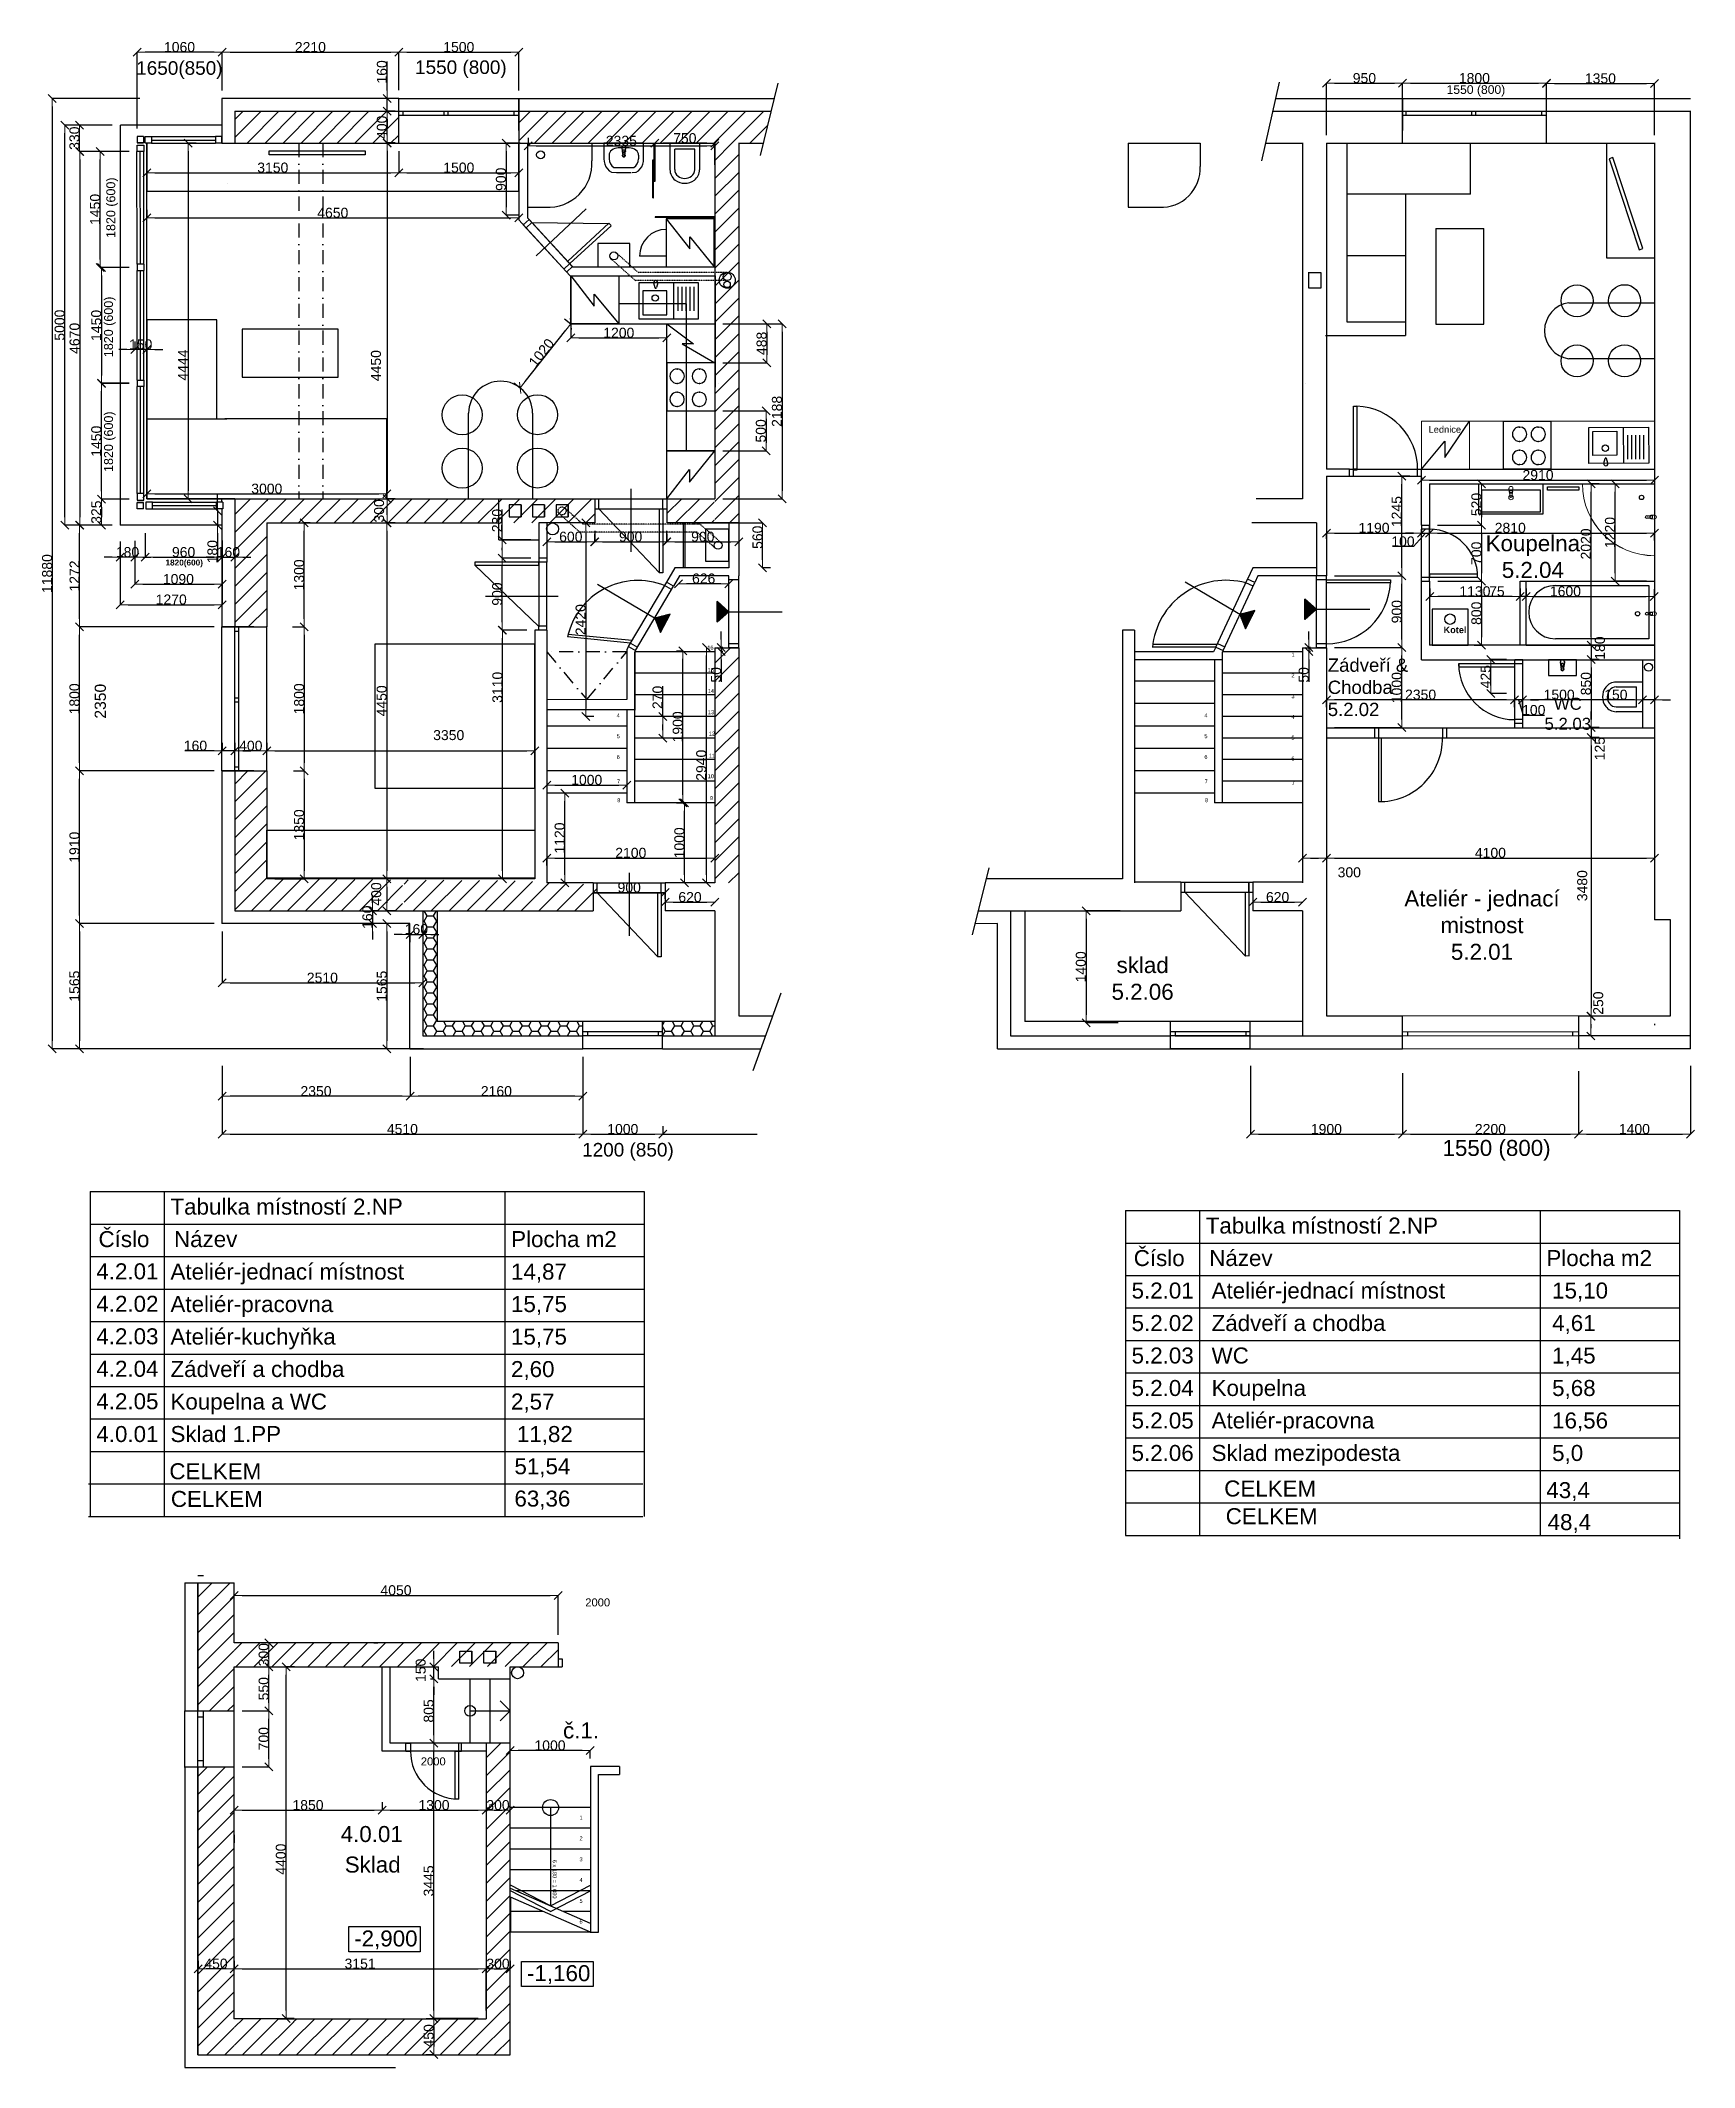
# Model space of a CAD drawing. Header units: millimetres. Extents: x 1480 to 86316, y 1484 to 27567.
# Drawn here: x 65643 to 86316, y 1484 to 26824 of the extents above; entities that cross this region are included whole.
import ezdxf

# ---------------------------------------------------------------- set-up
doc = ezdxf.new("R2010")
doc.units = ezdxf.units.MM
doc.linetypes.add('ACAD_ISO12W100', pattern=[21, 12, -3, 0, -3, 0, -3])
doc.linetypes.add('Čerchovaná', pattern=[335.138881, 176.388884, -88.194442, 0, -70.555556])
for name, color, linetype in [('Kóty - stavební povolení.2D', 7, 'Continuous'), ('přís2 obv. zdivo', 7, 'Continuous'), ('přís2 sanita', 7, 'Continuous'), ('SLÁDEK OBV ZDIVO', 7, 'Continuous'), ('sládek zona', 7, 'Continuous')]:
    doc.layers.add(name, color=color, linetype=linetype)
doc.styles.add('GENERATED_STYLE_1', font='arial.ttf')
doc.styles.add('GENERATED_STYLE_2', font='arialbd.ttf')
doc.styles.add('GENERATED_STYLE_3', font='arialbd.ttf')
doc.dimstyles.new('GENERATED_STYLE__1', dxfattribs={"dimtxt": 125, "dimasz": 100, "dimexe": 0.18, "dimexo": 100, "dimgap": 0.1, "dimtad": 1, "dimdec": 0, "dimzin": 0, "dimdsep": 46, "dimtxsty": 'GENERATED_STYLE_1', "dimblk": 'ARROWHEAD_6', "dimcen": 0.09, "dimclrd": 4, "dimclre": 4, "dimclrt": 4, "dimazin": 0, "dimtfac": 1, "dimtdec": 0, "dimtmove": 0, "dimatfit": 3, "dimldrblk": 'OBLIQUE', "dimfxl": 0, "dimtfillclr": 4, "dimtolj": 1, "dimtzin": 0, "dimarcsym": 0})
pattern_1 = [(45, (-82757.79, 2751.98), (-112.2532, 112.2532), [])]
pattern_2 = [(45, (-83216.93, 47146.07), (-112.2532, 112.2532), [])]

msp = doc.modelspace()

# ---------------------------------------------------------------- texts
at = {"color": 4, "style": 'GENERATED_STYLE_2'}
msp.add_text('Kotel', height=81.9, dxfattribs=at).set_placement((83180.3, 19415.6))
at = {"color": 7, "style": 'GENERATED_STYLE_1'}
for s, insert, char_height, attachment_point in [('\\A1;1650(850)', (67378, 26455.5), 169.546, 5), ('\\A1;1550 (800)', (70896.8, 26465.5), 169.546, 5), ('\\A1;1200 (850)', (72985.1, 12931.6), 169.546, 5), ('\\A1;1550 (800)', (83842.8, 12949.6), 200, 5), ('{\\fArial|b0|i0|c238|p38;2000}', (72451.8, 7246.4), 100, 7), ('{1}', (72379.7, 4606.5), 50, 4), ('{2}', (72379.7, 4346.5), 50, 4), ('{3}', (72379.7, 4086.1), 50, 4), ('{4}', (72379.7, 3826.5), 50, 4), ('{5}', (72379.7, 3566.1), 50, 4), ('{6}', (72379.7, 3306.1), 50, 4), ('{\\fArial|b0|i0|c238|p38;         -2,900}', (68864.7, 2959.3), 200, 7), ('{\\fArial|b0|i0|c238|p38;         -1,160}', (71025, 2525.5), 200, 7)]:
    msp.add_mtext(s, dxfattribs=dict(at, insert=insert, char_height=char_height, attachment_point=attachment_point))
at = {"color": 4, "style": 'GENERATED_STYLE_1'}
for s, insert, char_height, attachment_point in [('\\A1;1550 (800)', (83584.7, 26195), 108.509, 5), ('{\\fArial|b0|i0|c238|p38;2000}', (70396.1, 5258.7), 100, 7)]:
    msp.add_mtext(s, dxfattribs=dict(at, insert=insert, char_height=char_height, attachment_point=attachment_point))
at = {"color": 7, "style": 'GENERATED_STYLE_1'}
for s, insert, char_height, attachment_point, rotation in [('\\A1;1820 (600)', (66537.7, 24734), 112, 5, 90), ('\\A1;1820 (600)', (66509, 23244.5), 112, 5, 90), ('\\A1;1820 (600)', (66509.4, 21808.6), 112, 5, 90), ('\\A1;2350 ', (66390.4, 18564.3), 140, 5, 90), ('{  6 x 180 = 1\xa0080}', (72070, 4118.3), 50, 4, 270)]:
    msp.add_mtext(s, dxfattribs=dict(at, insert=insert, char_height=char_height, attachment_point=attachment_point, rotation=rotation))
at = {"color": 1, "char_height": 50, "attachment_point": 4, "style": 'GENERATED_STYLE_1'}
for s, insert in [('16', (73976.8, 19233.8)), ('{1}', (81278.7, 19147.2)), ('{1}', (81278.7, 19147.2)), ('15', (73983.8, 18952.7)), ('{2}', (81278.7, 18887.2)), ('{2}', (81278.7, 18887.2)), ('14', (73983, 18691.5)), ('{3}', (81278.7, 18626.8)), ('{3}', (81278.7, 18626.8)), ('{4}', (72844.5, 18387.2)), ('{4}', (72844.5, 18387.2)), ('13', (73984.9, 18426.7)), ('{4}', (80190.4, 18387.2)), ('{4}', (80190.4, 18387.2)), ('{4}', (81278.7, 18367.2)), ('{4}', (81278.7, 18367.2)), ('{5}', (72844.5, 18126.8)), ('{5}', (72844.5, 18126.8)), ('12', (73996, 18160.3)), ('{5}', (80190.4, 18126.8)), ('{5}', (80190.4, 18126.8)), ('{5}', (81278.7, 18106.8)), ('{5}', (81278.7, 18106.8)), ('{6}', (72844.5, 17866.8)), ('{6}', (72844.5, 17866.8)), ('11', (73996, 17883.1)), ('{6}', (80190.4, 17866.8)), ('{6}', (80190.4, 17866.8)), ('{6}', (81278.7, 17846.8)), ('{6}', (81278.7, 17846.8)), ('7', (72847.9, 17561.9)), ('10', (73981.9, 17627)), ('7', (80193.8, 17561.9)), ('7', (81282.1, 17541.9)), ('8', (72851.5, 17326.6)), ('9', (74009.4, 17352.5)), ('8', (80197.3, 17326.6))]:
    msp.add_mtext(s, dxfattribs=dict(at, insert=insert))
at = {"char_height": 200, "attachment_point": 1, "style": 'GENERATED_STYLE_1'}
for s, insert in [('{\\fArial|b0|i0|c238|p38;č.1.}', (72173.5, 5797.5)), ('{\\fArial|b0|i0|c238|p38;4.0.01}', (69394.3, 4502.1))]:
    msp.add_mtext(s, dxfattribs=dict(at, insert=insert))
at = {"layer": 'sládek zona', "linetype": 'Continuous', "lineweight": 13, "attachment_point": 1, "style": 'GENERATED_STYLE_2'}
for s, insert, char_height in [('\\pxql;{\\fArial|b0|i0|c238|p38;Lednice}', (82993.1, 22003.6), 83.035), ('\\pxql;{\\fArial|b0|i0|c238|p38;Zádveří &\\PChodba\\P5.2.02}', (81732.8, 19098.6), 166.069)]:
    msp.add_mtext(s, dxfattribs=dict(at, insert=insert, char_height=char_height))
at = {"layer": 'sládek zona', "linetype": 'Continuous', "lineweight": 13, "attachment_point": 1}
for s, insert, char_height, width, style in [('\\pxqc;{\\fArial|b0|i0|c238|p38;Koupelna\\P5.2.04}', (84086.1, 20639), 200, 420.358, 'GENERATED_STYLE_2'), ('\\pxqc;{\\fArial|b0|i0|c238|p38;WC\\P5.2.03}', (84523, 18607.6), 150, 420.358, 'GENERATED_STYLE_2'), ('\\pxqc;{\\fArial|b0|i0|c238|p38;Ateliér - jednací mistnost\\fArial|b0|i0|c0|p38;\\P\\fArial|b0|i0|c238|p38;5.2.01}', (82387.7, 16198.4), 200, 2545.721, 'GENERATED_STYLE_2'), ('\\pxqc;{\\fArial|b0|i0|c238|p38;sklad\\fArial|b0|i0|c0|p38;\\P\\fArial|b0|i0|c238|p38;5.2.06}', (78914.4, 15365.6), 200, 1008.322, 'GENERATED_STYLE_2'), ('\\pxql;{\\fArial|b0|i0|c238|p38;Tabulka místností 2.NP}', (67266.9, 12345.7), 200, 7257.182, 'GENERATED_STYLE_2'), ('\\pxql;{\\fArial|b0|i0|c238|p38;Číslo}', (66367.3, 11939.6), 200, 7257.182, 'GENERATED_STYLE_2'), ('\\pxql;{\\fArial|b0|i0|c238|p38;Název}', (67311, 11939.6), 200, 7257.182, 'GENERATED_STYLE_2'), ('\\pxql;{\\fArial|b0|i0|c238|p38;Plocha m2}', (71525.5, 11939.6), 200, 7257.182, 'GENERATED_STYLE_2'), ('\\pxql;{\\fArial|b0|i0|c238|p38;Tabulka místností 2.NP}', (80207.2, 12108.9), 200, 7257.182, 'GENERATED_STYLE_2'), ('\\pxql;{\\fArial|b0|i0|c238|p38;Číslo}', (79307.7, 11702.8), 200, 7257.182, 'GENERATED_STYLE_2'), ('\\pxql;{\\fArial|b0|i0|c238|p38;Název}', (80251.4, 11702.8), 200, 7257.182, 'GENERATED_STYLE_2'), ('\\pxql;{\\fArial|b0|i0|c238|p38;Plocha m2}', (84465.9, 11702.8), 200, 7257.182, 'GENERATED_STYLE_2'), ('\\pxql;{\\fArial|b0|i0|c238|p38;4.2.01}', (66340.3, 11536.9), 200, 7257.182, 'GENERATED_STYLE_2'), ('\\pxql;{\\fArial|b0|i0|c238|p38;5.2.01}', (79280.7, 11296.6), 200, 7257.182, 'GENERATED_STYLE_2'), ('\\pxql;{\\fArial|b0|i0|c238|p38;4.2.02}', (66340.3, 11130.8), 200, 7257.182, 'GENERATED_STYLE_2'), ('\\pxql;{\\fArial|b0|i0|c238|p38;4.2.03}', (66340.3, 10724.7), 200, 7257.182, 'GENERATED_STYLE_2'), ('\\pxql;{\\fArial|b0|i0|c238|p38;5.2.02}', (79280.7, 10890.5), 200, 7257.182, 'GENERATED_STYLE_2'), ('\\pxql;{\\fArial|b0|i0|c238|p38;5.2.03}', (79280.7, 10484.4), 200, 7257.182, 'GENERATED_STYLE_2'), ('\\pxql;{\\fArial|b0|i0|c238|p38;4.2.04}', (66340.3, 10318.6), 200, 7257.182, 'GENERATED_STYLE_2'), ('\\pxql;{\\fArial|b0|i0|c238|p38;4.2.05}', (66340.3, 9912.4), 200, 7257.182, 'GENERATED_STYLE_2'), ('\\pxql;{\\fArial|b0|i0|c238|p38;5.2.04}', (79280.7, 10078.3), 200, 7257.182, 'GENERATED_STYLE_2'), ('\\pxql;{\\fArial|b0|i0|c238|p38;5.2.05}', (79280.7, 9672.1), 200, 7257.182, 'GENERATED_STYLE_2'), ('\\pxql;{\\fArial|b0|i0|c238|p38;5.2.06}', (79280.7, 9266), 200, 7257.182, 'GENERATED_STYLE_2'), ('{\\fArial|b0|i0|c238|p38;Sklad }', (69445.2, 4120.2), 200, 751.03, 'GENERATED_STYLE_3')]:
    msp.add_mtext(s, dxfattribs=dict(at, insert=insert, char_height=char_height, width=width, style=style))
at = {"layer": 'sládek zona', "color": 7, "linetype": 'Continuous', "lineweight": 13, "insert": (67204.7, 20334.8), "char_height": 73.5, "attachment_point": 1, "style": 'GENERATED_STYLE_2'}
msp.add_mtext('\\A1;1820(600)', dxfattribs=at)
at = {"layer": 'sládek zona', "color": 3, "linetype": 'Continuous', "lineweight": 13, "char_height": 200, "width": 7257.182, "attachment_point": 1, "style": 'GENERATED_STYLE_2'}
for s, insert in [('\\pxql;{\\fArial|b0|i0|c238|p38;Ateliér-jednací místnost}', (67266.9, 11533.4)), ('\\pxql;{\\fArial|b0|i0|c0|p38;14,87}', (71523.4, 11533.4)), ('\\pxql;{\\fArial|b0|i0|c238|p38;Ateliér-pracovna}', (67266.9, 11127.3)), ('\\pxql;{\\fArial|b0|i0|c0|p38;15,75}', (71523.4, 11127.3)), ('\\pxql;{\\fArial|b0|i0|c238|p38;Ateliér-kuchyňka}', (67266.9, 10721.2)), ('\\pxql;{\\fArial|b0|i0|c0|p38;15,75}', (71523.4, 10721.2)), ('\\pxql;{\\fArial|b0|i0|c238|p38;Zádveří a chodba}', (67266.9, 10315.1)), ('\\pxql;{\\fArial|b0|i0|c238|p38;2,60}', (71523.4, 10315.1)), ('\\pxql;{\\fArial|b0|i0|c238|p38;Koupelna a WC}', (67266.9, 9908.9)), ('\\pxql;{\\fArial|b0|i0|c238|p38;2,57}', (71523.4, 9908.9)), ('\\pxql;{\\fArial|b0|i0|c238|p38;CELKEM}', (67253.1, 9037.5)), ('\\pxql;{\\fArial|b0|i0|c238|p38;51,54}', (71566.3, 9099.8))]:
    msp.add_mtext(s, dxfattribs=dict(at, insert=insert))
at = {"layer": 'sládek zona', "color": 1, "linetype": 'Continuous', "lineweight": 13, "char_height": 200, "width": 7257.182, "attachment_point": 1, "style": 'GENERATED_STYLE_2'}
for s, insert in [('\\pxql;{\\fArial|b0|i0|c238|p38;Ateliér-jednací místnost}', (80280.7, 11296.6)), ('\\pxql;{\\fArial|b0|i0|c0|p38;15,10}', (84537.3, 11296.6)), ('\\pxql;{\\fArial|b0|i0|c238|p38;Zádveří a chodba}', (80280.7, 10890.5)), ('\\pxql;{\\fArial|b0|i0|c0|p38;4,61}', (84537.3, 10890.5)), ('\\pxql;{\\fArial|b0|i0|c238|p38;WC}', (80280.7, 10484.4)), ('\\pxql;{\\fArial|b0|i0|c0|p38;1,45}', (84537.3, 10484.4)), ('\\pxql;{\\fArial|b0|i0|c238|p38;Koupelna}', (80280.7, 10078.3)), ('\\pxql;{\\fArial|b0|i0|c0|p38;5,68}', (84537.3, 10078.3)), ('\\pxql;{\\fArial|b0|i0|c238|p38;Ateliér-pracovna}', (80280.7, 9672.1)), ('\\pxql;{\\fArial|b0|i0|c0|p38;16,56}', (84537.3, 9672.1)), ('\\pxql;{\\fArial|b0|i0|c238|p38;CELKEM}', (80438.7, 8821.8)), ('\\pxql;{\\fArial|b0|i0|c238|p38;43,4}', (84465.2, 8801.3))]:
    msp.add_mtext(s, dxfattribs=dict(at, insert=insert))
at = {"layer": 'sládek zona', "color": 6, "linetype": 'Continuous', "lineweight": 13, "char_height": 200, "width": 7257.182, "attachment_point": 1, "style": 'GENERATED_STYLE_2'}
for s, insert in [('\\pxql;{\\fArial|b0|i0|c238|p38;4.0.01}', (66340.3, 9502.8)), ('\\pxql;{\\fArial|b0|i0|c238|p38;Sklad 1.PP}', (67266.9, 9502.8)), ('\\pxql;{\\fArial|b0|i0|c238|p38;11,82}', (71596.9, 9502.8)), ('\\pxql;{\\fArial|b0|i0|c238|p38;Sklad mezipodesta}', (80280.7, 9266)), ('\\pxql;{\\fArial|b0|i0|c238|p38;5,0}', (84537.3, 9266)), ('\\pxql;{\\fArial|b0|i0|c238|p38;CELKEM}', (67271.7, 8691.5)), ('\\pxql;{\\fArial|b0|i0|c238|p38;63,36}', (71566.3, 8695.8)), ('\\pxql;{\\fArial|b0|i0|c238|p38;CELKEM}', (80457.2, 8475.8)), ('\\pxql;{\\fArial|b0|i0|c238|p38;48,4}', (84481.4, 8401.6))]:
    msp.add_mtext(s, dxfattribs=dict(at, insert=insert))

# ---------------------------------------------------------------- blocks, each defined once
blk = doc.blocks.new('ARROWHEAD_6')
at = {"color": 0, "linetype": 'Continuous', "lineweight": 0}
for p, q in [((0, 0), (-1, 0)), ((-0.5, -0.5), (0.5, 0.5))]:
    blk.add_line(p, q, dxfattribs=at)
blk = doc.blocks.new('*D184')
at = {"color": 4, "lineweight": -2, "transparency": 16777216}
for p, q in [((67911, 26200), (67911, 26679)), ((68011, 26678), (70021, 26678)), ((70121, 26204), (70121, 26679))]:
    blk.add_line(p, q, dxfattribs=at)
at = {"layer": 'Defpoints', "color": 0, "transparency": 16777216}
for p in [(70121, 26678), (70121, 26104), (67911, 26100)]:
    blk.add_point(p, dxfattribs=at)
at = {"color": 4, "lineweight": -2, "transparency": 16777216, "xscale": 100, "yscale": 100, "zscale": 100, "rotation": 180}
blk.add_blockref('ARROWHEAD_6', (67911, 26678), dxfattribs=at)
at = {"color": 4, "lineweight": -2, "transparency": 16777216, "xscale": 100, "yscale": 100, "zscale": 100}
blk.add_blockref('ARROWHEAD_6', (70121, 26678), dxfattribs=at)
at = {"color": 4, "transparency": 16777216, "insert": (69016, 26742), "char_height": 125, "attachment_point": 5, "style": 'GENERATED_STYLE_1'}
blk.add_mtext('\\A1;2210', dxfattribs=at)
blk = doc.blocks.new('_Oblique')
at = {"color": 0, "linetype": 'ByBlock', "lineweight": -2}
blk.add_line((-0.5, -0.5), (0.5, 0.5), dxfattribs=at)
blk = doc.blocks.new('*D235')
at = {"color": 4, "lineweight": -2, "transparency": 16777216}
for p, q in [((70121, 26204), (70121, 26679)), ((70221, 26678), (71521, 26678)), ((71621, 26200), (71621, 26679))]:
    blk.add_line(p, q, dxfattribs=at)
at = {"layer": 'Defpoints', "color": 0, "transparency": 16777216}
for p in [(71621, 26678), (70121, 26104), (71621, 26100)]:
    blk.add_point(p, dxfattribs=at)
at = {"color": 4, "lineweight": -2, "transparency": 16777216, "xscale": 100, "yscale": 100, "zscale": 100, "rotation": 180}
blk.add_blockref('ARROWHEAD_6', (70121, 26678), dxfattribs=at)
at = {"color": 4, "lineweight": -2, "transparency": 16777216, "xscale": 100, "yscale": 100, "zscale": 100}
blk.add_blockref('ARROWHEAD_6', (71621, 26678), dxfattribs=at)
at = {"color": 4, "transparency": 16777216, "insert": (70871, 26742), "char_height": 125, "attachment_point": 5, "style": 'GENERATED_STYLE_1'}
blk.add_mtext('\\A1;1500', dxfattribs=at)
blk = doc.blocks.new('*D236')
at = {"color": 4, "lineweight": -2, "transparency": 16777216}
for p, q in [((67811, 17694), (66130, 17694)), ((66131, 15884), (66131, 17594)), ((67811, 15784), (66130, 15784))]:
    blk.add_line(p, q, dxfattribs=at)
at = {"layer": 'Defpoints', "color": 0, "transparency": 16777216}
for p in [(66131, 17694), (67911, 17694), (67911, 15784)]:
    blk.add_point(p, dxfattribs=at)
at = {"color": 4, "lineweight": -2, "transparency": 16777216, "xscale": 100, "yscale": 100, "zscale": 100}
for p, rotation in [((66131, 17694), 90), ((66131, 15784), 270)]:
    blk.add_blockref('ARROWHEAD_6', p, dxfattribs=dict(at, rotation=rotation))
at = {"color": 4, "transparency": 16777216, "insert": (66067, 16739), "char_height": 125, "attachment_point": 5, "rotation": 90, "style": 'GENERATED_STYLE_1'}
blk.add_mtext('\\A1;1910', dxfattribs=at)
blk = doc.blocks.new('*D237')
at = {"color": 4, "lineweight": -2, "transparency": 16777216}
for p, q in [((67811, 19494), (66130, 19494)), ((66131, 17794), (66131, 19394)), ((67811, 17694), (66130, 17694))]:
    blk.add_line(p, q, dxfattribs=at)
at = {"layer": 'Defpoints', "color": 0, "transparency": 16777216}
for p in [(66131, 19494), (67911, 19494), (67911, 17694)]:
    blk.add_point(p, dxfattribs=at)
at = {"color": 4, "lineweight": -2, "transparency": 16777216, "xscale": 100, "yscale": 100, "zscale": 100}
for p, rotation in [((66131, 19494), 90), ((66131, 17694), 270)]:
    blk.add_blockref('ARROWHEAD_6', p, dxfattribs=dict(at, rotation=rotation))
at = {"color": 4, "transparency": 16777216, "insert": (66067, 18594), "char_height": 125, "attachment_point": 5, "rotation": 90, "style": 'GENERATED_STYLE_1'}
blk.add_mtext('\\A1;1800', dxfattribs=at)
blk = doc.blocks.new('*D238')
at = {"color": 4, "lineweight": -2, "transparency": 16777216}
for p, q in [((66540, 20766), (66130, 20766)), ((66131, 19594), (66131, 20666)), ((67811, 19494), (66130, 19494))]:
    blk.add_line(p, q, dxfattribs=at)
at = {"layer": 'Defpoints', "color": 0, "transparency": 16777216}
for p in [(66131, 20766), (66640, 20766), (67911, 19494)]:
    blk.add_point(p, dxfattribs=at)
at = {"color": 4, "lineweight": -2, "transparency": 16777216, "xscale": 100, "yscale": 100, "zscale": 100}
for p, rotation in [((66131, 20766), 90), ((66131, 19494), 270)]:
    blk.add_blockref('ARROWHEAD_6', p, dxfattribs=dict(at, rotation=rotation))
at = {"color": 4, "transparency": 16777216, "insert": (66068, 20130), "char_height": 125, "attachment_point": 5, "rotation": 90, "style": 'GENERATED_STYLE_1'}
blk.add_mtext('\\A1;1272', dxfattribs=at)
blk = doc.blocks.new('*D185')
at = {"color": 4, "lineweight": -2, "transparency": 16777216}
for p, q in [((66884, 26100), (65789, 26100)), ((65789, 26000), (65789, 14319)), ((70430, 14219), (65789, 14219))]:
    blk.add_line(p, q, dxfattribs=at)
at = {"layer": 'Defpoints', "color": 0, "transparency": 16777216}
for p in [(66984, 26100), (65789, 14219), (70530, 14219)]:
    blk.add_point(p, dxfattribs=at)
at = {"color": 4, "lineweight": -2, "transparency": 16777216, "xscale": 100, "yscale": 100, "zscale": 100}
for p, rotation in [((65789, 26100), 90), ((65789, 14219), 270)]:
    blk.add_blockref('ARROWHEAD_6', p, dxfattribs=dict(at, rotation=rotation))
at = {"color": 4, "transparency": 16777216, "insert": (65725, 20160), "char_height": 125, "attachment_point": 5, "rotation": 90, "style": 'GENERATED_STYLE_1'}
blk.add_mtext('\\A1;11880', dxfattribs=at)
blk = doc.blocks.new('*D186')
at = {"color": 4, "lineweight": -2, "transparency": 16777216}
for p, q in [((67811, 15785), (66130, 15785)), ((66131, 15685), (66131, 14320)), ((67811, 14220), (66130, 14220))]:
    blk.add_line(p, q, dxfattribs=at)
at = {"layer": 'Defpoints', "color": 0, "transparency": 16777216}
for p in [(67911, 15785), (66131, 14220), (67911, 14220)]:
    blk.add_point(p, dxfattribs=at)
at = {"color": 4, "lineweight": -2, "transparency": 16777216, "xscale": 100, "yscale": 100, "zscale": 100}
for p, rotation in [((66131, 15785), 90), ((66131, 14220), 270)]:
    blk.add_blockref('ARROWHEAD_6', p, dxfattribs=dict(at, rotation=rotation))
at = {"color": 4, "transparency": 16777216, "insert": (66067, 15002), "char_height": 125, "attachment_point": 5, "rotation": 90, "style": 'GENERATED_STYLE_1'}
blk.add_mtext('\\A1;1565', dxfattribs=at)
blk = doc.blocks.new('*D187')
at = {"color": 4, "lineweight": -2, "transparency": 16777216}
for p, q in [((67911, 14004), (67911, 13151)), ((72421, 14004), (72421, 13151)), ((68011, 13151), (72321, 13151))]:
    blk.add_line(p, q, dxfattribs=at)
at = {"layer": 'Defpoints', "color": 0, "transparency": 16777216}
for p in [(67911, 14104), (72421, 14104), (72421, 13151)]:
    blk.add_point(p, dxfattribs=at)
at = {"color": 4, "lineweight": -2, "transparency": 16777216, "xscale": 100, "yscale": 100, "zscale": 100, "rotation": 180}
blk.add_blockref('ARROWHEAD_6', (67911, 13151), dxfattribs=at)
at = {"color": 4, "lineweight": -2, "transparency": 16777216, "xscale": 100, "yscale": 100, "zscale": 100}
blk.add_blockref('ARROWHEAD_6', (72421, 13151), dxfattribs=at)
at = {"color": 4, "transparency": 16777216, "insert": (70166, 13215), "char_height": 125, "attachment_point": 5, "style": 'GENERATED_STYLE_1'}
blk.add_mtext('\\A1;4510', dxfattribs=at)
blk = doc.blocks.new('*D188')
at = {"color": 4, "lineweight": -2, "transparency": 16777216}
for p, q in [((71621, 25071), (71621, 24606)), ((66970, 24706), (66970, 24606)), ((67070, 24606), (71521, 24606))]:
    blk.add_line(p, q, dxfattribs=at)
at = {"layer": 'Defpoints', "color": 0, "transparency": 16777216}
for p in [(71621, 25171), (66970, 24606), (71621, 24606)]:
    blk.add_point(p, dxfattribs=at)
at = {"color": 4, "lineweight": -2, "transparency": 16777216, "xscale": 100, "yscale": 100, "zscale": 100, "rotation": 180}
blk.add_blockref('ARROWHEAD_6', (66970, 24606), dxfattribs=at)
at = {"color": 4, "lineweight": -2, "transparency": 16777216, "xscale": 100, "yscale": 100, "zscale": 100}
blk.add_blockref('ARROWHEAD_6', (71621, 24606), dxfattribs=at)
at = {"color": 4, "transparency": 16777216, "insert": (69296, 24670), "char_height": 125, "attachment_point": 5, "style": 'GENERATED_STYLE_1'}
blk.add_mtext('\\A1;4650', dxfattribs=at)
blk = doc.blocks.new('*D189')
at = {"color": 4, "lineweight": -2, "transparency": 16777216}
for p, q in [((68471, 18043), (68471, 17944)), ((71821, 18043), (71821, 17944)), ((68571, 17943), (71721, 17943))]:
    blk.add_line(p, q, dxfattribs=at)
at = {"layer": 'Defpoints', "color": 0, "transparency": 16777216}
for p in [(68471, 17943), (71821, 17943), (71821, 17943)]:
    blk.add_point(p, dxfattribs=at)
at = {"color": 4, "lineweight": -2, "transparency": 16777216, "xscale": 100, "yscale": 100, "zscale": 100, "rotation": 180}
blk.add_blockref('ARROWHEAD_6', (68471, 17943), dxfattribs=at)
at = {"color": 4, "lineweight": -2, "transparency": 16777216, "xscale": 100, "yscale": 100, "zscale": 100}
blk.add_blockref('ARROWHEAD_6', (71821, 17943), dxfattribs=at)
at = {"color": 4, "transparency": 16777216, "insert": (70745, 18140), "char_height": 125, "attachment_point": 5, "style": 'GENERATED_STYLE_1'}
blk.add_mtext('\\A1;3350', dxfattribs=at)
blk = doc.blocks.new('*D161')
at = {"color": 4, "lineweight": -2, "transparency": 16777216}
for p, q in [((71971, 16512), (71971, 16604)), ((72071, 16604), (73971, 16604)), ((74071, 16691), (74071, 16604))]:
    blk.add_line(p, q, dxfattribs=at)
at = {"layer": 'Defpoints', "color": 0, "transparency": 16777216}
for p in [(71971, 16612), (74071, 16604), (74071, 16591)]:
    blk.add_point(p, dxfattribs=at)
at = {"color": 4, "lineweight": -2, "transparency": 16777216, "xscale": 100, "yscale": 100, "zscale": 100, "rotation": 180}
blk.add_blockref('ARROWHEAD_6', (71971, 16604), dxfattribs=at)
at = {"color": 4, "lineweight": -2, "transparency": 16777216, "xscale": 100, "yscale": 100, "zscale": 100}
blk.add_blockref('ARROWHEAD_6', (74071, 16604), dxfattribs=at)
at = {"color": 4, "transparency": 16777216, "insert": (73021, 16668), "char_height": 125, "attachment_point": 5, "style": 'GENERATED_STYLE_1'}
blk.add_mtext('\\A1;2100', dxfattribs=at)
blk = doc.blocks.new('*D162')
at = {"color": 4, "lineweight": -2, "transparency": 16777216}
for p, q in [((70074, 25544), (69974, 25544)), ((69974, 25444), (69974, 21194)), ((69885, 21094), (69974, 21094))]:
    blk.add_line(p, q, dxfattribs=at)
at = {"layer": 'Defpoints', "color": 0, "transparency": 16777216}
for p in [(69974, 25544), (69974, 21094), (69985, 21094)]:
    blk.add_point(p, dxfattribs=at)
at = {"color": 4, "lineweight": -2, "transparency": 16777216, "xscale": 100, "yscale": 100, "zscale": 100}
for p, rotation in [((69974, 25544), 90), ((69974, 21094), 270)]:
    blk.add_blockref('ARROWHEAD_6', p, dxfattribs=dict(at, rotation=rotation))
at = {"color": 4, "transparency": 16777216, "insert": (69836, 22760), "char_height": 125, "attachment_point": 5, "rotation": 90, "style": 'GENERATED_STYLE_1'}
blk.add_mtext('\\A1;4450', dxfattribs=at)
blk = doc.blocks.new('*D163')
at = {"color": 4, "lineweight": -2, "transparency": 16777216}
for p, q in [((70072, 20794), (69972, 20794)), ((69972, 20694), (69972, 16444)), ((70072, 16344), (69972, 16344))]:
    blk.add_line(p, q, dxfattribs=at)
at = {"layer": 'Defpoints', "color": 0, "transparency": 16777216}
for p in [(69972, 20794), (69972, 16344), (69972, 16344)]:
    blk.add_point(p, dxfattribs=at)
at = {"color": 4, "lineweight": -2, "transparency": 16777216, "xscale": 100, "yscale": 100, "zscale": 100}
for p, rotation in [((69972, 20794), 90), ((69972, 16344), 270)]:
    blk.add_blockref('ARROWHEAD_6', p, dxfattribs=dict(at, rotation=rotation))
at = {"color": 4, "transparency": 16777216, "insert": (69908, 18569), "char_height": 125, "attachment_point": 5, "rotation": 90, "style": 'GENERATED_STYLE_1'}
blk.add_mtext('\\A1;4450', dxfattribs=at)
blk = doc.blocks.new('*D164')
at = {"color": 4, "lineweight": -2, "transparency": 16777216}
for p, q in [((70073, 16344), (69973, 16344)), ((69973, 16244), (69973, 16044)), ((70073, 15944), (69973, 15944))]:
    blk.add_line(p, q, dxfattribs=at)
at = {"layer": 'Defpoints', "color": 0, "transparency": 16777216}
for p in [(69973, 16344), (69973, 15944), (69973, 15944)]:
    blk.add_point(p, dxfattribs=at)
at = {"color": 4, "lineweight": -2, "transparency": 16777216, "xscale": 100, "yscale": 100, "zscale": 100}
for p, rotation in [((69973, 16344), 90), ((69973, 15944), 270)]:
    blk.add_blockref('ARROWHEAD_6', p, dxfattribs=dict(at, rotation=rotation))
at = {"color": 4, "transparency": 16777216, "insert": (69839, 16155), "char_height": 125, "attachment_point": 5, "rotation": 90, "style": 'GENERATED_STYLE_1'}
blk.add_mtext('\\A1;400', dxfattribs=at)
blk = doc.blocks.new('*D165')
at = {"color": 4, "lineweight": -2, "transparency": 16777216}
for p, q in [((70074, 21094), (69974, 21094)), ((69974, 20894), (69974, 20994)), ((70074, 20794), (69974, 20794))]:
    blk.add_line(p, q, dxfattribs=at)
at = {"layer": 'Defpoints', "color": 0, "transparency": 16777216}
for p in [(69974, 21094), (69974, 21094), (69974, 20794)]:
    blk.add_point(p, dxfattribs=at)
at = {"color": 4, "lineweight": -2, "transparency": 16777216, "xscale": 100, "yscale": 100, "zscale": 100}
for p, rotation in [((69974, 21094), 90), ((69974, 20794), 270)]:
    blk.add_blockref('ARROWHEAD_6', p, dxfattribs=dict(at, rotation=rotation))
at = {"color": 4, "transparency": 16777216, "insert": (69875, 20944), "char_height": 125, "attachment_point": 5, "rotation": 90, "style": 'GENERATED_STYLE_1'}
blk.add_mtext('\\A1;300', dxfattribs=at)
blk = doc.blocks.new('*D166')
at = {"color": 4, "lineweight": -2, "transparency": 16777216}
for p, q in [((66540, 25768), (66131, 25768)), ((66131, 25538), (66131, 25668)), ((66540, 25438), (66131, 25438))]:
    blk.add_line(p, q, dxfattribs=at)
at = {"layer": 'Defpoints', "color": 0, "transparency": 16777216}
for p in [(66131, 25768), (66640, 25768), (66640, 25438)]:
    blk.add_point(p, dxfattribs=at)
at = {"color": 4, "lineweight": -2, "transparency": 16777216, "xscale": 100, "yscale": 100, "zscale": 100}
for p, rotation in [((66131, 25768), 90), ((66131, 25438), 270)]:
    blk.add_blockref('ARROWHEAD_6', p, dxfattribs=dict(at, rotation=rotation))
at = {"color": 4, "transparency": 16777216, "insert": (66067, 25603), "char_height": 125, "attachment_point": 5, "rotation": 90, "style": 'GENERATED_STYLE_1'}
blk.add_mtext('\\A1;330', dxfattribs=at)
blk = doc.blocks.new('*D167')
at = {"color": 4, "lineweight": -2, "transparency": 16777216}
for p, q in [((72569, 20656), (72569, 20557)), ((72669, 20556), (73369, 20556)), ((73469, 20694), (73469, 20556))]:
    blk.add_line(p, q, dxfattribs=at)
at = {"layer": 'Defpoints', "color": 0, "transparency": 16777216}
for p in [(73469, 20794), (72569, 20556), (73469, 20556)]:
    blk.add_point(p, dxfattribs=at)
at = {"color": 4, "lineweight": -2, "transparency": 16777216, "xscale": 100, "yscale": 100, "zscale": 100, "rotation": 180}
blk.add_blockref('ARROWHEAD_6', (72569, 20556), dxfattribs=at)
at = {"color": 4, "lineweight": -2, "transparency": 16777216, "xscale": 100, "yscale": 100, "zscale": 100}
blk.add_blockref('ARROWHEAD_6', (73469, 20556), dxfattribs=at)
at = {"color": 4, "transparency": 16777216, "insert": (73019, 20620), "char_height": 125, "attachment_point": 5, "style": 'GENERATED_STYLE_1'}
blk.add_mtext('\\A1;900', dxfattribs=at)
blk = doc.blocks.new('*D168')
at = {"color": 4, "lineweight": -2, "transparency": 16777216}
for p, q in [((73471, 20656), (73471, 20556)), ((73571, 20556), (74271, 20556)), ((74371, 20656), (74371, 20556))]:
    blk.add_line(p, q, dxfattribs=at)
at = {"layer": 'Defpoints', "color": 0, "transparency": 16777216}
for p in [(73471, 20556), (74371, 20556), (74371, 20556)]:
    blk.add_point(p, dxfattribs=at)
at = {"color": 4, "lineweight": -2, "transparency": 16777216, "xscale": 100, "yscale": 100, "zscale": 100, "rotation": 180}
blk.add_blockref('ARROWHEAD_6', (73471, 20556), dxfattribs=at)
at = {"color": 4, "lineweight": -2, "transparency": 16777216, "xscale": 100, "yscale": 100, "zscale": 100}
blk.add_blockref('ARROWHEAD_6', (74371, 20556), dxfattribs=at)
at = {"color": 4, "transparency": 16777216, "insert": (73921, 20620), "char_height": 125, "attachment_point": 5, "style": 'GENERATED_STYLE_1'}
blk.add_mtext('\\A1;900', dxfattribs=at)
blk = doc.blocks.new('*D169')
at = {"color": 4, "lineweight": -2, "transparency": 16777216}
for p, q in [((67911, 15685), (67911, 15043)), ((68011, 15044), (70321, 15044)), ((70421, 15144), (70421, 15044))]:
    blk.add_line(p, q, dxfattribs=at)
at = {"layer": 'Defpoints', "color": 0, "transparency": 16777216}
for p in [(67911, 15785), (70421, 15044), (70421, 15044)]:
    blk.add_point(p, dxfattribs=at)
at = {"color": 4, "lineweight": -2, "transparency": 16777216, "xscale": 100, "yscale": 100, "zscale": 100, "rotation": 180}
blk.add_blockref('ARROWHEAD_6', (67911, 15044), dxfattribs=at)
at = {"color": 4, "lineweight": -2, "transparency": 16777216, "xscale": 100, "yscale": 100, "zscale": 100}
blk.add_blockref('ARROWHEAD_6', (70421, 15044), dxfattribs=at)
at = {"color": 4, "transparency": 16777216, "insert": (69166, 15107), "char_height": 125, "attachment_point": 5, "style": 'GENERATED_STYLE_1'}
blk.add_mtext('\\A1;2510', dxfattribs=at)
blk = doc.blocks.new('*D170')
at = {"color": 4, "lineweight": -2, "transparency": 16777216}
for p, q in [((72296, 17414), (72196, 17414)), ((72196, 16394), (72196, 17314)), ((72143, 16294), (72196, 16294))]:
    blk.add_line(p, q, dxfattribs=at)
at = {"layer": 'Defpoints', "color": 0, "transparency": 16777216}
for p in [(72196, 17414), (72196, 17414), (72043, 16294)]:
    blk.add_point(p, dxfattribs=at)
at = {"color": 4, "lineweight": -2, "transparency": 16777216, "xscale": 100, "yscale": 100, "zscale": 100}
for p, rotation in [((72196, 17414), 90), ((72196, 16294), 270)]:
    blk.add_blockref('ARROWHEAD_6', p, dxfattribs=dict(at, rotation=rotation))
at = {"color": 4, "transparency": 16777216, "insert": (72132, 16854), "char_height": 125, "attachment_point": 5, "rotation": 90, "style": 'GENERATED_STYLE_1'}
blk.add_mtext('\\A1;1120', dxfattribs=at)
blk = doc.blocks.new('*D171')
at = {"color": 4, "lineweight": -2, "transparency": 16777216}
for p, q in [((73802, 17294), (73692, 17294)), ((73692, 16394), (73692, 17194)), ((73802, 16294), (73692, 16294))]:
    blk.add_line(p, q, dxfattribs=at)
at = {"layer": 'Defpoints', "color": 0, "transparency": 16777216}
for p in [(73692, 17294), (73902, 17294), (73902, 16294)]:
    blk.add_point(p, dxfattribs=at)
at = {"color": 4, "lineweight": -2, "transparency": 16777216, "xscale": 100, "yscale": 100, "zscale": 100}
for p, rotation in [((73692, 17294), 90), ((73692, 16294), 270)]:
    blk.add_blockref('ARROWHEAD_6', p, dxfattribs=dict(at, rotation=rotation))
at = {"color": 4, "transparency": 16777216, "insert": (73628, 16794), "char_height": 125, "attachment_point": 5, "rotation": 90, "style": 'GENERATED_STYLE_1'}
blk.add_mtext('\\A1;1000', dxfattribs=at)
blk = doc.blocks.new('*D172')
at = {"color": 4, "lineweight": -2, "transparency": 16777216}
for p, q in [((68805, 17694), (68939, 17694)), ((68939, 17594), (68939, 16444)), ((68571, 16344), (68939, 16344))]:
    blk.add_line(p, q, dxfattribs=at)
at = {"layer": 'Defpoints', "color": 0, "transparency": 16777216}
for p in [(68705, 17694), (68471, 16344), (68939, 16344)]:
    blk.add_point(p, dxfattribs=at)
at = {"color": 4, "lineweight": -2, "transparency": 16777216, "xscale": 100, "yscale": 100, "zscale": 100}
for p, rotation in [((68939, 17694), 90), ((68939, 16344), 270)]:
    blk.add_blockref('ARROWHEAD_6', p, dxfattribs=dict(at, rotation=rotation))
at = {"color": 4, "transparency": 16777216, "insert": (68875, 17019), "char_height": 125, "attachment_point": 5, "rotation": 90, "style": 'GENERATED_STYLE_1'}
blk.add_mtext('\\A1;1350', dxfattribs=at)
blk = doc.blocks.new('*D173')
at = {"color": 4, "lineweight": -2, "transparency": 16777216}
for p, q in [((69012, 20794), (68939, 20794)), ((68939, 19594), (68939, 20694)), ((68791, 19494), (68939, 19494))]:
    blk.add_line(p, q, dxfattribs=at)
at = {"layer": 'Defpoints', "color": 0, "transparency": 16777216}
for p in [(68912, 20794), (68939, 20794), (68691, 19494)]:
    blk.add_point(p, dxfattribs=at)
at = {"color": 4, "lineweight": -2, "transparency": 16777216, "xscale": 100, "yscale": 100, "zscale": 100}
for p, rotation in [((68939, 20794), 90), ((68939, 19494), 270)]:
    blk.add_blockref('ARROWHEAD_6', p, dxfattribs=dict(at, rotation=rotation))
at = {"color": 4, "transparency": 16777216, "insert": (68875, 20144), "char_height": 125, "attachment_point": 5, "rotation": 90, "style": 'GENERATED_STYLE_1'}
blk.add_mtext('\\A1;1300', dxfattribs=at)
blk = doc.blocks.new('*D174')
at = {"color": 4, "lineweight": -2, "transparency": 16777216}
for p, q in [((72471, 20794), (72458, 20794)), ((72458, 20694), (72458, 18474)), ((72558, 18374), (72458, 18374))]:
    blk.add_line(p, q, dxfattribs=at)
at = {"layer": 'Defpoints', "color": 0, "transparency": 16777216}
for p in [(72571, 20794), (72458, 18374), (72458, 18374)]:
    blk.add_point(p, dxfattribs=at)
at = {"color": 4, "lineweight": -2, "transparency": 16777216, "xscale": 100, "yscale": 100, "zscale": 100}
for p, rotation in [((72458, 20794), 90), ((72458, 18374), 270)]:
    blk.add_blockref('ARROWHEAD_6', p, dxfattribs=dict(at, rotation=rotation))
at = {"color": 4, "transparency": 16777216, "insert": (72394, 19584), "char_height": 125, "attachment_point": 5, "rotation": 90, "style": 'GENERATED_STYLE_1'}
blk.add_mtext('\\A1;2420', dxfattribs=at)
blk = doc.blocks.new('*D175')
at = {"color": 4, "lineweight": -2, "transparency": 16777216}
for p, q in [((73971, 19234), (73966, 19234)), ((73966, 16394), (73966, 19134)), ((73971, 16294), (73966, 16294))]:
    blk.add_line(p, q, dxfattribs=at)
at = {"layer": 'Defpoints', "color": 0, "transparency": 16777216}
for p in [(73966, 19234), (74071, 19234), (74071, 16294)]:
    blk.add_point(p, dxfattribs=at)
at = {"color": 4, "lineweight": -2, "transparency": 16777216, "xscale": 100, "yscale": 100, "zscale": 100}
for p, rotation in [((73966, 19234), 90), ((73966, 16294), 270)]:
    blk.add_blockref('ARROWHEAD_6', p, dxfattribs=dict(at, rotation=rotation))
at = {"color": 4, "transparency": 16777216, "insert": (73902, 17764), "char_height": 125, "attachment_point": 5, "rotation": 90, "style": 'GENERATED_STYLE_1'}
blk.add_mtext('\\A1;2940', dxfattribs=at)
blk = doc.blocks.new('*D176')
at = {"color": 4, "lineweight": -2, "transparency": 16777216}
for p, q in [((71721, 19454), (71418, 19454)), ((71418, 16444), (71418, 19354)), ((71721, 16344), (71418, 16344))]:
    blk.add_line(p, q, dxfattribs=at)
at = {"layer": 'Defpoints', "color": 0, "transparency": 16777216}
for p in [(71418, 19454), (71821, 19454), (71821, 16344)]:
    blk.add_point(p, dxfattribs=at)
at = {"color": 4, "lineweight": -2, "transparency": 16777216, "xscale": 100, "yscale": 100, "zscale": 100}
for p, rotation in [((71418, 19454), 90), ((71418, 16344), 270)]:
    blk.add_blockref('ARROWHEAD_6', p, dxfattribs=dict(at, rotation=rotation))
at = {"color": 4, "transparency": 16777216, "insert": (71354, 18738), "char_height": 125, "attachment_point": 5, "rotation": 90, "style": 'GENERATED_STYLE_1'}
blk.add_mtext('\\A1;3110', dxfattribs=at)
blk = doc.blocks.new('*D177')
at = {"color": 4, "lineweight": -2, "transparency": 16777216}
for p, q in [((71770, 20354), (71414, 20354)), ((71414, 19554), (71414, 20254)), ((71721, 19454), (71414, 19454))]:
    blk.add_line(p, q, dxfattribs=at)
at = {"layer": 'Defpoints', "color": 0, "transparency": 16777216}
for p in [(71414, 20354), (71870, 20354), (71821, 19454)]:
    blk.add_point(p, dxfattribs=at)
at = {"color": 4, "lineweight": -2, "transparency": 16777216, "xscale": 100, "yscale": 100, "zscale": 100}
for p, rotation in [((71414, 20354), 90), ((71414, 19454), 270)]:
    blk.add_blockref('ARROWHEAD_6', p, dxfattribs=dict(at, rotation=rotation))
at = {"color": 4, "transparency": 16777216, "insert": (71351, 19904), "char_height": 125, "attachment_point": 5, "rotation": 90, "style": 'GENERATED_STYLE_1'}
blk.add_mtext('\\A1;900', dxfattribs=at)
blk = doc.blocks.new('*D178')
at = {"color": 4, "lineweight": -2, "transparency": 16777216}
for p, q in [((72551, 16236), (72551, 16171)), ((72651, 16171), (73351, 16171)), ((73451, 16094), (73451, 16171))]:
    blk.add_line(p, q, dxfattribs=at)
at = {"layer": 'Defpoints', "color": 0, "transparency": 16777216}
for p in [(72551, 16136), (73451, 16171), (73451, 15994)]:
    blk.add_point(p, dxfattribs=at)
at = {"color": 4, "lineweight": -2, "transparency": 16777216, "xscale": 100, "yscale": 100, "zscale": 100, "rotation": 180}
blk.add_blockref('ARROWHEAD_6', (72551, 16171), dxfattribs=at)
at = {"color": 4, "lineweight": -2, "transparency": 16777216, "xscale": 100, "yscale": 100, "zscale": 100}
blk.add_blockref('ARROWHEAD_6', (73451, 16171), dxfattribs=at)
at = {"color": 4, "transparency": 16777216, "insert": (73001, 16235), "char_height": 125, "attachment_point": 5, "style": 'GENERATED_STYLE_1'}
blk.add_mtext('\\A1;900', dxfattribs=at)
blk = doc.blocks.new('*D179')
at = {"color": 4, "lineweight": -2, "transparency": 16777216}
for p, q in [((73592, 19194), (73672, 19194)), ((73672, 17394), (73672, 19094)), ((73592, 17294), (73672, 17294))]:
    blk.add_line(p, q, dxfattribs=at)
at = {"layer": 'Defpoints', "color": 0, "transparency": 16777216}
for p in [(73672, 19194), (73692, 19194), (73692, 17294)]:
    blk.add_point(p, dxfattribs=at)
at = {"color": 4, "lineweight": -2, "transparency": 16777216, "xscale": 100, "yscale": 100, "zscale": 100}
for p, rotation in [((73672, 19194), 90), ((73672, 17294), 270)]:
    blk.add_blockref('ARROWHEAD_6', p, dxfattribs=dict(at, rotation=rotation))
at = {"color": 4, "transparency": 16777216, "insert": (73608, 18244), "char_height": 125, "attachment_point": 5, "rotation": 90, "style": 'GENERATED_STYLE_1'}
blk.add_mtext('\\A1;1900', dxfattribs=at)
blk = doc.blocks.new('*D234')
at = {"color": 4, "lineweight": -2, "transparency": 16777216}
for p, q in [((74151, 19334), (74151, 19434)), ((74171, 19234), (74151, 19234)), ((74151, 19234), (74151, 19184)), ((74171, 19184), (74151, 19184)), ((74151, 19084), (74151, 18805))]:
    blk.add_line(p, q, dxfattribs=at)
at = {"layer": 'Defpoints', "color": 0, "transparency": 16777216}
for p in [(74071, 19234), (74071, 19184), (74151, 19234)]:
    blk.add_point(p, dxfattribs=at)
at = {"color": 4, "lineweight": -2, "transparency": 16777216, "xscale": 100, "yscale": 100, "zscale": 100}
for p, rotation in [((74151, 19234), 270), ((74151, 19184), 90)]:
    blk.add_blockref('ARROWHEAD_6', p, dxfattribs=dict(at, rotation=rotation))
at = {"color": 4, "transparency": 16777216, "insert": (74087, 18894), "char_height": 125, "attachment_point": 5, "rotation": 90, "style": 'GENERATED_STYLE_1'}
blk.add_mtext('\\A1;50', dxfattribs=at)
blk = doc.blocks.new('*D180')
at = {"color": 4, "lineweight": -2, "transparency": 16777216}
for p, q in [((67586, 25540), (67486, 25540)), ((67486, 25440), (67486, 21196)), ((67971, 21096), (67486, 21096))]:
    blk.add_line(p, q, dxfattribs=at)
at = {"layer": 'Defpoints', "color": 0, "transparency": 16777216}
for p in [(67486, 25540), (67486, 21096), (68071, 21096)]:
    blk.add_point(p, dxfattribs=at)
at = {"color": 4, "lineweight": -2, "transparency": 16777216, "xscale": 100, "yscale": 100, "zscale": 100}
for p, rotation in [((67486, 25540), 90), ((67486, 21096), 270)]:
    blk.add_blockref('ARROWHEAD_6', p, dxfattribs=dict(at, rotation=rotation))
at = {"color": 4, "transparency": 16777216, "insert": (67424, 22767), "char_height": 125, "attachment_point": 5, "rotation": 90, "style": 'GENERATED_STYLE_1'}
blk.add_mtext('\\A1;4444', dxfattribs=at)
blk = doc.blocks.new('*D181')
at = {"color": 4, "lineweight": -2, "transparency": 16777216}
for p, q in [((70072, 15784), (69973, 15784)), ((69972, 15684), (69972, 14318)), ((70161, 14218), (69972, 14218))]:
    blk.add_line(p, q, dxfattribs=at)
at = {"layer": 'Defpoints', "color": 0, "transparency": 16777216}
for p in [(69972, 15784), (69972, 14218), (70261, 14218)]:
    blk.add_point(p, dxfattribs=at)
at = {"color": 4, "lineweight": -2, "transparency": 16777216, "xscale": 100, "yscale": 100, "zscale": 100}
for p, rotation in [((69972, 15784), 90), ((69972, 14218), 270)]:
    blk.add_blockref('ARROWHEAD_6', p, dxfattribs=dict(at, rotation=rotation))
at = {"color": 4, "transparency": 16777216, "insert": (69909, 15001), "char_height": 125, "attachment_point": 5, "rotation": 90, "style": 'GENERATED_STYLE_1'}
blk.add_mtext('\\A1;1565', dxfattribs=at)
blk = doc.blocks.new('*D182')
at = {"color": 4, "lineweight": -2, "transparency": 16777216}
for p, q in [((69793, 16044), (69793, 16144)), ((69873, 15944), (69792, 15944)), ((69873, 15784), (69792, 15784)), ((69793, 15944), (69793, 15784)), ((69793, 15684), (69793, 15584))]:
    blk.add_line(p, q, dxfattribs=at)
at = {"layer": 'Defpoints', "color": 0, "transparency": 16777216}
for p in [(69793, 15784), (69973, 15944), (69973, 15784)]:
    blk.add_point(p, dxfattribs=at)
at = {"color": 4, "lineweight": -2, "transparency": 16777216, "xscale": 100, "yscale": 100, "zscale": 100}
for p, rotation in [((69793, 15944), 270), ((69793, 15784), 90)]:
    blk.add_blockref('ARROWHEAD_6', p, dxfattribs=dict(at, rotation=rotation))
at = {"color": 4, "transparency": 16777216, "insert": (69729, 15864), "char_height": 125, "attachment_point": 5, "rotation": 90, "style": 'GENERATED_STYLE_1'}
blk.add_mtext('\\A1;160', dxfattribs=at)
blk = doc.blocks.new('*D183')
at = {"color": 4, "lineweight": -2, "transparency": 16777216}
for p, q in [((70421, 15750), (70421, 15650)), ((70161, 15650), (70061, 15650)), ((70261, 15554), (70261, 15650)), ((70261, 15650), (70421, 15650)), ((70521, 15650), (70621, 15650))]:
    blk.add_line(p, q, dxfattribs=at)
at = {"layer": 'Defpoints', "color": 0, "transparency": 16777216}
for p in [(70261, 15654), (70421, 15650), (70421, 15650)]:
    blk.add_point(p, dxfattribs=at)
at = {"color": 4, "lineweight": -2, "transparency": 16777216, "xscale": 100, "yscale": 100, "zscale": 100}
blk.add_blockref('ARROWHEAD_6', (70261, 15650), dxfattribs=at)
at = {"color": 4, "lineweight": -2, "transparency": 16777216, "xscale": 100, "yscale": 100, "zscale": 100, "rotation": 180}
blk.add_blockref('ARROWHEAD_6', (70421, 15650), dxfattribs=at)
at = {"color": 4, "transparency": 16777216, "insert": (70341, 15714), "char_height": 125, "attachment_point": 5, "style": 'GENERATED_STYLE_1'}
blk.add_mtext('\\A1;160', dxfattribs=at)
blk = doc.blocks.new('*D148')
at = {"color": 4, "lineweight": -2, "transparency": 16777216}
for p, q in [((66124, 25766), (65946, 25766)), ((65946, 20866), (65946, 25666)), ((66124, 20766), (65946, 20766))]:
    blk.add_line(p, q, dxfattribs=at)
at = {"layer": 'Defpoints', "color": 0, "transparency": 16777216}
for p in [(65946, 25766), (66224, 25766), (66224, 20766)]:
    blk.add_point(p, dxfattribs=at)
at = {"color": 4, "lineweight": -2, "transparency": 16777216, "xscale": 100, "yscale": 100, "zscale": 100}
for p, rotation in [((65946, 25766), 90), ((65946, 20766), 270)]:
    blk.add_blockref('ARROWHEAD_6', p, dxfattribs=dict(at, rotation=rotation))
at = {"color": 4, "transparency": 16777216, "insert": (65882, 23266), "char_height": 125, "attachment_point": 5, "rotation": 90, "style": 'GENERATED_STYLE_1'}
blk.add_mtext('\\A1;5000', dxfattribs=at)
blk = doc.blocks.new('*D149')
at = {"color": 4, "lineweight": -2, "transparency": 16777216}
for p, q in [((66950, 20666), (66950, 20364)), ((67911, 20572), (67911, 20364)), ((67050, 20364), (67811, 20364))]:
    blk.add_line(p, q, dxfattribs=at)
at = {"layer": 'Defpoints', "color": 0, "transparency": 16777216}
for p in [(66950, 20766), (67911, 20672), (67911, 20364)]:
    blk.add_point(p, dxfattribs=at)
at = {"color": 4, "lineweight": -2, "transparency": 16777216, "xscale": 100, "yscale": 100, "zscale": 100, "rotation": 180}
blk.add_blockref('ARROWHEAD_6', (66950, 20364), dxfattribs=at)
at = {"color": 4, "lineweight": -2, "transparency": 16777216, "xscale": 100, "yscale": 100, "zscale": 100}
blk.add_blockref('ARROWHEAD_6', (67911, 20364), dxfattribs=at)
at = {"color": 4, "transparency": 16777216, "insert": (67431, 20428), "char_height": 125, "attachment_point": 5, "style": 'GENERATED_STYLE_1'}
blk.add_mtext('\\A1;960', dxfattribs=at)
blk = doc.blocks.new('*D150')
at = {"color": 4, "lineweight": -2, "transparency": 16777216}
for p, q in [((66640, 20561), (66640, 19771)), ((67911, 20083), (67911, 19771)), ((66740, 19771), (67811, 19771))]:
    blk.add_line(p, q, dxfattribs=at)
at = {"layer": 'Defpoints', "color": 0, "transparency": 16777216}
for p in [(66640, 20661), (67911, 20183), (67911, 19771)]:
    blk.add_point(p, dxfattribs=at)
at = {"color": 4, "lineweight": -2, "transparency": 16777216, "xscale": 100, "yscale": 100, "zscale": 100, "rotation": 180}
blk.add_blockref('ARROWHEAD_6', (66640, 19771), dxfattribs=at)
at = {"color": 4, "lineweight": -2, "transparency": 16777216, "xscale": 100, "yscale": 100, "zscale": 100}
blk.add_blockref('ARROWHEAD_6', (67911, 19771), dxfattribs=at)
at = {"color": 4, "transparency": 16777216, "insert": (67276, 19835), "char_height": 125, "attachment_point": 5, "style": 'GENERATED_STYLE_1'}
blk.add_mtext('\\A1;1270', dxfattribs=at)
blk = doc.blocks.new('*D151')
at = {"color": 4, "lineweight": -2, "transparency": 16777216}
for p, q in [((66820, 20568), (66820, 20027)), ((67911, 20545), (67911, 20027)), ((66920, 20027), (67811, 20027))]:
    blk.add_line(p, q, dxfattribs=at)
at = {"layer": 'Defpoints', "color": 0, "transparency": 16777216}
for p in [(66820, 20668), (67911, 20645), (67911, 20027)]:
    blk.add_point(p, dxfattribs=at)
at = {"color": 4, "lineweight": -2, "transparency": 16777216, "xscale": 100, "yscale": 100, "zscale": 100, "rotation": 180}
blk.add_blockref('ARROWHEAD_6', (66820, 20027), dxfattribs=at)
at = {"color": 4, "lineweight": -2, "transparency": 16777216, "xscale": 100, "yscale": 100, "zscale": 100}
blk.add_blockref('ARROWHEAD_6', (67911, 20027), dxfattribs=at)
at = {"color": 4, "transparency": 16777216, "insert": (67366, 20091), "char_height": 125, "attachment_point": 5, "style": 'GENERATED_STYLE_1'}
blk.add_mtext('\\A1;1090', dxfattribs=at)
blk = doc.blocks.new('*D152')
at = {"color": 4, "lineweight": -2, "transparency": 16777216}
for p, q in [((67811, 20364), (67711, 20364)), ((67911, 20464), (67911, 20364)), ((67911, 20364), (68071, 20364)), ((68071, 20464), (68071, 20364)), ((68171, 20364), (68271, 20364))]:
    blk.add_line(p, q, dxfattribs=at)
at = {"layer": 'Defpoints', "color": 0, "transparency": 16777216}
for p in [(67911, 20364), (68071, 20364), (68071, 20364)]:
    blk.add_point(p, dxfattribs=at)
at = {"color": 4, "lineweight": -2, "transparency": 16777216, "xscale": 100, "yscale": 100, "zscale": 100}
blk.add_blockref('ARROWHEAD_6', (67911, 20364), dxfattribs=at)
at = {"color": 4, "lineweight": -2, "transparency": 16777216, "xscale": 100, "yscale": 100, "zscale": 100, "rotation": 180}
blk.add_blockref('ARROWHEAD_6', (68071, 20364), dxfattribs=at)
at = {"color": 4, "transparency": 16777216, "insert": (67991, 20428), "char_height": 125, "attachment_point": 5, "style": 'GENERATED_STYLE_1'}
blk.add_mtext('\\A1;160', dxfattribs=at)
blk = doc.blocks.new('*D153')
at = {"color": 4, "lineweight": -2, "transparency": 16777216}
for p, q in [((66540, 20364), (66440, 20364)), ((66640, 20464), (66640, 20364)), ((66820, 20364), (66640, 20364)), ((66820, 20464), (66820, 20364)), ((66920, 20364), (67020, 20364))]:
    blk.add_line(p, q, dxfattribs=at)
at = {"layer": 'Defpoints', "color": 0, "transparency": 16777216}
for p in [(66640, 20364), (66640, 20364), (66820, 20364)]:
    blk.add_point(p, dxfattribs=at)
at = {"color": 4, "lineweight": -2, "transparency": 16777216, "xscale": 100, "yscale": 100, "zscale": 100}
blk.add_blockref('ARROWHEAD_6', (66640, 20364), dxfattribs=at)
at = {"color": 4, "lineweight": -2, "transparency": 16777216, "xscale": 100, "yscale": 100, "zscale": 100, "rotation": 180}
blk.add_blockref('ARROWHEAD_6', (66820, 20364), dxfattribs=at)
at = {"color": 4, "transparency": 16777216, "insert": (66730, 20428), "char_height": 125, "attachment_point": 5, "style": 'GENERATED_STYLE_1'}
blk.add_mtext('\\A1;180', dxfattribs=at)
blk = doc.blocks.new('*D154')
at = {"color": 4, "lineweight": -2, "transparency": 16777216}
for p, q in [((66519, 25436), (66133, 25436)), ((66133, 25336), (66133, 20866)), ((66540, 20766), (66133, 20766))]:
    blk.add_line(p, q, dxfattribs=at)
at = {"layer": 'Defpoints', "color": 0, "transparency": 16777216}
for p in [(66619, 25436), (66133, 20766), (66640, 20766)]:
    blk.add_point(p, dxfattribs=at)
at = {"color": 4, "lineweight": -2, "transparency": 16777216, "xscale": 100, "yscale": 100, "zscale": 100}
for p, rotation in [((66133, 25436), 90), ((66133, 20766), 270)]:
    blk.add_blockref('ARROWHEAD_6', p, dxfattribs=dict(at, rotation=rotation))
at = {"color": 4, "transparency": 16777216, "insert": (66069, 23101), "char_height": 125, "attachment_point": 5, "rotation": 90, "style": 'GENERATED_STYLE_1'}
blk.add_mtext('\\A1;4670', dxfattribs=at)
blk = doc.blocks.new('*D155')
at = {"color": 4, "lineweight": -2, "transparency": 16777216}
for p, q in [((66750, 22540), (66404, 22540)), ((66404, 21190), (66404, 22440)), ((66750, 21090), (66404, 21090))]:
    blk.add_line(p, q, dxfattribs=at)
at = {"layer": 'Defpoints', "color": 0, "transparency": 16777216}
for p in [(66404, 22540), (66850, 22540), (66850, 21090)]:
    blk.add_point(p, dxfattribs=at)
at = {"color": 4, "lineweight": -2, "transparency": 16777216, "xscale": 100, "yscale": 100, "zscale": 100}
for p, rotation in [((66404, 22540), 90), ((66404, 21090), 270)]:
    blk.add_blockref('ARROWHEAD_6', p, dxfattribs=dict(at, rotation=rotation))
at = {"color": 4, "transparency": 16777216, "insert": (66340, 21815), "char_height": 125, "attachment_point": 5, "rotation": 90, "style": 'GENERATED_STYLE_1'}
blk.add_mtext('\\A1;1450', dxfattribs=at)
blk = doc.blocks.new('*D156')
at = {"color": 4, "lineweight": -2, "transparency": 16777216}
for p, q in [((66750, 25438), (66388, 25438)), ((66389, 24088), (66389, 25338)), ((66750, 23988), (66388, 23988))]:
    blk.add_line(p, q, dxfattribs=at)
at = {"layer": 'Defpoints', "color": 0, "transparency": 16777216}
for p in [(66389, 25438), (66850, 25438), (66850, 23988)]:
    blk.add_point(p, dxfattribs=at)
at = {"color": 4, "lineweight": -2, "transparency": 16777216, "xscale": 100, "yscale": 100, "zscale": 100}
for p, rotation in [((66389, 25438), 90), ((66389, 23988), 270)]:
    blk.add_blockref('ARROWHEAD_6', p, dxfattribs=dict(at, rotation=rotation))
at = {"color": 4, "transparency": 16777216, "insert": (66325, 24713), "char_height": 125, "attachment_point": 5, "rotation": 90, "style": 'GENERATED_STYLE_1'}
blk.add_mtext('\\A1;1450', dxfattribs=at)
blk = doc.blocks.new('*D157')
at = {"color": 4, "lineweight": -2, "transparency": 16777216}
for p, q in [((66750, 23988), (66403, 23988)), ((66403, 23888), (66403, 22638)), ((66750, 22538), (66403, 22538))]:
    blk.add_line(p, q, dxfattribs=at)
at = {"layer": 'Defpoints', "color": 0, "transparency": 16777216}
for p in [(66850, 23988), (66403, 22538), (66850, 22538)]:
    blk.add_point(p, dxfattribs=at)
at = {"color": 4, "lineweight": -2, "transparency": 16777216, "xscale": 100, "yscale": 100, "zscale": 100}
for p, rotation in [((66403, 23988), 90), ((66403, 22538), 270)]:
    blk.add_blockref('ARROWHEAD_6', p, dxfattribs=dict(at, rotation=rotation))
at = {"color": 4, "transparency": 16777216, "insert": (66339, 23263), "char_height": 125, "attachment_point": 5, "rotation": 90, "style": 'GENERATED_STYLE_1'}
blk.add_mtext('\\A1;1450', dxfattribs=at)
blk = doc.blocks.new('*D158')
at = {"color": 4, "lineweight": -2, "transparency": 16777216}
for p, q in [((66970, 23175), (66970, 22960)), ((66720, 22960), (66620, 22960)), ((66820, 23060), (66820, 22960)), ((66970, 22960), (66820, 22960)), ((67070, 22960), (67170, 22960))]:
    blk.add_line(p, q, dxfattribs=at)
at = {"layer": 'Defpoints', "color": 0, "transparency": 16777216}
for p in [(66970, 23275), (66820, 22960), (66820, 22960)]:
    blk.add_point(p, dxfattribs=at)
at = {"color": 4, "lineweight": -2, "transparency": 16777216, "xscale": 100, "yscale": 100, "zscale": 100}
blk.add_blockref('ARROWHEAD_6', (66820, 22960), dxfattribs=at)
at = {"color": 4, "lineweight": -2, "transparency": 16777216, "xscale": 100, "yscale": 100, "zscale": 100, "rotation": 180}
blk.add_blockref('ARROWHEAD_6', (66970, 22960), dxfattribs=at)
at = {"color": 4, "transparency": 16777216, "insert": (66895, 23024), "char_height": 125, "attachment_point": 5, "style": 'GENERATED_STYLE_1'}
blk.add_mtext('\\A1;150', dxfattribs=at)
blk = doc.blocks.new('*D233')
at = {"color": 4, "lineweight": -2, "transparency": 16777216}
for p, q in [((67856, 21046), (67856, 21146)), ((67856, 20946), (67856, 20766)), ((67862, 20946), (67857, 20946)), ((67856, 20666), (67856, 20302)), ((67860, 20766), (67857, 20766))]:
    blk.add_line(p, q, dxfattribs=at)
at = {"layer": 'Defpoints', "color": 0, "transparency": 16777216}
for p in [(67762, 20946), (67760, 20766), (67856, 20766)]:
    blk.add_point(p, dxfattribs=at)
at = {"color": 4, "lineweight": -2, "transparency": 16777216, "xscale": 100, "yscale": 100, "zscale": 100}
for p, rotation in [((67856, 20946), 270), ((67856, 20766), 90)]:
    blk.add_blockref('ARROWHEAD_6', p, dxfattribs=dict(at, rotation=rotation))
at = {"color": 4, "transparency": 16777216, "insert": (67792, 20434), "char_height": 125, "attachment_point": 5, "rotation": 90, "style": 'GENERATED_STYLE_1'}
blk.add_mtext('\\A1;180', dxfattribs=at)
blk = doc.blocks.new('*D159')
at = {"color": 4, "lineweight": -2, "transparency": 16777216}
for p, q in [((71971, 20694), (71971, 20556)), ((72071, 20556), (72471, 20556)), ((72571, 20694), (72571, 20556))]:
    blk.add_line(p, q, dxfattribs=at)
at = {"layer": 'Defpoints', "color": 0, "transparency": 16777216}
for p in [(71971, 20794), (72571, 20794), (72571, 20556)]:
    blk.add_point(p, dxfattribs=at)
at = {"color": 4, "lineweight": -2, "transparency": 16777216, "xscale": 100, "yscale": 100, "zscale": 100, "rotation": 180}
blk.add_blockref('ARROWHEAD_6', (71971, 20556), dxfattribs=at)
at = {"color": 4, "lineweight": -2, "transparency": 16777216, "xscale": 100, "yscale": 100, "zscale": 100}
blk.add_blockref('ARROWHEAD_6', (72571, 20556), dxfattribs=at)
at = {"color": 4, "transparency": 16777216, "insert": (72271, 20620), "char_height": 125, "attachment_point": 5, "style": 'GENERATED_STYLE_1'}
blk.add_mtext('\\A1;600', dxfattribs=at)
blk = doc.blocks.new('*D160')
at = {"color": 4, "lineweight": -2, "transparency": 16777216}
for p, q in [((73321, 25440), (73321, 25539)), ((73971, 25540), (73421, 25540)), ((74071, 25440), (74071, 25539))]:
    blk.add_line(p, q, dxfattribs=at)
at = {"layer": 'Defpoints', "color": 0, "transparency": 16777216}
for p in [(73321, 25540), (73321, 25540), (74071, 25540)]:
    blk.add_point(p, dxfattribs=at)
at = {"color": 4, "lineweight": -2, "transparency": 16777216, "xscale": 100, "yscale": 100, "zscale": 100, "rotation": 180}
blk.add_blockref('ARROWHEAD_6', (73321, 25540), dxfattribs=at)
at = {"color": 4, "lineweight": -2, "transparency": 16777216, "xscale": 100, "yscale": 100, "zscale": 100}
blk.add_blockref('ARROWHEAD_6', (74071, 25540), dxfattribs=at)
at = {"color": 4, "transparency": 16777216, "insert": (73696, 25603), "char_height": 125, "attachment_point": 5, "style": 'GENERATED_STYLE_1'}
blk.add_mtext('\\A1;750', dxfattribs=at)
blk = doc.blocks.new('*D193')
at = {"color": 4, "lineweight": -2, "transparency": 16777216}
for p, q in [((72421, 13251), (72421, 13151)), ((73421, 13251), (73421, 13151)), ((72521, 13151), (73321, 13151))]:
    blk.add_line(p, q, dxfattribs=at)
at = {"layer": 'Defpoints', "color": 0, "transparency": 16777216}
for p in [(72421, 13151), (73421, 13151), (73421, 13151)]:
    blk.add_point(p, dxfattribs=at)
at = {"color": 4, "lineweight": -2, "transparency": 16777216, "xscale": 100, "yscale": 100, "zscale": 100, "rotation": 180}
blk.add_blockref('ARROWHEAD_6', (72421, 13151), dxfattribs=at)
at = {"color": 4, "lineweight": -2, "transparency": 16777216, "xscale": 100, "yscale": 100, "zscale": 100}
blk.add_blockref('ARROWHEAD_6', (73421, 13151), dxfattribs=at)
at = {"color": 4, "transparency": 16777216, "insert": (72921, 13215), "char_height": 125, "attachment_point": 5, "style": 'GENERATED_STYLE_1'}
blk.add_mtext('\\A1;1000', dxfattribs=at)
blk = doc.blocks.new('*D194')
at = {"color": 4, "lineweight": -2, "transparency": 16777216}
for p, q in [((73791, 20794), (74670, 20794)), ((74669, 20334), (74669, 20694)), ((74769, 20234), (74670, 20234))]:
    blk.add_line(p, q, dxfattribs=at)
at = {"layer": 'Defpoints', "color": 0, "transparency": 16777216}
for p in [(73691, 20794), (74669, 20794), (74669, 20234)]:
    blk.add_point(p, dxfattribs=at)
at = {"color": 4, "lineweight": -2, "transparency": 16777216, "xscale": 100, "yscale": 100, "zscale": 100}
for p, rotation in [((74669, 20794), 90), ((74669, 20234), 270)]:
    blk.add_blockref('ARROWHEAD_6', p, dxfattribs=dict(at, rotation=rotation))
at = {"color": 4, "transparency": 16777216, "insert": (74605, 20614), "char_height": 125, "attachment_point": 5, "rotation": 90, "style": 'GENERATED_STYLE_1'}
blk.add_mtext('\\A1;560', dxfattribs=at)
blk = doc.blocks.new('*D195')
at = {"color": 4, "lineweight": -2, "transparency": 16777216}
for p, q in [((70074, 25940), (69974, 25940)), ((69974, 25640), (69974, 25840)), ((70074, 25540), (69974, 25540))]:
    blk.add_line(p, q, dxfattribs=at)
at = {"layer": 'Defpoints', "color": 0, "transparency": 16777216}
for p in [(69974, 25940), (69974, 25940), (69974, 25540)]:
    blk.add_point(p, dxfattribs=at)
at = {"color": 4, "lineweight": -2, "transparency": 16777216, "xscale": 100, "yscale": 100, "zscale": 100}
for p, rotation in [((69974, 25940), 90), ((69974, 25540), 270)]:
    blk.add_blockref('ARROWHEAD_6', p, dxfattribs=dict(at, rotation=rotation))
at = {"color": 4, "transparency": 16777216, "insert": (69910, 25740), "char_height": 125, "attachment_point": 5, "rotation": 90, "style": 'GENERATED_STYLE_1'}
blk.add_mtext('\\A1;400', dxfattribs=at)
blk = doc.blocks.new('*D240')
at = {"color": 4, "lineweight": -2, "transparency": 16777216}
for p, q in [((69974, 26200), (69974, 26564)), ((69874, 25940), (69974, 25940)), ((70074, 26100), (69974, 26100)), ((69974, 25940), (69974, 26100)), ((69974, 25840), (69974, 25740))]:
    blk.add_line(p, q, dxfattribs=at)
at = {"layer": 'Defpoints', "color": 0, "transparency": 16777216}
for p in [(69974, 26100), (69974, 26100), (69974, 25940)]:
    blk.add_point(p, dxfattribs=at)
at = {"color": 4, "lineweight": -2, "transparency": 16777216, "xscale": 100, "yscale": 100, "zscale": 100}
for p, rotation in [((69974, 26100), 270), ((69974, 25940), 90)]:
    blk.add_blockref('ARROWHEAD_6', p, dxfattribs=dict(at, rotation=rotation))
at = {"color": 4, "transparency": 16777216, "insert": (69910, 26432), "char_height": 125, "attachment_point": 5, "rotation": 90, "style": 'GENERATED_STYLE_1'}
blk.add_mtext('\\A1;160', dxfattribs=at)
blk = doc.blocks.new('*D241')
at = {"color": 4, "lineweight": -2, "transparency": 16777216}
for p, q in [((66850, 25724), (66850, 26679)), ((67811, 26678), (66950, 26678)), ((67911, 26200), (67911, 26679))]:
    blk.add_line(p, q, dxfattribs=at)
at = {"layer": 'Defpoints', "color": 0, "transparency": 16777216}
for p in [(66850, 26678), (67911, 26100), (66850, 25624)]:
    blk.add_point(p, dxfattribs=at)
at = {"color": 4, "lineweight": -2, "transparency": 16777216, "xscale": 100, "yscale": 100, "zscale": 100, "rotation": 180}
blk.add_blockref('ARROWHEAD_6', (66850, 26678), dxfattribs=at)
at = {"color": 4, "lineweight": -2, "transparency": 16777216, "xscale": 100, "yscale": 100, "zscale": 100}
blk.add_blockref('ARROWHEAD_6', (67911, 26678), dxfattribs=at)
at = {"color": 4, "transparency": 16777216, "insert": (67380, 26742), "char_height": 125, "attachment_point": 5, "style": 'GENERATED_STYLE_1'}
blk.add_mtext('\\A1;1060', dxfattribs=at)
blk = doc.blocks.new('*D242')
at = {"color": 4, "lineweight": -2, "transparency": 16777216}
for p, q in [((70121, 25440), (70121, 25171)), ((66970, 25246), (66970, 25171)), ((67070, 25171), (70021, 25171))]:
    blk.add_line(p, q, dxfattribs=at)
at = {"layer": 'Defpoints', "color": 0, "transparency": 16777216}
for p in [(66970, 25346), (70121, 25540), (70121, 25171)]:
    blk.add_point(p, dxfattribs=at)
at = {"color": 4, "lineweight": -2, "transparency": 16777216, "xscale": 100, "yscale": 100, "zscale": 100, "rotation": 180}
blk.add_blockref('ARROWHEAD_6', (66970, 25171), dxfattribs=at)
at = {"color": 4, "lineweight": -2, "transparency": 16777216, "xscale": 100, "yscale": 100, "zscale": 100}
blk.add_blockref('ARROWHEAD_6', (70121, 25171), dxfattribs=at)
at = {"color": 4, "transparency": 16777216, "insert": (68546, 25235), "char_height": 125, "attachment_point": 5, "style": 'GENERATED_STYLE_1'}
blk.add_mtext('\\A1;3150', dxfattribs=at)
blk = doc.blocks.new('*D243')
at = {"color": 4, "lineweight": -2, "transparency": 16777216}
for p, q in [((70121, 25440), (70121, 25171)), ((71621, 25440), (71621, 25171)), ((70221, 25171), (71521, 25171))]:
    blk.add_line(p, q, dxfattribs=at)
at = {"layer": 'Defpoints', "color": 0, "transparency": 16777216}
for p in [(70121, 25540), (71621, 25540), (71621, 25171)]:
    blk.add_point(p, dxfattribs=at)
at = {"color": 4, "lineweight": -2, "transparency": 16777216, "xscale": 100, "yscale": 100, "zscale": 100, "rotation": 180}
blk.add_blockref('ARROWHEAD_6', (70121, 25171), dxfattribs=at)
at = {"color": 4, "lineweight": -2, "transparency": 16777216, "xscale": 100, "yscale": 100, "zscale": 100}
blk.add_blockref('ARROWHEAD_6', (71621, 25171), dxfattribs=at)
at = {"color": 4, "transparency": 16777216, "insert": (70871, 25235), "char_height": 125, "attachment_point": 5, "style": 'GENERATED_STYLE_1'}
blk.add_mtext('\\A1;1500', dxfattribs=at)
blk = doc.blocks.new('*D196')
at = {"color": 4, "lineweight": -2, "transparency": 16777216}
for p, q in [((71736, 25606), (71736, 25507)), ((71836, 25506), (73971, 25506)), ((74071, 25270), (74071, 25507))]:
    blk.add_line(p, q, dxfattribs=at)
at = {"layer": 'Defpoints', "color": 0, "transparency": 16777216}
for p in [(71736, 25506), (74071, 25506), (74071, 25170)]:
    blk.add_point(p, dxfattribs=at)
at = {"color": 4, "lineweight": -2, "transparency": 16777216, "xscale": 100, "yscale": 100, "zscale": 100, "rotation": 180}
blk.add_blockref('ARROWHEAD_6', (71736, 25506), dxfattribs=at)
at = {"color": 4, "lineweight": -2, "transparency": 16777216, "xscale": 100, "yscale": 100, "zscale": 100}
blk.add_blockref('ARROWHEAD_6', (74071, 25506), dxfattribs=at)
at = {"color": 4, "transparency": 16777216, "insert": (72903, 25570), "char_height": 125, "attachment_point": 5, "style": 'GENERATED_STYLE_1'}
blk.add_mtext('\\A1;2335', dxfattribs=at)
blk = doc.blocks.new('*D197')
at = {"color": 4, "lineweight": -2, "transparency": 16777216}
for p, q in [((68791, 19494), (68939, 19494)), ((68939, 19394), (68939, 17794)), ((68805, 17694), (68939, 17694))]:
    blk.add_line(p, q, dxfattribs=at)
at = {"layer": 'Defpoints', "color": 0, "transparency": 16777216}
for p in [(68691, 19494), (68705, 17694), (68939, 17694)]:
    blk.add_point(p, dxfattribs=at)
at = {"color": 4, "lineweight": -2, "transparency": 16777216, "xscale": 100, "yscale": 100, "zscale": 100}
for p, rotation in [((68939, 19494), 90), ((68939, 17694), 270)]:
    blk.add_blockref('ARROWHEAD_6', p, dxfattribs=dict(at, rotation=rotation))
at = {"color": 4, "transparency": 16777216, "insert": (68875, 18594), "char_height": 125, "attachment_point": 5, "rotation": 90, "style": 'GENERATED_STYLE_1'}
blk.add_mtext('\\A1;1800', dxfattribs=at)
blk = doc.blocks.new('*D244')
at = {"color": 4, "lineweight": -2, "transparency": 16777216}
for p, q in [((71414, 20584), (71414, 20962)), ((71770, 20584), (71414, 20584)), ((71414, 20454), (71414, 20484)), ((71770, 20354), (71414, 20354))]:
    blk.add_line(p, q, dxfattribs=at)
at = {"layer": 'Defpoints', "color": 0, "transparency": 16777216}
for p in [(71414, 20584), (71870, 20584), (71870, 20354)]:
    blk.add_point(p, dxfattribs=at)
at = {"color": 4, "lineweight": -2, "transparency": 16777216, "xscale": 100, "yscale": 100, "zscale": 100}
for p, rotation in [((71414, 20584), 90), ((71414, 20354), 270)]:
    blk.add_blockref('ARROWHEAD_6', p, dxfattribs=dict(at, rotation=rotation))
at = {"color": 4, "transparency": 16777216, "insert": (71350, 20823), "char_height": 125, "attachment_point": 5, "rotation": 90, "style": 'GENERATED_STYLE_1'}
blk.add_mtext('\\A1;230', dxfattribs=at)
blk = doc.blocks.new('*D245')
at = {"color": 4, "lineweight": -2, "transparency": 16777216}
for p, q in [((68071, 18043), (68071, 17944)), ((68471, 18043), (68471, 17944)), ((68371, 17943), (68171, 17943))]:
    blk.add_line(p, q, dxfattribs=at)
at = {"layer": 'Defpoints', "color": 0, "transparency": 16777216}
for p in [(68071, 17943), (68071, 17943), (68471, 17943)]:
    blk.add_point(p, dxfattribs=at)
at = {"color": 4, "lineweight": -2, "transparency": 16777216, "xscale": 100, "yscale": 100, "zscale": 100, "rotation": 180}
blk.add_blockref('ARROWHEAD_6', (68071, 17943), dxfattribs=at)
at = {"color": 4, "lineweight": -2, "transparency": 16777216, "xscale": 100, "yscale": 100, "zscale": 100}
blk.add_blockref('ARROWHEAD_6', (68471, 17943), dxfattribs=at)
at = {"color": 4, "transparency": 16777216, "insert": (68271, 18007), "char_height": 125, "attachment_point": 5, "style": 'GENERATED_STYLE_1'}
blk.add_mtext('\\A1;400', dxfattribs=at)
blk = doc.blocks.new('*D198')
at = {"color": 4, "lineweight": -2, "transparency": 16777216}
for p, q in [((67911, 18044), (67911, 17944)), ((68071, 18044), (68071, 17944)), ((67811, 17944), (67446, 17944)), ((68071, 17944), (67911, 17944)), ((68171, 17944), (68271, 17944))]:
    blk.add_line(p, q, dxfattribs=at)
at = {"layer": 'Defpoints', "color": 0, "transparency": 16777216}
for p in [(67911, 17944), (67911, 17944), (68071, 17944)]:
    blk.add_point(p, dxfattribs=at)
at = {"color": 4, "lineweight": -2, "transparency": 16777216, "xscale": 100, "yscale": 100, "zscale": 100}
blk.add_blockref('ARROWHEAD_6', (67911, 17944), dxfattribs=at)
at = {"color": 4, "lineweight": -2, "transparency": 16777216, "xscale": 100, "yscale": 100, "zscale": 100, "rotation": 180}
blk.add_blockref('ARROWHEAD_6', (68071, 17944), dxfattribs=at)
at = {"color": 4, "transparency": 16777216, "insert": (67579, 18008), "char_height": 125, "attachment_point": 5, "style": 'GENERATED_STYLE_1'}
blk.add_mtext('\\A1;160', dxfattribs=at)
blk = doc.blocks.new('*D199')
at = {"color": 4, "lineweight": -2, "transparency": 16777216}
for p, q in [((66504, 21090), (66404, 21090)), ((66404, 20990), (66404, 20865)), ((66504, 20765), (66404, 20765))]:
    blk.add_line(p, q, dxfattribs=at)
at = {"layer": 'Defpoints', "color": 0, "transparency": 16777216}
for p in [(66404, 21090), (66404, 20765), (66404, 20765)]:
    blk.add_point(p, dxfattribs=at)
at = {"color": 4, "lineweight": -2, "transparency": 16777216, "xscale": 100, "yscale": 100, "zscale": 100}
for p, rotation in [((66404, 21090), 90), ((66404, 20765), 270)]:
    blk.add_blockref('ARROWHEAD_6', p, dxfattribs=dict(at, rotation=rotation))
at = {"color": 4, "transparency": 16777216, "insert": (66340, 20928), "char_height": 125, "attachment_point": 5, "rotation": 90, "style": 'GENERATED_STYLE_1'}
blk.add_mtext('\\A1;325', dxfattribs=at)
blk = doc.blocks.new('*D200')
at = {"color": 4, "lineweight": -2, "transparency": 16777216}
for p, q in [((70261, 14119), (70261, 13625)), ((72421, 14119), (72421, 13625)), ((72321, 13625), (70361, 13625))]:
    blk.add_line(p, q, dxfattribs=at)
at = {"layer": 'Defpoints', "color": 0, "transparency": 16777216}
for p in [(70261, 14219), (72421, 14219), (70261, 13625)]:
    blk.add_point(p, dxfattribs=at)
at = {"color": 4, "lineweight": -2, "transparency": 16777216, "xscale": 100, "yscale": 100, "zscale": 100, "rotation": 180}
blk.add_blockref('ARROWHEAD_6', (70261, 13625), dxfattribs=at)
at = {"color": 4, "lineweight": -2, "transparency": 16777216, "xscale": 100, "yscale": 100, "zscale": 100}
blk.add_blockref('ARROWHEAD_6', (72421, 13625), dxfattribs=at)
at = {"color": 4, "transparency": 16777216, "insert": (71341, 13689), "char_height": 125, "attachment_point": 5, "style": 'GENERATED_STYLE_1'}
blk.add_mtext('\\A1;2160', dxfattribs=at)
blk = doc.blocks.new('*D201')
at = {"color": 4, "lineweight": -2, "transparency": 16777216}
for p, q in [((67911, 13979), (67911, 13625)), ((70261, 13979), (70261, 13625)), ((70161, 13625), (68011, 13625))]:
    blk.add_line(p, q, dxfattribs=at)
at = {"layer": 'Defpoints', "color": 0, "transparency": 16777216}
for p in [(67911, 14079), (70261, 14079), (67911, 13625)]:
    blk.add_point(p, dxfattribs=at)
at = {"color": 4, "lineweight": -2, "transparency": 16777216, "xscale": 100, "yscale": 100, "zscale": 100, "rotation": 180}
blk.add_blockref('ARROWHEAD_6', (67911, 13625), dxfattribs=at)
at = {"color": 4, "lineweight": -2, "transparency": 16777216, "xscale": 100, "yscale": 100, "zscale": 100}
blk.add_blockref('ARROWHEAD_6', (70261, 13625), dxfattribs=at)
at = {"color": 4, "transparency": 16777216, "insert": (69086, 13689), "char_height": 125, "attachment_point": 5, "style": 'GENERATED_STYLE_1'}
blk.add_mtext('\\A1;2350', dxfattribs=at)
blk = doc.blocks.new('*D202')
at = {"color": 4, "lineweight": -2, "transparency": 16777216}
for p, q in [((82666, 26204), (82666, 26290)), ((82766, 26290), (84366, 26290)), ((84466, 26204), (84466, 26290))]:
    blk.add_line(p, q, dxfattribs=at)
at = {"layer": 'Defpoints', "color": 0, "transparency": 16777216}
for p in [(82666, 26104), (84466, 26290), (84466, 26104)]:
    blk.add_point(p, dxfattribs=at)
at = {"color": 4, "lineweight": -2, "transparency": 16777216, "xscale": 100, "yscale": 100, "zscale": 100, "rotation": 180}
blk.add_blockref('ARROWHEAD_6', (82666, 26290), dxfattribs=at)
at = {"color": 4, "lineweight": -2, "transparency": 16777216, "xscale": 100, "yscale": 100, "zscale": 100}
blk.add_blockref('ARROWHEAD_6', (84466, 26290), dxfattribs=at)
at = {"color": 4, "transparency": 16777216, "insert": (83566, 26354), "char_height": 125, "attachment_point": 5, "style": 'GENERATED_STYLE_1'}
blk.add_mtext('\\A1;1800', dxfattribs=at)
blk = doc.blocks.new('*D203')
at = {"color": 4, "lineweight": -2, "transparency": 16777216}
for p, q in [((80766, 14004), (80766, 13151)), ((82666, 13913), (82666, 13151)), ((80866, 13151), (82566, 13151))]:
    blk.add_line(p, q, dxfattribs=at)
at = {"layer": 'Defpoints', "color": 0, "transparency": 16777216}
for p in [(80766, 14104), (82666, 14013), (82666, 13151)]:
    blk.add_point(p, dxfattribs=at)
at = {"color": 4, "lineweight": -2, "transparency": 16777216, "xscale": 100, "yscale": 100, "zscale": 100, "rotation": 180}
blk.add_blockref('ARROWHEAD_6', (80766, 13151), dxfattribs=at)
at = {"color": 4, "lineweight": -2, "transparency": 16777216, "xscale": 100, "yscale": 100, "zscale": 100}
blk.add_blockref('ARROWHEAD_6', (82666, 13151), dxfattribs=at)
at = {"color": 4, "transparency": 16777216, "insert": (81716, 13215), "char_height": 125, "attachment_point": 5, "style": 'GENERATED_STYLE_1'}
blk.add_mtext('\\A1;1900', dxfattribs=at)
blk = doc.blocks.new('*D204')
at = {"color": 4, "lineweight": -2, "transparency": 16777216}
for p, q in [((84866, 13940), (84866, 13151)), ((82666, 13913), (82666, 13151)), ((82766, 13151), (84766, 13151))]:
    blk.add_line(p, q, dxfattribs=at)
at = {"layer": 'Defpoints', "color": 0, "transparency": 16777216}
for p in [(82666, 14013), (84866, 14040), (84866, 13151)]:
    blk.add_point(p, dxfattribs=at)
at = {"color": 4, "lineweight": -2, "transparency": 16777216, "xscale": 100, "yscale": 100, "zscale": 100, "rotation": 180}
blk.add_blockref('ARROWHEAD_6', (82666, 13151), dxfattribs=at)
at = {"color": 4, "lineweight": -2, "transparency": 16777216, "xscale": 100, "yscale": 100, "zscale": 100}
blk.add_blockref('ARROWHEAD_6', (84866, 13151), dxfattribs=at)
at = {"color": 4, "transparency": 16777216, "insert": (83766, 13215), "char_height": 125, "attachment_point": 5, "style": 'GENERATED_STYLE_1'}
blk.add_mtext('\\A1;2200', dxfattribs=at)
blk = doc.blocks.new('*D205')
at = {"color": 4, "lineweight": -2, "transparency": 16777216}
for p, q in [((82806, 20667), (82706, 20667)), ((82956, 20667), (82805, 20497)), ((82906, 20767), (82906, 20667)), ((82906, 20667), (83006, 20667)), ((82906, 20667), (83006, 20667)), ((83006, 20767), (83006, 20667)), ((83106, 20667), (83206, 20667)), ((82805, 20497), (82541, 20497))]:
    blk.add_line(p, q, dxfattribs=at)
at = {"layer": 'Defpoints', "color": 0, "transparency": 16777216}
for p in [(82906, 20667), (83006, 20667), (83006, 20667)]:
    blk.add_point(p, dxfattribs=at)
at = {"color": 4, "lineweight": -2, "transparency": 16777216, "xscale": 100, "yscale": 100, "zscale": 100}
blk.add_blockref('ARROWHEAD_6', (82906, 20667), dxfattribs=at)
at = {"color": 4, "lineweight": -2, "transparency": 16777216, "xscale": 100, "yscale": 100, "zscale": 100, "rotation": 180}
blk.add_blockref('ARROWHEAD_6', (83006, 20667), dxfattribs=at)
at = {"color": 4, "transparency": 16777216, "insert": (82673, 20561), "char_height": 125, "attachment_point": 5, "style": 'GENERATED_STYLE_1'}
blk.add_mtext('\\A1;100', dxfattribs=at)
blk = doc.blocks.new('*D206')
at = {"color": 4, "lineweight": -2, "transparency": 16777216}
for p, q in [((81416, 16691), (81416, 16604)), ((81516, 16604), (81616, 16604)), ((81716, 16691), (81716, 16604))]:
    blk.add_line(p, q, dxfattribs=at)
at = {"layer": 'Defpoints', "color": 0, "transparency": 16777216}
for p in [(81416, 16591), (81716, 16604), (81716, 16591)]:
    blk.add_point(p, dxfattribs=at)
at = {"color": 4, "lineweight": -2, "transparency": 16777216, "xscale": 100, "yscale": 100, "zscale": 100, "rotation": 180}
blk.add_blockref('ARROWHEAD_6', (81416, 16604), dxfattribs=at)
at = {"color": 4, "lineweight": -2, "transparency": 16777216, "xscale": 100, "yscale": 100, "zscale": 100}
blk.add_blockref('ARROWHEAD_6', (81716, 16604), dxfattribs=at)
at = {"color": 4, "transparency": 16777216, "insert": (82002, 16425), "char_height": 125, "attachment_point": 5, "style": 'GENERATED_STYLE_1'}
blk.add_mtext('\\A1;300', dxfattribs=at)
blk = doc.blocks.new('*D207')
at = {"color": 4, "lineweight": -2, "transparency": 16777216}
for p, q in [((81716, 16691), (81716, 16604)), ((81816, 16604), (85716, 16604)), ((85816, 16636), (85816, 16604))]:
    blk.add_line(p, q, dxfattribs=at)
at = {"layer": 'Defpoints', "color": 0, "transparency": 16777216}
for p in [(81716, 16591), (85816, 16604), (85816, 16536)]:
    blk.add_point(p, dxfattribs=at)
at = {"color": 4, "lineweight": -2, "transparency": 16777216, "xscale": 100, "yscale": 100, "zscale": 100, "rotation": 180}
blk.add_blockref('ARROWHEAD_6', (81716, 16604), dxfattribs=at)
at = {"color": 4, "lineweight": -2, "transparency": 16777216, "xscale": 100, "yscale": 100, "zscale": 100}
blk.add_blockref('ARROWHEAD_6', (85816, 16604), dxfattribs=at)
at = {"color": 4, "transparency": 16777216, "insert": (83766, 16668), "char_height": 125, "attachment_point": 5, "style": 'GENERATED_STYLE_1'}
blk.add_mtext('\\A1;4100', dxfattribs=at)
blk = doc.blocks.new('*D208')
at = {"color": 4, "lineweight": -2, "transparency": 16777216}
for p, q in [((81716, 20596), (81716, 20667)), ((81816, 20667), (82806, 20667)), ((82906, 20767), (82906, 20667))]:
    blk.add_line(p, q, dxfattribs=at)
at = {"layer": 'Defpoints', "color": 0, "transparency": 16777216}
for p in [(82906, 20667), (82906, 20667), (81716, 20496)]:
    blk.add_point(p, dxfattribs=at)
at = {"color": 4, "lineweight": -2, "transparency": 16777216, "xscale": 100, "yscale": 100, "zscale": 100, "rotation": 180}
blk.add_blockref('ARROWHEAD_6', (81716, 20667), dxfattribs=at)
at = {"color": 4, "lineweight": -2, "transparency": 16777216, "xscale": 100, "yscale": 100, "zscale": 100}
blk.add_blockref('ARROWHEAD_6', (82906, 20667), dxfattribs=at)
at = {"color": 4, "transparency": 16777216, "insert": (82311, 20731), "char_height": 125, "attachment_point": 5, "style": 'GENERATED_STYLE_1'}
blk.add_mtext('\\A1;1190', dxfattribs=at)
blk = doc.blocks.new('*D209')
at = {"color": 4, "lineweight": -2, "transparency": 16777216}
for p, q in [((85124, 18109), (85024, 18109)), ((85024, 18009), (85024, 14728)), ((85124, 14628), (85024, 14628))]:
    blk.add_line(p, q, dxfattribs=at)
at = {"layer": 'Defpoints', "color": 0, "transparency": 16777216}
for p in [(85024, 18109), (85024, 14628), (85024, 14628)]:
    blk.add_point(p, dxfattribs=at)
at = {"color": 4, "lineweight": -2, "transparency": 16777216, "xscale": 100, "yscale": 100, "zscale": 100}
for p, rotation in [((85024, 18109), 90), ((85024, 14628), 270)]:
    blk.add_blockref('ARROWHEAD_6', p, dxfattribs=dict(at, rotation=rotation))
at = {"color": 4, "transparency": 16777216, "insert": (84914, 16258), "char_height": 125, "attachment_point": 5, "rotation": 90, "style": 'GENERATED_STYLE_1'}
blk.add_mtext('\\A1;3480', dxfattribs=at)
blk = doc.blocks.new('*D190')
at = {"color": 4, "lineweight": -2, "transparency": 16777216}
for p, q in [((84866, 13940), (84866, 13151)), ((86266, 14004), (86266, 13151)), ((84966, 13151), (86166, 13151))]:
    blk.add_line(p, q, dxfattribs=at)
at = {"layer": 'Defpoints', "color": 0, "transparency": 16777216}
for p in [(84866, 14040), (86266, 14104), (86266, 13151)]:
    blk.add_point(p, dxfattribs=at)
at = {"color": 4, "lineweight": -2, "transparency": 16777216, "xscale": 100, "yscale": 100, "zscale": 100, "rotation": 180}
blk.add_blockref('ARROWHEAD_6', (84866, 13151), dxfattribs=at)
at = {"color": 4, "lineweight": -2, "transparency": 16777216, "xscale": 100, "yscale": 100, "zscale": 100}
blk.add_blockref('ARROWHEAD_6', (86266, 13151), dxfattribs=at)
at = {"color": 4, "transparency": 16777216, "insert": (85566, 13215), "char_height": 125, "attachment_point": 5, "style": 'GENERATED_STYLE_1'}
blk.add_mtext('\\A1;1400', dxfattribs=at)
blk = doc.blocks.new('*D191')
at = {"color": 4, "lineweight": -2, "transparency": 16777216}
for p, q in [((85124, 21284), (85024, 21284)), ((85024, 19364), (85024, 21184)), ((84924, 19264), (85024, 19264))]:
    blk.add_line(p, q, dxfattribs=at)
at = {"layer": 'Defpoints', "color": 0, "transparency": 16777216}
for p in [(85024, 21284), (85024, 21284), (85024, 19264)]:
    blk.add_point(p, dxfattribs=at)
at = {"color": 4, "lineweight": -2, "transparency": 16777216, "xscale": 100, "yscale": 100, "zscale": 100}
for p, rotation in [((85024, 21284), 90), ((85024, 19264), 270)]:
    blk.add_blockref('ARROWHEAD_6', p, dxfattribs=dict(at, rotation=rotation))
at = {"color": 4, "transparency": 16777216, "insert": (84960, 20531), "char_height": 125, "attachment_point": 5, "rotation": 90, "style": 'GENERATED_STYLE_1'}
blk.add_mtext('\\A1;2020', dxfattribs=at)
blk = doc.blocks.new('*D239')
at = {"color": 4, "lineweight": -2, "transparency": 16777216}
for p, q in [((81497, 19334), (81497, 19434)), ((81516, 19234), (81497, 19234)), ((81497, 19234), (81497, 19184)), ((81516, 19184), (81497, 19184)), ((81497, 19084), (81497, 18805))]:
    blk.add_line(p, q, dxfattribs=at)
at = {"layer": 'Defpoints', "color": 0, "transparency": 16777216}
for p in [(81416, 19234), (81416, 19184), (81497, 19234)]:
    blk.add_point(p, dxfattribs=at)
at = {"color": 4, "lineweight": -2, "transparency": 16777216, "xscale": 100, "yscale": 100, "zscale": 100}
for p, rotation in [((81497, 19234), 270), ((81497, 19184), 90)]:
    blk.add_blockref('ARROWHEAD_6', p, dxfattribs=dict(at, rotation=rotation))
at = {"color": 4, "transparency": 16777216, "insert": (81433, 18894), "char_height": 125, "attachment_point": 5, "rotation": 90, "style": 'GENERATED_STYLE_1'}
blk.add_mtext('\\A1;50', dxfattribs=at)
blk = doc.blocks.new('*D192')
at = {"color": 4, "lineweight": -2, "transparency": 16777216}
for p, q in [((83006, 20574), (83006, 20667)), ((83106, 20667), (85716, 20667)), ((85816, 20574), (85816, 20667))]:
    blk.add_line(p, q, dxfattribs=at)
at = {"layer": 'Defpoints', "color": 0, "transparency": 16777216}
for p in [(83006, 20674), (85816, 20674), (85816, 20667)]:
    blk.add_point(p, dxfattribs=at)
at = {"color": 4, "lineweight": -2, "transparency": 16777216, "xscale": 100, "yscale": 100, "zscale": 100, "rotation": 180}
blk.add_blockref('ARROWHEAD_6', (83006, 20667), dxfattribs=at)
at = {"color": 4, "lineweight": -2, "transparency": 16777216, "xscale": 100, "yscale": 100, "zscale": 100}
blk.add_blockref('ARROWHEAD_6', (85816, 20667), dxfattribs=at)
at = {"color": 4, "transparency": 16777216, "insert": (84014, 20731), "char_height": 125, "attachment_point": 5, "style": 'GENERATED_STYLE_1'}
blk.add_mtext('\\A1;2810', dxfattribs=at)
blk = doc.blocks.new('*D246')
at = {"color": 4, "lineweight": -2, "transparency": 16777216}
for p, q in [((84212, 19964), (84212, 19874)), ((84312, 19874), (85712, 19874)), ((85812, 19964), (85812, 19874))]:
    blk.add_line(p, q, dxfattribs=at)
at = {"layer": 'Defpoints', "color": 0, "transparency": 16777216}
for p in [(84212, 20064), (85812, 20064), (85812, 19874)]:
    blk.add_point(p, dxfattribs=at)
at = {"color": 4, "lineweight": -2, "transparency": 16777216, "xscale": 100, "yscale": 100, "zscale": 100, "rotation": 180}
blk.add_blockref('ARROWHEAD_6', (84212, 19874), dxfattribs=at)
at = {"color": 4, "lineweight": -2, "transparency": 16777216, "xscale": 100, "yscale": 100, "zscale": 100}
blk.add_blockref('ARROWHEAD_6', (85812, 19874), dxfattribs=at)
at = {"color": 4, "transparency": 16777216, "insert": (84704, 19938), "char_height": 125, "attachment_point": 5, "style": 'GENERATED_STYLE_1'}
blk.add_mtext('\\A1;1600', dxfattribs=at)
blk = doc.blocks.new('*D247')
at = {"color": 4, "lineweight": -2, "transparency": 16777216}
for p, q in [((85028, 21284), (85325, 21284)), ((85325, 20164), (85325, 21184)), ((85716, 20064), (85325, 20064))]:
    blk.add_line(p, q, dxfattribs=at)
at = {"layer": 'Defpoints', "color": 0, "transparency": 16777216}
for p in [(84928, 21284), (85325, 21284), (85816, 20064)]:
    blk.add_point(p, dxfattribs=at)
at = {"color": 4, "lineweight": -2, "transparency": 16777216, "xscale": 100, "yscale": 100, "zscale": 100}
for p, rotation in [((85325, 21284), 90), ((85325, 20064), 270)]:
    blk.add_blockref('ARROWHEAD_6', p, dxfattribs=dict(at, rotation=rotation))
at = {"color": 4, "transparency": 16777216, "insert": (85261, 20674), "char_height": 125, "attachment_point": 5, "rotation": 90, "style": 'GENERATED_STYLE_1'}
blk.add_mtext('\\A1;1220', dxfattribs=at)
blk = doc.blocks.new('*D248')
at = {"color": 4, "lineweight": -2, "transparency": 16777216}
for p, q in [((84037, 19874), (83758, 19874)), ((84137, 19974), (84137, 19874)), ((84212, 19874), (84137, 19874)), ((84212, 19974), (84212, 19874)), ((84312, 19874), (84412, 19874))]:
    blk.add_line(p, q, dxfattribs=at)
at = {"layer": 'Defpoints', "color": 0, "transparency": 16777216}
for p in [(84137, 19874), (84137, 19874), (84212, 19874)]:
    blk.add_point(p, dxfattribs=at)
at = {"color": 4, "lineweight": -2, "transparency": 16777216, "xscale": 100, "yscale": 100, "zscale": 100}
blk.add_blockref('ARROWHEAD_6', (84137, 19874), dxfattribs=at)
at = {"color": 4, "lineweight": -2, "transparency": 16777216, "xscale": 100, "yscale": 100, "zscale": 100, "rotation": 180}
blk.add_blockref('ARROWHEAD_6', (84212, 19874), dxfattribs=at)
at = {"color": 4, "transparency": 16777216, "insert": (83847, 19938), "char_height": 125, "attachment_point": 5, "style": 'GENERATED_STYLE_1'}
blk.add_mtext('\\A1;75', dxfattribs=at)
blk = doc.blocks.new('*D210')
at = {"color": 4, "lineweight": -2, "transparency": 16777216}
for p, q in [((83007, 19974), (83007, 19874)), ((84037, 19874), (83107, 19874)), ((84137, 19974), (84137, 19874))]:
    blk.add_line(p, q, dxfattribs=at)
at = {"layer": 'Defpoints', "color": 0, "transparency": 16777216}
for p in [(83007, 19874), (83007, 19874), (84137, 19874)]:
    blk.add_point(p, dxfattribs=at)
at = {"color": 4, "lineweight": -2, "transparency": 16777216, "xscale": 100, "yscale": 100, "zscale": 100, "rotation": 180}
blk.add_blockref('ARROWHEAD_6', (83007, 19874), dxfattribs=at)
at = {"color": 4, "lineweight": -2, "transparency": 16777216, "xscale": 100, "yscale": 100, "zscale": 100}
blk.add_blockref('ARROWHEAD_6', (84137, 19874), dxfattribs=at)
at = {"color": 4, "transparency": 16777216, "insert": (83572, 19938), "char_height": 125, "attachment_point": 5, "style": 'GENERATED_STYLE_1'}
blk.add_mtext('\\A1;1130', dxfattribs=at)
blk = doc.blocks.new('*D211')
at = {"color": 4, "lineweight": -2, "transparency": 16777216}
for p, q in [((85566, 18582), (85202, 18582)), ((85666, 18589), (85666, 18582)), ((85816, 18582), (85666, 18582)), ((85816, 18589), (85816, 18582)), ((85916, 18582), (86016, 18582))]:
    blk.add_line(p, q, dxfattribs=at)
at = {"layer": 'Defpoints', "color": 0, "transparency": 16777216}
for p in [(85666, 18582), (85666, 18489), (85816, 18489)]:
    blk.add_point(p, dxfattribs=at)
at = {"color": 4, "lineweight": -2, "transparency": 16777216, "xscale": 100, "yscale": 100, "zscale": 100}
blk.add_blockref('ARROWHEAD_6', (85666, 18582), dxfattribs=at)
at = {"color": 4, "lineweight": -2, "transparency": 16777216, "xscale": 100, "yscale": 100, "zscale": 100, "rotation": 180}
blk.add_blockref('ARROWHEAD_6', (85816, 18582), dxfattribs=at)
at = {"color": 4, "transparency": 16777216, "insert": (85334, 18645), "char_height": 125, "attachment_point": 5, "style": 'GENERATED_STYLE_1'}
blk.add_mtext('\\A1;150', dxfattribs=at)
blk = doc.blocks.new('*D212')
at = {"color": 4, "lineweight": -2, "transparency": 16777216}
for p, q in [((84169, 18489), (84169, 18581)), ((85569, 18582), (84269, 18582)), ((85669, 18589), (85669, 18582))]:
    blk.add_line(p, q, dxfattribs=at)
at = {"layer": 'Defpoints', "color": 0, "transparency": 16777216}
for p in [(84169, 18589), (84169, 18582), (85669, 18489)]:
    blk.add_point(p, dxfattribs=at)
at = {"color": 4, "lineweight": -2, "transparency": 16777216, "xscale": 100, "yscale": 100, "zscale": 100, "rotation": 180}
blk.add_blockref('ARROWHEAD_6', (84169, 18582), dxfattribs=at)
at = {"color": 4, "lineweight": -2, "transparency": 16777216, "xscale": 100, "yscale": 100, "zscale": 100}
blk.add_blockref('ARROWHEAD_6', (85669, 18582), dxfattribs=at)
at = {"color": 4, "transparency": 16777216, "insert": (84625, 18645), "char_height": 125, "attachment_point": 5, "style": 'GENERATED_STYLE_1'}
blk.add_mtext('\\A1;1500', dxfattribs=at)
blk = doc.blocks.new('*D213')
at = {"color": 4, "lineweight": -2, "transparency": 16777216}
for p, q in [((83969, 18582), (83869, 18582)), ((84169, 18582), (84069, 18582)), ((84169, 18582), (84069, 18582)), ((84069, 18490), (84069, 18581)), ((84119, 18582), (84176, 18390)), ((84169, 18489), (84169, 18581)), ((84269, 18582), (84369, 18582)), ((84176, 18390), (84441, 18390))]:
    blk.add_line(p, q, dxfattribs=at)
at = {"layer": 'Defpoints', "color": 0, "transparency": 16777216}
for p in [(84069, 18590), (84069, 18582), (84169, 18589)]:
    blk.add_point(p, dxfattribs=at)
at = {"color": 4, "lineweight": -2, "transparency": 16777216, "xscale": 100, "yscale": 100, "zscale": 100}
blk.add_blockref('ARROWHEAD_6', (84069, 18582), dxfattribs=at)
at = {"color": 4, "lineweight": -2, "transparency": 16777216, "xscale": 100, "yscale": 100, "zscale": 100, "rotation": 180}
blk.add_blockref('ARROWHEAD_6', (84169, 18582), dxfattribs=at)
at = {"color": 4, "transparency": 16777216, "insert": (84308, 18454), "char_height": 125, "attachment_point": 5, "style": 'GENERATED_STYLE_1'}
blk.add_mtext('\\A1;100', dxfattribs=at)
blk = doc.blocks.new('*D214')
at = {"color": 4, "lineweight": -2, "transparency": 16777216}
for p, q in [((81718, 18489), (81718, 18581)), ((83968, 18582), (81818, 18582)), ((84068, 18489), (84068, 18581))]:
    blk.add_line(p, q, dxfattribs=at)
at = {"layer": 'Defpoints', "color": 0, "transparency": 16777216}
for p in [(81718, 18589), (81718, 18582), (84068, 18589)]:
    blk.add_point(p, dxfattribs=at)
at = {"color": 4, "lineweight": -2, "transparency": 16777216, "xscale": 100, "yscale": 100, "zscale": 100, "rotation": 180}
blk.add_blockref('ARROWHEAD_6', (81718, 18582), dxfattribs=at)
at = {"color": 4, "lineweight": -2, "transparency": 16777216, "xscale": 100, "yscale": 100, "zscale": 100}
blk.add_blockref('ARROWHEAD_6', (84068, 18582), dxfattribs=at)
at = {"color": 4, "transparency": 16777216, "insert": (82893, 18646), "char_height": 125, "attachment_point": 5, "style": 'GENERATED_STYLE_1'}
blk.add_mtext('\\A1;2350', dxfattribs=at)
blk = doc.blocks.new('*D215')
at = {"color": 4, "lineweight": -2, "transparency": 16777216}
for p, q in [((85024, 19364), (85024, 19464)), ((85124, 19264), (85024, 19264)), ((85024, 19264), (85024, 19084)), ((85124, 19084), (85024, 19084)), ((85024, 18984), (85024, 18884))]:
    blk.add_line(p, q, dxfattribs=at)
at = {"layer": 'Defpoints', "color": 0, "transparency": 16777216}
for p in [(85024, 19264), (85024, 19084), (85024, 19084)]:
    blk.add_point(p, dxfattribs=at)
at = {"color": 4, "lineweight": -2, "transparency": 16777216, "xscale": 100, "yscale": 100, "zscale": 100}
for p, rotation in [((85024, 19264), 270), ((85024, 19084), 90)]:
    blk.add_blockref('ARROWHEAD_6', p, dxfattribs=dict(at, rotation=rotation))
at = {"color": 4, "transparency": 16777216, "insert": (85135, 19229), "char_height": 125, "attachment_point": 5, "rotation": 90, "style": 'GENERATED_STYLE_1'}
blk.add_mtext('\\A1;180', dxfattribs=at)
blk = doc.blocks.new('*D216')
at = {"color": 4, "lineweight": -2, "transparency": 16777216}
for p, q in [((85124, 19084), (85024, 19084)), ((85024, 18984), (85024, 18334)), ((85124, 18234), (85024, 18234))]:
    blk.add_line(p, q, dxfattribs=at)
at = {"layer": 'Defpoints', "color": 0, "transparency": 16777216}
for p in [(85024, 19084), (85024, 18234), (85024, 18234)]:
    blk.add_point(p, dxfattribs=at)
at = {"color": 4, "lineweight": -2, "transparency": 16777216, "xscale": 100, "yscale": 100, "zscale": 100}
for p, rotation in [((85024, 19084), 90), ((85024, 18234), 270)]:
    blk.add_blockref('ARROWHEAD_6', p, dxfattribs=dict(at, rotation=rotation))
at = {"color": 4, "transparency": 16777216, "insert": (84960, 18784), "char_height": 125, "attachment_point": 5, "rotation": 90, "style": 'GENERATED_STYLE_1'}
blk.add_mtext('\\A1;850', dxfattribs=at)
blk = doc.blocks.new('*D217')
at = {"color": 4, "lineweight": -2, "transparency": 16777216}
for p, q in [((85024, 18334), (85024, 18434)), ((85124, 18234), (85024, 18234)), ((85024, 18234), (85024, 18109)), ((85124, 18109), (85024, 18109)), ((85024, 18009), (85024, 17909))]:
    blk.add_line(p, q, dxfattribs=at)
at = {"layer": 'Defpoints', "color": 0, "transparency": 16777216}
for p in [(85024, 18234), (85024, 18109), (85024, 18109)]:
    blk.add_point(p, dxfattribs=at)
at = {"color": 4, "lineweight": -2, "transparency": 16777216, "xscale": 100, "yscale": 100, "zscale": 100}
for p, rotation in [((85024, 18234), 270), ((85024, 18109), 90)]:
    blk.add_blockref('ARROWHEAD_6', p, dxfattribs=dict(at, rotation=rotation))
at = {"color": 4, "transparency": 16777216, "insert": (85134, 17972), "char_height": 125, "attachment_point": 5, "rotation": 90, "style": 'GENERATED_STYLE_1'}
blk.add_mtext('\\A1;125', dxfattribs=at)
blk = doc.blocks.new('*D218')
at = {"color": 4, "lineweight": -2, "transparency": 16777216}
for p, q in [((85123, 14629), (85023, 14629)), ((85023, 14529), (85023, 14479)), ((85123, 14379), (85023, 14379))]:
    blk.add_line(p, q, dxfattribs=at)
at = {"layer": 'Defpoints', "color": 0, "transparency": 16777216}
for p in [(85023, 14629), (85023, 14379), (85023, 14379)]:
    blk.add_point(p, dxfattribs=at)
at = {"color": 4, "lineweight": -2, "transparency": 16777216, "xscale": 100, "yscale": 100, "zscale": 100}
for p, rotation in [((85023, 14629), 90), ((85023, 14379), 270)]:
    blk.add_blockref('ARROWHEAD_6', p, dxfattribs=dict(at, rotation=rotation))
at = {"color": 4, "transparency": 16777216, "insert": (85114, 14790), "char_height": 125, "attachment_point": 5, "rotation": 90, "style": 'GENERATED_STYLE_1'}
blk.add_mtext('\\A1;250', dxfattribs=at)
blk = doc.blocks.new('*D219')
at = {"color": 4, "lineweight": -2, "transparency": 16777216}
for p, q in [((83969, 19084), (83770, 19084)), ((83771, 18759), (83771, 18984)), ((83969, 18659), (83770, 18659))]:
    blk.add_line(p, q, dxfattribs=at)
at = {"layer": 'Defpoints', "color": 0, "transparency": 16777216}
for p in [(83771, 19084), (84069, 19084), (84069, 18659)]:
    blk.add_point(p, dxfattribs=at)
at = {"color": 4, "lineweight": -2, "transparency": 16777216, "xscale": 100, "yscale": 100, "zscale": 100}
for p, rotation in [((83771, 19084), 90), ((83771, 18659), 270)]:
    blk.add_blockref('ARROWHEAD_6', p, dxfattribs=dict(at, rotation=rotation))
at = {"color": 4, "transparency": 16777216, "insert": (83707, 18871), "char_height": 125, "attachment_point": 5, "rotation": 90, "style": 'GENERATED_STYLE_1'}
blk.add_mtext('\\A1;425', dxfattribs=at)
blk = doc.blocks.new('*D249')
at = {"color": 4, "lineweight": -2, "transparency": 16777216}
for p, q in [((81816, 19234), (82659, 19234)), ((82659, 18334), (82659, 19134)), ((81816, 18234), (82659, 18234))]:
    blk.add_line(p, q, dxfattribs=at)
at = {"layer": 'Defpoints', "color": 0, "transparency": 16777216}
for p in [(81716, 19234), (82659, 19234), (81716, 18234)]:
    blk.add_point(p, dxfattribs=at)
at = {"color": 4, "lineweight": -2, "transparency": 16777216, "xscale": 100, "yscale": 100, "zscale": 100}
for p, rotation in [((82659, 19234), 90), ((82659, 18234), 270)]:
    blk.add_blockref('ARROWHEAD_6', p, dxfattribs=dict(at, rotation=rotation))
at = {"color": 4, "transparency": 16777216, "insert": (82595, 18734), "char_height": 125, "attachment_point": 5, "rotation": 90, "style": 'GENERATED_STYLE_1'}
blk.add_mtext('\\A1;1000', dxfattribs=at)
blk = doc.blocks.new('*D250')
at = {"color": 4, "lineweight": -2, "transparency": 16777216}
for p, q in [((81816, 20134), (82659, 20134)), ((82659, 19334), (82659, 20034)), ((81816, 19234), (82659, 19234))]:
    blk.add_line(p, q, dxfattribs=at)
at = {"layer": 'Defpoints', "color": 0, "transparency": 16777216}
for p in [(81716, 20134), (82659, 20134), (81716, 19234)]:
    blk.add_point(p, dxfattribs=at)
at = {"color": 4, "lineweight": -2, "transparency": 16777216, "xscale": 100, "yscale": 100, "zscale": 100}
for p, rotation in [((82659, 20134), 90), ((82659, 19234), 270)]:
    blk.add_blockref('ARROWHEAD_6', p, dxfattribs=dict(at, rotation=rotation))
at = {"color": 4, "transparency": 16777216, "insert": (82595, 19684), "char_height": 125, "attachment_point": 5, "rotation": 90, "style": 'GENERATED_STYLE_1'}
blk.add_mtext('\\A1;900', dxfattribs=at)
blk = doc.blocks.new('*D251')
at = {"color": 4, "lineweight": -2, "transparency": 16777216}
for p, q in [((82759, 21379), (82659, 21379)), ((82659, 20234), (82659, 21279)), ((81816, 20134), (82659, 20134))]:
    blk.add_line(p, q, dxfattribs=at)
at = {"layer": 'Defpoints', "color": 0, "transparency": 16777216}
for p in [(82659, 21379), (82659, 21379), (81716, 20134)]:
    blk.add_point(p, dxfattribs=at)
at = {"color": 4, "lineweight": -2, "transparency": 16777216, "xscale": 100, "yscale": 100, "zscale": 100}
for p, rotation in [((82659, 21379), 90), ((82659, 20134), 270)]:
    blk.add_blockref('ARROWHEAD_6', p, dxfattribs=dict(at, rotation=rotation))
at = {"color": 4, "transparency": 16777216, "insert": (82595, 20935), "char_height": 125, "attachment_point": 5, "rotation": 90, "style": 'GENERATED_STYLE_1'}
blk.add_mtext('\\A1;1245', dxfattribs=at)
blk = doc.blocks.new('*D252')
at = {"color": 4, "lineweight": -2, "transparency": 16777216}
for p, q in [((83106, 21284), (83655, 21284)), ((83655, 21184), (83655, 20864)), ((83106, 20764), (83655, 20764))]:
    blk.add_line(p, q, dxfattribs=at)
at = {"layer": 'Defpoints', "color": 0, "transparency": 16777216}
for p in [(83006, 21284), (83006, 20764), (83655, 20764)]:
    blk.add_point(p, dxfattribs=at)
at = {"color": 4, "lineweight": -2, "transparency": 16777216, "xscale": 100, "yscale": 100, "zscale": 100}
for p, rotation in [((83655, 21284), 90), ((83655, 20764), 270)]:
    blk.add_blockref('ARROWHEAD_6', p, dxfattribs=dict(at, rotation=rotation))
at = {"color": 4, "transparency": 16777216, "insert": (83591, 21024), "char_height": 125, "attachment_point": 5, "rotation": 90, "style": 'GENERATED_STYLE_1'}
blk.add_mtext('\\A1;520', dxfattribs=at)
blk = doc.blocks.new('*D253')
at = {"color": 4, "lineweight": -2, "transparency": 16777216}
for p, q in [((83106, 20764), (83655, 20764)), ((83655, 20664), (83655, 20164)), ((83107, 20064), (83655, 20064))]:
    blk.add_line(p, q, dxfattribs=at)
at = {"layer": 'Defpoints', "color": 0, "transparency": 16777216}
for p in [(83006, 20764), (83007, 20064), (83655, 20064)]:
    blk.add_point(p, dxfattribs=at)
at = {"color": 4, "lineweight": -2, "transparency": 16777216, "xscale": 100, "yscale": 100, "zscale": 100}
for p, rotation in [((83655, 20764), 90), ((83655, 20064), 270)]:
    blk.add_blockref('ARROWHEAD_6', p, dxfattribs=dict(at, rotation=rotation))
at = {"color": 4, "transparency": 16777216, "insert": (83591, 20414), "char_height": 125, "attachment_point": 5, "rotation": 90, "style": 'GENERATED_STYLE_1'}
blk.add_mtext('\\A1;700', dxfattribs=at)
blk = doc.blocks.new('*D254')
at = {"color": 4, "lineweight": -2, "transparency": 16777216}
for p, q in [((83107, 20064), (83655, 20064)), ((83655, 19964), (83655, 19364)), ((83564, 19264), (83655, 19264))]:
    blk.add_line(p, q, dxfattribs=at)
at = {"layer": 'Defpoints', "color": 0, "transparency": 16777216}
for p in [(83007, 20064), (83655, 19264), (83664, 19264)]:
    blk.add_point(p, dxfattribs=at)
at = {"color": 4, "lineweight": -2, "transparency": 16777216, "xscale": 100, "yscale": 100, "zscale": 100}
for p, rotation in [((83655, 20064), 90), ((83655, 19264), 270)]:
    blk.add_blockref('ARROWHEAD_6', p, dxfattribs=dict(at, rotation=rotation))
at = {"color": 4, "transparency": 16777216, "insert": (83591, 19664), "char_height": 125, "attachment_point": 5, "rotation": 90, "style": 'GENERATED_STYLE_1'}
blk.add_mtext('\\A1;800', dxfattribs=at)
blk = doc.blocks.new('*D255')
at = {"color": 4, "lineweight": -2, "transparency": 16777216}
for p, q in [((73451, 16044), (73451, 16051)), ((73551, 16051), (73971, 16051)), ((74071, 16044), (74071, 16051))]:
    blk.add_line(p, q, dxfattribs=at)
at = {"layer": 'Defpoints', "color": 0, "transparency": 16777216}
for p in [(74071, 16051), (73451, 15944), (74071, 15944)]:
    blk.add_point(p, dxfattribs=at)
at = {"color": 4, "lineweight": -2, "transparency": 16777216, "xscale": 100, "yscale": 100, "zscale": 100, "rotation": 180}
blk.add_blockref('ARROWHEAD_6', (73451, 16051), dxfattribs=at)
at = {"color": 4, "lineweight": -2, "transparency": 16777216, "xscale": 100, "yscale": 100, "zscale": 100}
blk.add_blockref('ARROWHEAD_6', (74071, 16051), dxfattribs=at)
at = {"color": 4, "transparency": 16777216, "insert": (73761, 16115), "char_height": 125, "attachment_point": 5, "style": 'GENERATED_STYLE_1'}
blk.add_mtext('\\A1;620', dxfattribs=at)
blk = doc.blocks.new('*D220')
at = {"color": 4, "lineweight": -2, "transparency": 16777216}
for p, q in [((79139, 15944), (78711, 15944)), ((78711, 15844), (78711, 14643)), ((79112, 14543), (78711, 14543))]:
    blk.add_line(p, q, dxfattribs=at)
at = {"layer": 'Defpoints', "color": 0, "transparency": 16777216}
for p in [(79239, 15944), (78711, 14543), (79212, 14543)]:
    blk.add_point(p, dxfattribs=at)
at = {"color": 4, "lineweight": -2, "transparency": 16777216, "xscale": 100, "yscale": 100, "zscale": 100}
for p, rotation in [((78711, 15944), 90), ((78711, 14543), 270)]:
    blk.add_blockref('ARROWHEAD_6', p, dxfattribs=dict(at, rotation=rotation))
at = {"color": 4, "transparency": 16777216, "insert": (78647, 15244), "char_height": 125, "attachment_point": 5, "rotation": 90, "style": 'GENERATED_STYLE_1'}
blk.add_mtext('\\A1;1400', dxfattribs=at)
blk = doc.blocks.new('*D221')
at = {"color": 4, "lineweight": -2, "transparency": 16777216}
for p, q in [((80796, 16044), (80796, 16051)), ((80896, 16051), (81316, 16051)), ((81416, 16044), (81416, 16051))]:
    blk.add_line(p, q, dxfattribs=at)
at = {"layer": 'Defpoints', "color": 0, "transparency": 16777216}
for p in [(81416, 16051), (80796, 15944), (81416, 15944)]:
    blk.add_point(p, dxfattribs=at)
at = {"color": 4, "lineweight": -2, "transparency": 16777216, "xscale": 100, "yscale": 100, "zscale": 100, "rotation": 180}
blk.add_blockref('ARROWHEAD_6', (80796, 16051), dxfattribs=at)
at = {"color": 4, "lineweight": -2, "transparency": 16777216, "xscale": 100, "yscale": 100, "zscale": 100}
blk.add_blockref('ARROWHEAD_6', (81416, 16051), dxfattribs=at)
at = {"color": 4, "transparency": 16777216, "insert": (81106, 16115), "char_height": 125, "attachment_point": 5, "style": 'GENERATED_STYLE_1'}
blk.add_mtext('\\A1;620', dxfattribs=at)
blk = doc.blocks.new('*D132')
at = {"color": 4, "lineweight": -2, "transparency": 16777216}
for p, q in [((70463, 2094), (70559, 2094)), ((70559, 1994), (70559, 1744)), ((70459, 1644), (70559, 1644))]:
    blk.add_line(p, q, dxfattribs=at)
at = {"layer": 'Defpoints', "color": 0, "transparency": 16777216}
for p in [(70563, 2094), (70559, 1644), (70559, 1644)]:
    blk.add_point(p, dxfattribs=at)
at = {"color": 4, "lineweight": -2, "transparency": 16777216, "xscale": 100, "yscale": 100, "zscale": 100}
for p, rotation in [((70559, 2094), 90), ((70559, 1644), 270)]:
    blk.add_blockref('ARROWHEAD_6', p, dxfattribs=dict(at, rotation=rotation))
at = {"color": 4, "transparency": 16777216, "insert": (70496, 1879), "char_height": 125, "attachment_point": 5, "rotation": 90, "style": 'GENERATED_STYLE_1'}
blk.add_mtext('\\A1;450', dxfattribs=at)
blk = doc.blocks.new('*D133')
at = {"color": 4, "lineweight": -2, "transparency": 16777216}
for p, q in [((71211, 2816), (71211, 2717)), ((71511, 2816), (71511, 2717)), ((71311, 2716), (71411, 2716))]:
    blk.add_line(p, q, dxfattribs=at)
at = {"layer": 'Defpoints', "color": 0, "transparency": 16777216}
for p in [(71211, 2716), (71511, 2716), (71511, 2716)]:
    blk.add_point(p, dxfattribs=at)
at = {"color": 4, "lineweight": -2, "transparency": 16777216, "xscale": 100, "yscale": 100, "zscale": 100, "rotation": 180}
blk.add_blockref('ARROWHEAD_6', (71211, 2716), dxfattribs=at)
at = {"color": 4, "lineweight": -2, "transparency": 16777216, "xscale": 100, "yscale": 100, "zscale": 100}
blk.add_blockref('ARROWHEAD_6', (71511, 2716), dxfattribs=at)
at = {"color": 4, "transparency": 16777216, "insert": (71361, 2780), "char_height": 125, "attachment_point": 5, "style": 'GENERATED_STYLE_1'}
blk.add_mtext('\\A1;300', dxfattribs=at)
blk = doc.blocks.new('*D134')
at = {"color": 4, "lineweight": -2, "transparency": 16777216}
for p, q in [((68061, 4599), (68061, 4699)), ((68161, 4699), (69811, 4699)), ((69911, 4799), (69911, 4699))]:
    blk.add_line(p, q, dxfattribs=at)
at = {"layer": 'Defpoints', "color": 0, "transparency": 16777216}
for p in [(68061, 4699), (69911, 4699), (69911, 4699)]:
    blk.add_point(p, dxfattribs=at)
at = {"color": 4, "lineweight": -2, "transparency": 16777216, "xscale": 100, "yscale": 100, "zscale": 100, "rotation": 180}
blk.add_blockref('ARROWHEAD_6', (68061, 4699), dxfattribs=at)
at = {"color": 4, "lineweight": -2, "transparency": 16777216, "xscale": 100, "yscale": 100, "zscale": 100}
blk.add_blockref('ARROWHEAD_6', (69911, 4699), dxfattribs=at)
at = {"color": 4, "transparency": 16777216, "insert": (68986, 4763), "char_height": 125, "attachment_point": 5, "style": 'GENERATED_STYLE_1'}
blk.add_mtext('\\A1;1850', dxfattribs=at)
blk = doc.blocks.new('*D135')
at = {"color": 4, "lineweight": -2, "transparency": 16777216}
for p, q in [((71211, 4799), (71211, 4699)), ((71311, 4699), (71411, 4699)), ((71511, 4634), (71511, 4699))]:
    blk.add_line(p, q, dxfattribs=at)
at = {"layer": 'Defpoints', "color": 0, "transparency": 16777216}
for p in [(71211, 4699), (71511, 4734), (71511, 4699)]:
    blk.add_point(p, dxfattribs=at)
at = {"color": 4, "lineweight": -2, "transparency": 16777216, "xscale": 100, "yscale": 100, "zscale": 100, "rotation": 180}
blk.add_blockref('ARROWHEAD_6', (71211, 4699), dxfattribs=at)
at = {"color": 4, "lineweight": -2, "transparency": 16777216, "xscale": 100, "yscale": 100, "zscale": 100}
blk.add_blockref('ARROWHEAD_6', (71511, 4699), dxfattribs=at)
at = {"color": 4, "transparency": 16777216, "insert": (71361, 4763), "char_height": 125, "attachment_point": 5, "style": 'GENERATED_STYLE_1'}
blk.add_mtext('\\A1;300', dxfattribs=at)
blk = doc.blocks.new('*D223')
at = {"color": 4, "lineweight": -2, "transparency": 16777216}
for p, q in [((68061, 6894), (68061, 7386)), ((68161, 7385), (72011, 7385)), ((72111, 6894), (72111, 7386))]:
    blk.add_line(p, q, dxfattribs=at)
at = {"layer": 'Defpoints', "color": 0, "transparency": 16777216}
for p in [(72111, 7385), (68061, 6794), (72111, 6794)]:
    blk.add_point(p, dxfattribs=at)
at = {"color": 4, "lineweight": -2, "transparency": 16777216, "xscale": 100, "yscale": 100, "zscale": 100, "rotation": 180}
blk.add_blockref('ARROWHEAD_6', (68061, 7385), dxfattribs=at)
at = {"color": 4, "lineweight": -2, "transparency": 16777216, "xscale": 100, "yscale": 100, "zscale": 100}
blk.add_blockref('ARROWHEAD_6', (72111, 7385), dxfattribs=at)
at = {"color": 4, "transparency": 16777216, "insert": (70086, 7449), "char_height": 125, "attachment_point": 5, "style": 'GENERATED_STYLE_1'}
blk.add_mtext('\\A1;4050', dxfattribs=at)
blk = doc.blocks.new('*D224')
at = {"color": 4, "lineweight": -2, "transparency": 16777216}
for p, q in [((71111, 5539), (70559, 5539)), ((70559, 2194), (70559, 5439)), ((71111, 2094), (70559, 2094))]:
    blk.add_line(p, q, dxfattribs=at)
at = {"layer": 'Defpoints', "color": 0, "transparency": 16777216}
for p in [(70559, 5539), (71211, 5539), (71211, 2094)]:
    blk.add_point(p, dxfattribs=at)
at = {"color": 4, "lineweight": -2, "transparency": 16777216, "xscale": 100, "yscale": 100, "zscale": 100}
for p, rotation in [((70559, 5539), 90), ((70559, 2094), 270)]:
    blk.add_blockref('ARROWHEAD_6', p, dxfattribs=dict(at, rotation=rotation))
at = {"color": 4, "transparency": 16777216, "insert": (70495, 3816), "char_height": 125, "attachment_point": 5, "rotation": 90, "style": 'GENERATED_STYLE_1'}
blk.add_mtext('\\A1;3445', dxfattribs=at)
blk = doc.blocks.new('*D225')
at = {"color": 4, "lineweight": -2, "transparency": 16777216}
for p, q in [((70518, 6344), (70559, 6344)), ((70559, 5639), (70559, 6244)), ((71111, 5539), (70559, 5539))]:
    blk.add_line(p, q, dxfattribs=at)
at = {"layer": 'Defpoints', "color": 0, "transparency": 16777216}
for p in [(70559, 6344), (70618, 6344), (71211, 5539)]:
    blk.add_point(p, dxfattribs=at)
at = {"color": 4, "lineweight": -2, "transparency": 16777216, "xscale": 100, "yscale": 100, "zscale": 100}
for p, rotation in [((70559, 6344), 90), ((70559, 5539), 270)]:
    blk.add_blockref('ARROWHEAD_6', p, dxfattribs=dict(at, rotation=rotation))
at = {"color": 4, "transparency": 16777216, "insert": (70495, 5941), "char_height": 125, "attachment_point": 5, "rotation": 90, "style": 'GENERATED_STYLE_1'}
blk.add_mtext('\\A1;805', dxfattribs=at)
blk = doc.blocks.new('*D226')
at = {"color": 4, "lineweight": -2, "transparency": 16777216}
for p, q in [((70559, 6594), (70559, 6694)), ((70518, 6494), (70559, 6494)), ((70518, 6344), (70559, 6344)), ((70559, 6344), (70559, 6494)), ((70559, 6244), (70559, 6144))]:
    blk.add_line(p, q, dxfattribs=at)
at = {"layer": 'Defpoints', "color": 0, "transparency": 16777216}
for p in [(70559, 6494), (70618, 6494), (70618, 6344)]:
    blk.add_point(p, dxfattribs=at)
at = {"color": 4, "lineweight": -2, "transparency": 16777216, "xscale": 100, "yscale": 100, "zscale": 100}
for p, rotation in [((70559, 6494), 270), ((70559, 6344), 90)]:
    blk.add_blockref('ARROWHEAD_6', p, dxfattribs=dict(at, rotation=rotation))
at = {"color": 4, "transparency": 16777216, "insert": (70395, 6449), "char_height": 125, "attachment_point": 5, "rotation": 90, "style": 'GENERATED_STYLE_1'}
blk.add_mtext('\\A1;150', dxfattribs=at)
blk = doc.blocks.new('*D136')
at = {"color": 4, "lineweight": -2, "transparency": 16777216}
for p, q in [((67611, 2817), (67611, 2717)), ((68061, 2817), (68061, 2717)), ((67961, 2717), (67711, 2717))]:
    blk.add_line(p, q, dxfattribs=at)
at = {"layer": 'Defpoints', "color": 0, "transparency": 16777216}
for p in [(67611, 2717), (67611, 2717), (68061, 2717)]:
    blk.add_point(p, dxfattribs=at)
at = {"color": 4, "lineweight": -2, "transparency": 16777216, "xscale": 100, "yscale": 100, "zscale": 100, "rotation": 180}
blk.add_blockref('ARROWHEAD_6', (67611, 2717), dxfattribs=at)
at = {"color": 4, "lineweight": -2, "transparency": 16777216, "xscale": 100, "yscale": 100, "zscale": 100}
blk.add_blockref('ARROWHEAD_6', (68061, 2717), dxfattribs=at)
at = {"color": 4, "transparency": 16777216, "insert": (67836, 2781), "char_height": 125, "attachment_point": 5, "style": 'GENERATED_STYLE_1'}
blk.add_mtext('\\A1;450', dxfattribs=at)
blk = doc.blocks.new('*D137')
at = {"color": 4, "lineweight": -2, "transparency": 16777216}
for p, q in [((68061, 2194), (68061, 2717)), ((68161, 2717), (71112, 2717)), ((71212, 2194), (71212, 2717))]:
    blk.add_line(p, q, dxfattribs=at)
at = {"layer": 'Defpoints', "color": 0, "transparency": 16777216}
for p in [(71212, 2717), (68061, 2094), (71212, 2094)]:
    blk.add_point(p, dxfattribs=at)
at = {"color": 4, "lineweight": -2, "transparency": 16777216, "xscale": 100, "yscale": 100, "zscale": 100, "rotation": 180}
blk.add_blockref('ARROWHEAD_6', (68061, 2717), dxfattribs=at)
at = {"color": 4, "lineweight": -2, "transparency": 16777216, "xscale": 100, "yscale": 100, "zscale": 100}
blk.add_blockref('ARROWHEAD_6', (71212, 2717), dxfattribs=at)
at = {"color": 4, "transparency": 16777216, "insert": (69637, 2781), "char_height": 125, "attachment_point": 5, "style": 'GENERATED_STYLE_1'}
blk.add_mtext('\\A1;3151', dxfattribs=at)
blk = doc.blocks.new('*D227')
at = {"color": 4, "lineweight": -2, "transparency": 16777216}
for p, q in [((68161, 5944), (68496, 5944)), ((68496, 5343), (68496, 5844)), ((68161, 5243), (68496, 5243))]:
    blk.add_line(p, q, dxfattribs=at)
at = {"layer": 'Defpoints', "color": 0, "transparency": 16777216}
for p in [(68061, 5944), (68496, 5944), (68061, 5243)]:
    blk.add_point(p, dxfattribs=at)
at = {"color": 4, "lineweight": -2, "transparency": 16777216, "xscale": 100, "yscale": 100, "zscale": 100}
for p, rotation in [((68496, 5944), 90), ((68496, 5243), 270)]:
    blk.add_blockref('ARROWHEAD_6', p, dxfattribs=dict(at, rotation=rotation))
at = {"color": 4, "transparency": 16777216, "insert": (68432, 5594), "char_height": 125, "attachment_point": 5, "rotation": 90, "style": 'GENERATED_STYLE_1'}
blk.add_mtext('\\A1;700', dxfattribs=at)
blk = doc.blocks.new('*D228')
at = {"color": 4, "lineweight": -2, "transparency": 16777216}
for p, q in [((68161, 6494), (68496, 6494)), ((68496, 6044), (68496, 6394)), ((68161, 5944), (68496, 5944))]:
    blk.add_line(p, q, dxfattribs=at)
at = {"layer": 'Defpoints', "color": 0, "transparency": 16777216}
for p in [(68061, 6494), (68496, 6494), (68061, 5944)]:
    blk.add_point(p, dxfattribs=at)
at = {"color": 4, "lineweight": -2, "transparency": 16777216, "xscale": 100, "yscale": 100, "zscale": 100}
for p, rotation in [((68496, 6494), 90), ((68496, 5944), 270)]:
    blk.add_blockref('ARROWHEAD_6', p, dxfattribs=dict(at, rotation=rotation))
at = {"color": 4, "transparency": 16777216, "insert": (68432, 6219), "char_height": 125, "attachment_point": 5, "rotation": 90, "style": 'GENERATED_STYLE_1'}
blk.add_mtext('\\A1;550', dxfattribs=at)
blk = doc.blocks.new('*D229')
at = {"color": 4, "lineweight": -2, "transparency": 16777216}
for p, q in [((68589, 6794), (68496, 6794)), ((68496, 6594), (68496, 6694)), ((68161, 6494), (68496, 6494))]:
    blk.add_line(p, q, dxfattribs=at)
at = {"layer": 'Defpoints', "color": 0, "transparency": 16777216}
for p in [(68489, 6794), (68496, 6794), (68061, 6494)]:
    blk.add_point(p, dxfattribs=at)
at = {"color": 4, "lineweight": -2, "transparency": 16777216, "xscale": 100, "yscale": 100, "zscale": 100}
for p, rotation in [((68496, 6794), 90), ((68496, 6494), 270)]:
    blk.add_blockref('ARROWHEAD_6', p, dxfattribs=dict(at, rotation=rotation))
at = {"color": 4, "transparency": 16777216, "insert": (68432, 6644), "char_height": 125, "attachment_point": 5, "rotation": 90, "style": 'GENERATED_STYLE_1'}
blk.add_mtext('\\A1;300', dxfattribs=at)
blk = doc.blocks.new('*D230')
at = {"color": 4, "lineweight": -2, "transparency": 16777216}
for p, q in [((71511, 5348), (71511, 5445)), ((72411, 5445), (71611, 5445)), ((72511, 5348), (72511, 5445))]:
    blk.add_line(p, q, dxfattribs=at)
at = {"layer": 'Defpoints', "color": 0, "transparency": 16777216}
for p in [(71511, 5445), (71511, 5248), (72511, 5248)]:
    blk.add_point(p, dxfattribs=at)
at = {"color": 4, "lineweight": -2, "transparency": 16777216, "xscale": 100, "yscale": 100, "zscale": 100, "rotation": 180}
blk.add_blockref('ARROWHEAD_6', (71511, 5445), dxfattribs=at)
at = {"color": 4, "lineweight": -2, "transparency": 16777216, "xscale": 100, "yscale": 100, "zscale": 100}
blk.add_blockref('ARROWHEAD_6', (72511, 5445), dxfattribs=at)
at = {"color": 4, "transparency": 16777216, "insert": (72011, 5509), "char_height": 125, "attachment_point": 5, "style": 'GENERATED_STYLE_1'}
blk.add_mtext('\\A1;1000', dxfattribs=at)
blk = doc.blocks.new('*D138')
at = {"color": 4, "lineweight": -2, "transparency": 16777216}
for p, q in [((69911, 4799), (69911, 4699)), ((70011, 4699), (71111, 4699)), ((71211, 4799), (71211, 4699))]:
    blk.add_line(p, q, dxfattribs=at)
at = {"layer": 'Defpoints', "color": 0, "transparency": 16777216}
for p in [(69911, 4699), (71211, 4699), (71211, 4699)]:
    blk.add_point(p, dxfattribs=at)
at = {"color": 4, "lineweight": -2, "transparency": 16777216, "xscale": 100, "yscale": 100, "zscale": 100, "rotation": 180}
blk.add_blockref('ARROWHEAD_6', (69911, 4699), dxfattribs=at)
at = {"color": 4, "lineweight": -2, "transparency": 16777216, "xscale": 100, "yscale": 100, "zscale": 100}
blk.add_blockref('ARROWHEAD_6', (71211, 4699), dxfattribs=at)
at = {"color": 4, "transparency": 16777216, "insert": (70561, 4763), "char_height": 125, "attachment_point": 5, "style": 'GENERATED_STYLE_1'}
blk.add_mtext('\\A1;1300', dxfattribs=at)
blk = doc.blocks.new('*D139')
at = {"color": 4, "lineweight": -2, "transparency": 16777216}
for p, q in [((68816, 6494), (68711, 6494)), ((68711, 2194), (68711, 6394)), ((68811, 2094), (68711, 2094))]:
    blk.add_line(p, q, dxfattribs=at)
at = {"layer": 'Defpoints', "color": 0, "transparency": 16777216}
for p in [(68711, 6494), (68916, 6494), (68711, 2094)]:
    blk.add_point(p, dxfattribs=at)
at = {"color": 4, "lineweight": -2, "transparency": 16777216, "xscale": 100, "yscale": 100, "zscale": 100}
for p, rotation in [((68711, 6494), 90), ((68711, 2094), 270)]:
    blk.add_blockref('ARROWHEAD_6', p, dxfattribs=dict(at, rotation=rotation))
at = {"color": 4, "transparency": 16777216, "insert": (68647, 4088), "char_height": 125, "attachment_point": 5, "rotation": 90, "style": 'GENERATED_STYLE_1'}
blk.add_mtext('\\A1;4400', dxfattribs=at)
blk = doc.blocks.new('*D140')
at = {"color": 4, "lineweight": -2, "transparency": 16777216}
for p, q in [((71636, 25540), (71462, 25540)), ((71462, 25440), (71462, 24740)), ((71621, 24640), (71462, 24640))]:
    blk.add_line(p, q, dxfattribs=at)
at = {"layer": 'Defpoints', "color": 0, "transparency": 16777216}
for p in [(71736, 25540), (71462, 24640), (71721, 24640)]:
    blk.add_point(p, dxfattribs=at)
at = {"color": 4, "lineweight": -2, "transparency": 16777216, "xscale": 100, "yscale": 100, "zscale": 100}
for p, rotation in [((71462, 25540), 90), ((71462, 24640), 270)]:
    blk.add_blockref('ARROWHEAD_6', p, dxfattribs=dict(at, rotation=rotation))
at = {"color": 4, "transparency": 16777216, "insert": (71398, 25090), "char_height": 125, "attachment_point": 5, "rotation": 90, "style": 'GENERATED_STYLE_1'}
blk.add_mtext('\\A1;900', dxfattribs=at)
blk = doc.blocks.new('*D141')
at = {"color": 4, "lineweight": -2, "transparency": 16777216}
for p, q in [((72271, 23330), (72271, 23106)), ((72371, 23106), (73371, 23106)), ((73471, 23006), (73471, 23106))]:
    blk.add_line(p, q, dxfattribs=at)
at = {"layer": 'Defpoints', "color": 0, "transparency": 16777216}
for p in [(72271, 23430), (73471, 23106), (73471, 23106)]:
    blk.add_point(p, dxfattribs=at)
at = {"color": 4, "lineweight": -2, "transparency": 16777216, "xscale": 100, "yscale": 100, "zscale": 100, "rotation": 180}
blk.add_blockref('ARROWHEAD_6', (72271, 23106), dxfattribs=at)
at = {"color": 4, "lineweight": -2, "transparency": 16777216, "xscale": 100, "yscale": 100, "zscale": 100}
blk.add_blockref('ARROWHEAD_6', (73471, 23106), dxfattribs=at)
at = {"color": 4, "transparency": 16777216, "insert": (72871, 23170), "char_height": 125, "attachment_point": 5, "style": 'GENERATED_STYLE_1'}
blk.add_mtext('\\A1;1200', dxfattribs=at)
blk = doc.blocks.new('*D142')
at = {"color": 4, "lineweight": -2, "transparency": 16777216}
for p, q in [((72192, 23344), (72271, 23282)), ((71699, 22561), (72209, 23204)), ((71559, 22545), (71637, 22483))]:
    blk.add_line(p, q, dxfattribs=at)
at = {"layer": 'Defpoints', "color": 0, "transparency": 16777216}
for p in [(72271, 23282), (72271, 23282), (71637, 22483)]:
    blk.add_point(p, dxfattribs=at)
at = {"color": 4, "lineweight": -2, "transparency": 16777216, "xscale": 100, "yscale": 100, "zscale": 100}
for p, rotation in [((72271, 23282), 51.5912558317693), ((71637, 22483), 231.5912558317693)]:
    blk.add_blockref('ARROWHEAD_6', p, dxfattribs=dict(at, rotation=rotation))
at = {"color": 4, "transparency": 16777216, "insert": (71904, 22922), "char_height": 125, "attachment_point": 5, "rotation": 51.5913, "style": 'GENERATED_STYLE_1'}
blk.add_mtext('\\A1;1020', dxfattribs=at)
blk = doc.blocks.new('*D143')
at = {"color": 4, "lineweight": -2, "transparency": 16777216}
for p, q in [((66970, 21196), (66970, 21157)), ((67070, 21157), (69871, 21157)), ((69971, 21197), (69971, 21157))]:
    blk.add_line(p, q, dxfattribs=at)
at = {"layer": 'Defpoints', "color": 0, "transparency": 16777216}
for p in [(66970, 21096), (69971, 21157), (69971, 21097)]:
    blk.add_point(p, dxfattribs=at)
at = {"color": 4, "lineweight": -2, "transparency": 16777216, "xscale": 100, "yscale": 100, "zscale": 100, "rotation": 180}
blk.add_blockref('ARROWHEAD_6', (66970, 21157), dxfattribs=at)
at = {"color": 4, "lineweight": -2, "transparency": 16777216, "xscale": 100, "yscale": 100, "zscale": 100}
blk.add_blockref('ARROWHEAD_6', (69971, 21157), dxfattribs=at)
at = {"color": 4, "transparency": 16777216, "insert": (68471, 21221), "char_height": 125, "attachment_point": 5, "style": 'GENERATED_STYLE_1'}
blk.add_mtext('\\A1;3000', dxfattribs=at)
blk = doc.blocks.new('*D144')
at = {"color": 4, "lineweight": -2, "transparency": 16777216}
for p, q in [((74171, 23282), (74720, 23282)), ((74720, 23182), (74720, 22894)), ((74171, 22794), (74720, 22794))]:
    blk.add_line(p, q, dxfattribs=at)
at = {"layer": 'Defpoints', "color": 0, "transparency": 16777216}
for p in [(74071, 23282), (74071, 22794), (74720, 22794)]:
    blk.add_point(p, dxfattribs=at)
at = {"color": 4, "lineweight": -2, "transparency": 16777216, "xscale": 100, "yscale": 100, "zscale": 100}
for p, rotation in [((74720, 23282), 90), ((74720, 22794), 270)]:
    blk.add_blockref('ARROWHEAD_6', p, dxfattribs=dict(at, rotation=rotation))
at = {"color": 4, "transparency": 16777216, "insert": (74656, 23038), "char_height": 125, "attachment_point": 5, "rotation": 90, "style": 'GENERATED_STYLE_1'}
blk.add_mtext('\\A1;488', dxfattribs=at)
blk = doc.blocks.new('*D231')
at = {"color": 4, "lineweight": -2, "transparency": 16777216}
for p, q in [((74171, 22194), (74711, 22194)), ((74711, 22094), (74711, 21794)), ((74171, 21694), (74711, 21694))]:
    blk.add_line(p, q, dxfattribs=at)
at = {"layer": 'Defpoints', "color": 0, "transparency": 16777216}
for p in [(74071, 22194), (74071, 21694), (74711, 21694)]:
    blk.add_point(p, dxfattribs=at)
at = {"color": 4, "lineweight": -2, "transparency": 16777216, "xscale": 100, "yscale": 100, "zscale": 100}
for p, rotation in [((74711, 22194), 90), ((74711, 21694), 270)]:
    blk.add_blockref('ARROWHEAD_6', p, dxfattribs=dict(at, rotation=rotation))
at = {"color": 4, "transparency": 16777216, "insert": (74647, 21944), "char_height": 125, "attachment_point": 5, "rotation": 90, "style": 'GENERATED_STYLE_1'}
blk.add_mtext('\\A1;500', dxfattribs=at)
blk = doc.blocks.new('*D145')
at = {"color": 4, "lineweight": -2, "transparency": 16777216}
for p, q in [((74171, 23282), (74912, 23282)), ((74912, 23182), (74912, 21194)), ((74171, 21094), (74912, 21094))]:
    blk.add_line(p, q, dxfattribs=at)
at = {"layer": 'Defpoints', "color": 0, "transparency": 16777216}
for p in [(74071, 23282), (74071, 21094), (74912, 21094)]:
    blk.add_point(p, dxfattribs=at)
at = {"color": 4, "lineweight": -2, "transparency": 16777216, "xscale": 100, "yscale": 100, "zscale": 100}
for p, rotation in [((74912, 23282), 90), ((74912, 21094), 270)]:
    blk.add_blockref('ARROWHEAD_6', p, dxfattribs=dict(at, rotation=rotation))
at = {"color": 4, "transparency": 16777216, "insert": (74848, 22188), "char_height": 125, "attachment_point": 5, "rotation": 90, "style": 'GENERATED_STYLE_1'}
blk.add_mtext('\\A1;2188', dxfattribs=at)
blk = doc.blocks.new('Kotel Puma')
at = {"color": 3}
for p, q in [((-103482, 18241), (-103882, 18241)), ((-103882, 18241), (-103882, 17951)), ((-103482, 17951), (-103482, 18241)), ((-103882, 17951), (-103482, 17951))]:
    blk.add_line(p, q, dxfattribs=at)
blk.add_circle((-103682, 18086), 50, dxfattribs=at)
blk = doc.blocks.new('sprch kout 90x80')
at = {"color": 6}
for p, q in [((-104985, 19510), (-104985, 18710)), ((-104985, 19510), (-104085, 19510)), ((-104085, 19510), (-104085, 19220)), ((-104085, 19220), (-104085, 19220)), ((-104985, 18710), (-104595, 18710))]:
    blk.add_line(p, q, dxfattribs=at)
blk.add_arc((-104572, 19196), 487, 267.2739, 2.7261, dxfattribs=at)
blk = doc.blocks.new('*D146')
at = {"color": 4, "lineweight": -2, "transparency": 16777216}
for p, q in [((73420, 18373), (73420, 18751)), ((73520, 18373), (73420, 18373)), ((73420, 18203), (73420, 18273)), ((73520, 18103), (73420, 18103))]:
    blk.add_line(p, q, dxfattribs=at)
at = {"layer": 'Defpoints', "color": 0, "transparency": 16777216}
for p in [(73420, 18373), (73420, 18373), (73420, 18103)]:
    blk.add_point(p, dxfattribs=at)
at = {"color": 4, "lineweight": -2, "transparency": 16777216, "xscale": 100, "yscale": 100, "zscale": 100}
for p, rotation in [((73420, 18373), 90), ((73420, 18103), 270)]:
    blk.add_blockref('ARROWHEAD_6', p, dxfattribs=dict(at, rotation=rotation))
at = {"color": 4, "transparency": 16777216, "insert": (73356, 18612), "char_height": 125, "attachment_point": 5, "rotation": 90, "style": 'GENERATED_STYLE_1'}
blk.add_mtext('\\A1;270', dxfattribs=at)
blk = doc.blocks.new('*D232')
at = {"color": 4, "lineweight": -2, "transparency": 16777216}
for p, q in [((73619, 20034), (73619, 20034)), ((74145, 20034), (73719, 20034)), ((74245, 20034), (74245, 20034))]:
    blk.add_line(p, q, dxfattribs=at)
at = {"layer": 'Defpoints', "color": 0, "transparency": 16777216}
for p in [(73619, 20134), (73619, 20034), (74245, 20134)]:
    blk.add_point(p, dxfattribs=at)
at = {"color": 4, "lineweight": -2, "transparency": 16777216, "xscale": 100, "yscale": 100, "zscale": 100, "rotation": 180}
blk.add_blockref('ARROWHEAD_6', (73619, 20034), dxfattribs=at)
at = {"color": 4, "lineweight": -2, "transparency": 16777216, "xscale": 100, "yscale": 100, "zscale": 100}
blk.add_blockref('ARROWHEAD_6', (74245, 20034), dxfattribs=at)
at = {"color": 4, "transparency": 16777216, "insert": (73932, 20098), "char_height": 125, "attachment_point": 5, "style": 'GENERATED_STYLE_1'}
blk.add_mtext('\\A1;626', dxfattribs=at)
blk = doc.blocks.new('*D147')
at = {"color": 4, "lineweight": -2, "transparency": 16777216}
for p, q in [((71970, 17972), (71970, 17516)), ((72970, 17972), (72970, 17516)), ((72070, 17516), (72870, 17516))]:
    blk.add_line(p, q, dxfattribs=at)
at = {"layer": 'Defpoints', "color": 0, "transparency": 16777216}
for p in [(71970, 18072), (72970, 18072), (72970, 17516)]:
    blk.add_point(p, dxfattribs=at)
at = {"color": 4, "lineweight": -2, "transparency": 16777216, "xscale": 100, "yscale": 100, "zscale": 100, "rotation": 180}
blk.add_blockref('ARROWHEAD_6', (71970, 17516), dxfattribs=at)
at = {"color": 4, "lineweight": -2, "transparency": 16777216, "xscale": 100, "yscale": 100, "zscale": 100}
blk.add_blockref('ARROWHEAD_6', (72970, 17516), dxfattribs=at)
at = {"color": 4, "transparency": 16777216, "insert": (72470, 17580), "char_height": 125, "attachment_point": 5, "style": 'GENERATED_STYLE_1'}
blk.add_mtext('\\A1;1000', dxfattribs=at)
blk = doc.blocks.new('*D256')
at = {"color": 4, "lineweight": -2, "transparency": 16777216}
for p, q in [((84466, 25640), (84466, 26286)), ((84566, 26286), (85716, 26286)), ((85816, 25640), (85816, 26286))]:
    blk.add_line(p, q, dxfattribs=at)
at = {"layer": 'Defpoints', "color": 0, "transparency": 16777216}
for p in [(85816, 26286), (84466, 25540), (85816, 25540)]:
    blk.add_point(p, dxfattribs=at)
at = {"color": 4, "lineweight": -2, "transparency": 16777216, "xscale": 100, "yscale": 100, "zscale": 100, "rotation": 180}
blk.add_blockref('ARROWHEAD_6', (84466, 26286), dxfattribs=at)
at = {"color": 4, "lineweight": -2, "transparency": 16777216, "xscale": 100, "yscale": 100, "zscale": 100}
blk.add_blockref('ARROWHEAD_6', (85816, 26286), dxfattribs=at)
at = {"color": 4, "transparency": 16777216, "insert": (85141, 26350), "char_height": 125, "attachment_point": 5, "style": 'GENERATED_STYLE_1'}
blk.add_mtext('\\A1;1350', dxfattribs=at)
blk = doc.blocks.new('*D222')
at = {"color": 4, "lineweight": -2, "transparency": 16777216}
for p, q in [((81716, 25640), (81716, 26290)), ((81816, 26290), (82566, 26290)), ((82666, 25640), (82666, 26290))]:
    blk.add_line(p, q, dxfattribs=at)
at = {"layer": 'Defpoints', "color": 0, "transparency": 16777216}
for p in [(82666, 26290), (81716, 25540), (82666, 25540)]:
    blk.add_point(p, dxfattribs=at)
at = {"color": 4, "lineweight": -2, "transparency": 16777216, "xscale": 100, "yscale": 100, "zscale": 100, "rotation": 180}
blk.add_blockref('ARROWHEAD_6', (81716, 26290), dxfattribs=at)
at = {"color": 4, "lineweight": -2, "transparency": 16777216, "xscale": 100, "yscale": 100, "zscale": 100}
blk.add_blockref('ARROWHEAD_6', (82666, 26290), dxfattribs=at)
at = {"color": 4, "transparency": 16777216, "insert": (82191, 26354), "char_height": 125, "attachment_point": 5, "style": 'GENERATED_STYLE_1'}
blk.add_mtext('\\A1;950', dxfattribs=at)
blk = doc.blocks.new('*D257')
at = {"color": 4, "lineweight": -2, "transparency": 16777216}
for p, q in [((82906, 21364), (82906, 21327)), ((83006, 21328), (85716, 21328)), ((85816, 21364), (85816, 21327))]:
    blk.add_line(p, q, dxfattribs=at)
at = {"layer": 'Defpoints', "color": 0, "transparency": 16777216}
for p in [(82906, 21464), (85816, 21464), (85816, 21328)]:
    blk.add_point(p, dxfattribs=at)
at = {"color": 4, "lineweight": -2, "transparency": 16777216, "xscale": 100, "yscale": 100, "zscale": 100, "rotation": 180}
blk.add_blockref('ARROWHEAD_6', (82906, 21328), dxfattribs=at)
at = {"color": 4, "lineweight": -2, "transparency": 16777216, "xscale": 100, "yscale": 100, "zscale": 100}
blk.add_blockref('ARROWHEAD_6', (85816, 21328), dxfattribs=at)
at = {"color": 4, "transparency": 16777216, "insert": (84361, 21392), "char_height": 125, "attachment_point": 5, "style": 'GENERATED_STYLE_1'}
blk.add_mtext('\\A1;2910', dxfattribs=at)

# ---------------------------------------------------------------- dimensions: what is measured, and where the dimension line sits
for base, p1, p2, picture, middle in [((66850.2, 26678.3), (67910.6, 26099.9), (66850.2, 25624.1), '*D241', (67380.4, 26742.2)), ((73320.6, 25539.5), (74070.6, 25539.9), (73320.6, 25539.5), '*D160', (73695.6, 25603.4)), ((72570.6, 20556.5), (71970.6, 20793.9), (72570.6, 20793.9), '*D159', (72270.6, 20620.4)), ((83007.4434, 19874.1037), (84136.9495, 19874.1037), (83007.4434, 19874.1037), '*D210', (83572.1965, 19938.068)), ((84136.9495, 19874.1037), (84212.4434, 19874.1037), (84136.9495, 19874.1037), '*D248', (83847.3628, 19937.7696)), ((85666.1, 18581.6), (85816.4, 18489), (85666.1, 18488.7), '*D211', (85334, 18645.5)), ((67910.6, 17943.7), (68070.6, 17943.5), (67910.6, 17943.7), '*D198', (67578.5, 18007.6)), ((68070.6, 17943.3), (68470.6, 17943.3), (68070.6, 17943.3), '*D245', (68270.6, 18007.3)), ((73420.6, 13150.8), (72420.6, 13150.6), (73420.6, 13150.8), '*D193', (72920.6, 13214.7)), ((72111.4, 7385.3), (68061.5, 6793.6), (72111.4, 6794), '*D223', (70086.4, 7449.3)), ((71511.5, 5445), (72511.2, 5248.3), (71511.5, 5248.3), '*D230', (72011.3, 5509))]:
    dim = msp.add_linear_dim(base=base, p1=p1, p2=p2, dimstyle='GENERATED_STYLE__1')
    dim.commit()
    dim.dimension.update_dxf_attribs({"geometry": picture, "text_midpoint": middle})
at = {"color": 1}
for base, p1, p2, picture, middle in [((70120.6, 26678.3), (67910.6, 26099.9), (70120.6, 26103.9), '*D184', (69015.6, 26742.2)), ((69970.8, 21157.1), (66970.4, 21096.2), (69970.8, 21096.9), '*D143', (68470.6, 21221.1)), ((73468.6, 20556.5), (72568.6, 20556.5), (73468.6, 20793.9), '*D167', (73018.6, 20620.4)), ((72970.5, 17516), (71970.5, 18071.6), (72970.5, 18071.6), '*D147', (72470.5, 17579.9)), ((73450.6, 16170.7), (72550.6, 16136.3), (73450.6, 15993.9), '*D178', (73000.6, 16234.6)), ((74070.6, 16050.8), (73450.6, 15943.9), (74070.6, 15943.9), '*D255', (73760.6, 16114.7)), ((81416.4, 16050.8), (80796.4, 15943.9), (81416.4, 15943.9), '*D221', (81106.4, 16114.7)), ((70420.6, 15043.5), (67910.6, 15784.9), (70420.6, 15043.5), '*D169', (69165.6, 15107.4)), ((72420.6, 13150.8), (67910.6, 14103.9), (72420.6, 14103.9), '*D187', (70165.6, 13214.7)), ((86266.4, 13150.8), (84866.5, 14039.7), (86266.4, 14103.9), '*D190', (85566.5, 13214.7)), ((71211.5, 4699), (69911.5, 4699), (71211.5, 4699), '*D138', (70561.5, 4763))]:
    dim = msp.add_linear_dim(base=base, p1=p1, p2=p2, dimstyle='GENERATED_STYLE__1', dxfattribs=at)
    dim.commit()
    dim.dimension.update_dxf_attribs({"geometry": picture, "text_midpoint": middle})
for base, p1, p2, override, picture, middle in [((71620.6, 26678.3), (70120.6, 26103.9), (71620.6, 26099.9), {"dimtmove": 1}, '*D235', (70870.6, 26742.2)), ((84466.4, 26289.8), (82666.4, 26103.9), (84466.4, 26103.9), {"dimtmove": 1}, '*D202', (83566.4, 26353.7)), ((71620.6, 24605.8), (66970.4, 24605.8), (71620.6, 25170.8), {"dimtmove": 1}, '*D188', (69295.5, 24669.7)), ((82906.4, 20667.1), (81716.4, 20496.2), (82906.4, 20667.1), {"dimtmove": 1}, '*D208', (82311.4, 20731)), ((74370.6, 20556.3), (73470.6, 20556.3), (74370.6, 20556.3), {"dimtmove": 1}, '*D168', (73920.6, 20620.2)), ((74070.6, 16604.2), (71970.6, 16612.1), (74070.6, 16591), {"dimtmove": 2}, '*D161', (73020.6, 16668.1)), ((85816.4, 16604.2), (81716.4, 16591), (85816.4, 16535.8), {"dimtmove": 2}, '*D207', (83766.4, 16668.1)), ((82666.5, 13150.8), (80766.4, 14103.9), (82666.5, 14012.5), {"dimtmove": 1}, '*D203', (81716.4, 13214.7)), ((84866.5, 13150.8), (82666.5, 14012.5), (84866.5, 14039.7), {"dimtmove": 1}, '*D204', (83766.5, 13214.7))]:
    dim = msp.add_linear_dim(base=base, p1=p1, p2=p2, dimstyle='GENERATED_STYLE__1', override=override, dxfattribs=at)
    dim.commit()
    dim.dimension.update_dxf_attribs({"geometry": picture, "text_midpoint": middle})
for base, p1, p2, picture, middle in [((69974, 26099.9), (69974, 25939.9), (69974, 26099.9), '*D240', (69910, 26432)), ((69973.9, 25939.9), (69973.9, 25539.9), (69973.9, 25939.9), '*D195', (69910, 25739.9)), ((83655.1, 20763.9), (83006.4, 21283.9), (83006.4, 20763.9), '*D252', (83591.2, 21023.9)), ((66404.1, 20765.2), (66403.8, 21089.9), (66404.1, 20765.2), '*D199', (66340.2, 20927.6)), ((71414.4, 20583.9), (71870.4, 20353.9), (71870.4, 20583.9), '*D244', (71350.5, 20822.9)), ((68939.3, 17693.9), (68691.5, 19493.9), (68704.9, 17693.9), '*D197', (68875.3, 18593.9)), ((82658.9, 19233.9), (81716.4, 18233.7), (81716.1, 19233.9), '*D249', (82595, 18733.8)), ((70559.3168, 5539.0534), (71211.4581, 2093.6401), (71211.4581, 5539.0534), '*D224', (70495.3526, 3816.3468))]:
    dim = msp.add_linear_dim(base=base, p1=p1, p2=p2, angle=90, dimstyle='GENERATED_STYLE__1')
    dim.commit()
    dim.dimension.update_dxf_attribs({"geometry": picture, "text_midpoint": middle})
at = {"color": 7}
for base, p1, p2, picture, middle in [((82666.4, 26289.8), (81716.4, 25539.9), (82666.4, 25539.9), '*D222', (82191.4, 26353.7)), ((85816.4, 26286.3), (84466.4, 25539.9), (85816.4, 25539.9), '*D256', (85141.4, 26350.3)), ((85816.4, 21327.7), (82906.4, 21463.9), (85816.4, 21463.9), '*D257', (84361.4, 21391.6)), ((71511.5, 2716.4), (71211.5, 2716.4), (71511.5, 2716.4), '*D133', (71361.5, 2780.4))]:
    dim = msp.add_linear_dim(base=base, p1=p1, p2=p2, dimstyle='GENERATED_STYLE__1', dxfattribs=at)
    dim.commit()
    dim.dimension.update_dxf_attribs({"geometry": picture, "text_midpoint": middle})
at = {"color": 1}
for base, p1, p2, picture, middle in [((65788.7, 14219.5), (66984.2, 26099.9), (70529.9, 14219.5), '*D185', (65724.8, 20159.7)), ((71461.7, 24639.9), (71735.6, 25539.9), (71720.6, 24639.9), '*D140', (71397.8, 25089.9)), ((68939.3, 20793.9), (68691.5, 19493.9), (68912.1, 20793.9), '*D173', (68875.3, 20143.9)), ((73966, 19233.9), (74070.6, 16293.9), (74070.6, 19233.9), '*D175', (73902.1, 17763.9)), ((73672.2, 19193.9), (73692, 17293.9), (73692, 19193.9), '*D179', (73608.2, 18243.9)), ((73420.1, 18373.4), (73420.1, 18103.4), (73420.1, 18373.4), '*D146', (73356.2, 18612.5)), ((66130.6, 17693.9), (67910.6, 15783.9), (67910.6, 17693.9), '*D236', (66066.7, 16738.9)), ((68939.1, 16343.9), (68704.9, 17693.9), (68470.6, 16343.9), '*D172', (68875.1, 17018.9)), ((72195.6, 17413.9), (72042.7, 16293.9), (72195.6, 17413.9), '*D170', (72131.7, 16853.9)), ((73692, 17293.9), (73901.8, 16293.9), (73901.8, 17293.9), '*D171', (73628.1, 16793.9)), ((66130.6, 14219.8), (67910.6, 15784.9), (67910.6, 14219.8), '*D186', (66066.7, 15002.3))]:
    dim = msp.add_linear_dim(base=base, p1=p1, p2=p2, angle=90, dimstyle='GENERATED_STYLE__1', dxfattribs=at)
    dim.commit()
    dim.dimension.update_dxf_attribs({"geometry": picture, "text_midpoint": middle})
at = {"color": 3}
for base, p1, p2, picture, middle in [((65945.8, 25765.9), (66223.8, 20766.2), (66223.8, 25765.9), '*D148', (65881.9, 23266.1)), ((66133, 20766.2), (66619.3, 25436.1), (66640.4, 20766.2), '*D154', (66069, 23101.2)), ((66388.6, 25438.1), (66850.4, 23988.1), (66850.2, 25438.1), '*D156', (66324.7, 24713.1)), ((66403.4, 22537.9), (66850.4, 23988.1), (66850.4, 22537.9), '*D157', (66339.5, 23263)), ((74911.8, 21093.9), (74070.6, 23282.1), (74070.6, 21093.9), '*D145', (74847.8, 22188)), ((66403.8, 22539.9), (66850.4, 21089.9), (66850.4, 22539.9), '*D155', (66339.8, 21814.9)), ((74710.9, 21693.6), (74070.6, 22193.6), (74070.6, 21693.6), '*D231', (74647, 21943.6)), ((85325.2, 21283.9), (85816.4, 20063.9), (84927.9, 21283.9), '*D247', (85261.3, 20673.9)), ((67856.4, 20765.8), (67761.6, 20946.2), (67759.8, 20765.8), '*D233', (67792.4, 20433.7))]:
    dim = msp.add_linear_dim(base=base, p1=p1, p2=p2, angle=90, dimstyle='GENERATED_STYLE__1', dxfattribs=at)
    dim.commit()
    dim.dimension.update_dxf_attribs({"geometry": picture, "text_midpoint": middle})
at = {"color": 1}
for base, p1, p2, override, picture, middle in [((66131, 25767.9), (66640.4, 25437.9), (66640.4, 25767.9), {"dimtmove": 1}, '*D166', (66067, 25602.9)), ((66130.6, 20766.2), (67910.6, 19493.9), (66640.4, 20766.2), {"dimtmove": 1}, '*D238', (66067.7, 20130.1)), ((69972.2, 16343.9), (69972.2, 20793.9), (69972.2, 16343.9), {"dimtmove": 2}, '*D163', (69908.3, 18568.9)), ((66130.6, 19493.9), (67910.6, 17693.9), (67910.6, 19493.9), {"dimtmove": 1}, '*D237', (66066.7, 18593.9))]:
    dim = msp.add_linear_dim(base=base, p1=p1, p2=p2, angle=90, dimstyle='GENERATED_STYLE__1', override=override, dxfattribs=at)
    dim.commit()
    dim.dimension.update_dxf_attribs({"geometry": picture, "text_midpoint": middle})
for base, p1, p2, picture, middle in [((74070.6, 25506.4), (71735.6, 25506.4), (74070.6, 25170.4), '*D196', (72903.1, 25570.3)), ((70120.6, 25170.8), (66970.4, 25346.1), (70120.6, 25539.9), '*D242', (68545.5, 25234.8)), ((71620.6, 25170.8), (70120.6, 25539.9), (71620.6, 25539.9), '*D243', (70870.6, 25234.7)), ((81718.4, 18581.6), (84068.1, 18589.2), (81718.4, 18588.8), '*D214', (82893.3, 18645.5)), ((84069, 18581.6), (84168.6, 18589.1), (84069, 18589.6), '*D213', (84176.4, 18453.7)), ((67611.2, 2716.8), (68061.5, 2716.8), (67611.2, 2716.8), '*D136', (67836.3, 2780.7)), ((71212.5, 2716.6), (68061.5, 2093.6), (71212.5, 2093.6), '*D137', (69637, 2780.6))]:
    dim = msp.add_linear_dim(base=base, p1=p1, p2=p2, dimstyle='GENERATED_STYLE__1', override={"dimtmove": 1})
    dim.commit()
    dim.dimension.update_dxf_attribs({"geometry": picture, "text_midpoint": middle})
at = {"color": 6}
dim = msp.add_linear_dim(base=(67486.3, 21096.2), p1=(67486.3, 25539.9), p2=(68070.6, 21096.2), angle=90, dimstyle='GENERATED_STYLE__1', dxfattribs=at)
dim.commit()
dim.dimension.update_dxf_attribs({"geometry": '*D180', "text_midpoint": (67486.3, 22767.3), "dimtype": 160})
at = {"color": 1}
for base, p1, p2, picture, middle in [((69973.8, 21093.9), (69973.8, 25543.9), (69985.4, 21093.9), '*D162', (69836.4, 22760.2)), ((69973.6, 21093.9), (69973.6, 20793.9), (69973.6, 21093.9), '*D165', (69875, 20943.9)), ((85024.1, 14628.5), (85024.1, 18108.7), (85024.1, 14628.5), '*D209', (84913.8, 16258.4)), ((69972.6, 15943.9), (69972.6, 16344), (69972.6, 15943.9), '*D164', (69839, 16155.2))]:
    dim = msp.add_linear_dim(base=base, p1=p1, p2=p2, angle=90, dimstyle='GENERATED_STYLE__1', override={"dimtmove": 2}, dxfattribs=at)
    dim.commit()
    dim.dimension.update_dxf_attribs({"geometry": picture, "text_midpoint": middle, "dimtype": 160})
at = {"color": 2}
dim = msp.add_aligned_dim(p1=(71636.9, 22482.7), p2=(72270.7, 23282.1), distance=0, dimstyle='GENERATED_STYLE__1', dxfattribs=at)
dim.commit()
dim.dimension.update_dxf_attribs({"geometry": '*D142', "text_midpoint": (71903.7, 22922.1)})
dim = msp.add_linear_dim(base=(73470.6, 23106.3), p1=(72270.7, 23429.7), p2=(73470.6, 23106.3), dimstyle='GENERATED_STYLE__1', override={"dimtmove": 1}, dxfattribs=at)
dim.commit()
dim.dimension.update_dxf_attribs({"geometry": '*D141', "text_midpoint": (72870.6, 23170.2)})
at = {"color": 6}
for base, p1, p2, picture, middle in [((74719.8576, 22793.6299), (74070.5995, 23282.0718), (74070.5995, 22793.6299), '*D144', (74655.9359, 23037.8508)), ((78711.1, 14543.5), (79239.3, 15943.9), (79211.9, 14543.5), '*D220', (78647.1, 15243.7)), ((69972.4, 14218.5), (69972.4, 15783.9), (70260.6, 14218.5), '*D181', (69908.5, 15001.2))]:
    dim = msp.add_linear_dim(base=base, p1=p1, p2=p2, angle=90, dimstyle='GENERATED_STYLE__1', dxfattribs=at)
    dim.commit()
    dim.dimension.update_dxf_attribs({"geometry": picture, "text_midpoint": middle})
at = {"color": 3}
for base, p1, p2, picture, middle in [((66820.4, 22959.8), (66970.4, 23275.1), (66820.4, 22959.8), '*D158', (66895.4, 22959.8)), ((67910.6, 19770.9), (66640.4, 20661.5), (67910.6, 20182.9), '*D150', (67275.5, 19770.9)), ((66640.4, 20363.7), (66820.4, 20363.7), (66640.4, 20363.7), '*D153', (66730.4, 20363.7)), ((68070.6, 20364.1), (67910.6, 20364.1), (68070.6, 20364.1), '*D152', (67990.6, 20364.1))]:
    dim = msp.add_linear_dim(base=base, p1=p1, p2=p2, dimstyle='GENERATED_STYLE__1', dxfattribs=at)
    dim.commit()
    dim.dimension.update_dxf_attribs({"geometry": picture, "text_midpoint": middle, "dimtype": 160})
at = {"color": 6}
dim = msp.add_linear_dim(base=(82658.9, 21378.7), p1=(81716.3, 20133.9), p2=(82658.9, 21378.7), angle=90, dimstyle='GENERATED_STYLE__1', override={"dimtmove": 1}, dxfattribs=at)
dim.commit()
dim.dimension.update_dxf_attribs({"geometry": '*D251', "text_midpoint": (82658.9, 20935.5), "dimtype": 160})
at = {"color": 1}
for base, p1, p2, picture, middle in [((85024.1, 21283.9), (85024.1, 19263.9), (85024.1, 21283.9), '*D191', (85024.1, 20530.7)), ((72457.9, 18373.8), (72570.6, 20793.9), (72457.9, 18373.8), '*D174', (72457.9, 19583.9)), ((71418.3, 19453.9), (71820.6, 16343.9), (71820.8, 19453.9), '*D176', (71418.3, 18737.8)), ((74150.7, 19233.9), (74070.6, 19183.9), (74070.6, 19233.9), '*D234', (74150.7, 18894.5)), ((81496.5, 19233.9), (81416.4, 19183.9), (81416.4, 19233.9), '*D239', (81496.5, 18894.5)), ((68710.8, 6493.6), (68710.8, 2093.6), (68916.5, 6493.6), '*D139', (68710.8, 4088.5))]:
    dim = msp.add_linear_dim(base=base, p1=p1, p2=p2, angle=90, dimstyle='GENERATED_STYLE__1', dxfattribs=at)
    dim.commit()
    dim.dimension.update_dxf_attribs({"geometry": picture, "text_midpoint": middle, "dimtype": 160})
for base, p1, p2, picture, middle in [((74669.4, 20793.9), (74669.4, 20233.9), (73691.4, 20793.9), '*D194', (74669.4, 20613.8)), ((69792.6, 15783.9), (69972.6, 15943.9), (69972.6, 15783.9), '*D182', (69792.6, 15863.9))]:
    dim = msp.add_linear_dim(base=base, p1=p1, p2=p2, angle=90, dimstyle='GENERATED_STYLE__1')
    dim.commit()
    dim.dimension.update_dxf_attribs({"geometry": picture, "text_midpoint": middle, "dimtype": 160})
at = {"color": 6}
dim = msp.add_linear_dim(base=(85816.4, 20667.1), p1=(83006.4, 20674.1), p2=(85816.4, 20674.1), dimstyle='GENERATED_STYLE__1', dxfattribs=at)
dim.commit()
dim.dimension.update_dxf_attribs({"geometry": '*D192', "text_midpoint": (84013.8, 20667.1), "dimtype": 160})
for base, p1, p2, picture, middle in [((83655.1, 20063.9), (83006.4, 20763.9), (83006.6, 20063.9), '*D253', (83591.2, 20413.9)), ((83655.1, 19263.9), (83006.6, 20063.9), (83664.2, 19263.9), '*D254', (83591.2, 19663.9)), ((68496.1, 6793.7), (68061.5, 6493.6), (68488.9, 6793.7), '*D229', (68432.1, 6643.7)), ((70559.3, 6493.6), (70618.2, 6343.6), (70618.2, 6493.6), '*D226', (70395.4, 6448.7)), ((68496.1, 6493.6), (68061.5, 5943.6), (68061.5, 6493.6), '*D228', (68432.1, 6218.6)), ((70559.3168, 6343.6401), (71211.4581, 5539.0534), (70618.1933, 6343.6401), '*D225', (70495.3952, 5941.3468)), ((68496.1, 5943.6), (68061.5, 5243.5), (68061.5, 5943.6), '*D227', (68432.1, 5593.6))]:
    dim = msp.add_linear_dim(base=base, p1=p1, p2=p2, angle=90, dimstyle='GENERATED_STYLE__1', override={"dimtmove": 1})
    dim.commit()
    dim.dimension.update_dxf_attribs({"geometry": picture, "text_midpoint": middle})
at = {"color": 3}
for base, p1, p2, picture, middle in [((67910.6, 20027.4), (66820.4, 20668.3), (67910.6, 20645.2), '*D151', (67365.5, 20091.3)), ((67910.6, 20364.1), (66950.4, 20765.8), (67910.6, 20672), '*D149', (67430.5, 20428)), ((69911.5, 4699), (68061.5, 4699), (69911.5, 4699), '*D134', (68986.5, 4762.9))]:
    dim = msp.add_linear_dim(base=base, p1=p1, p2=p2, dimstyle='GENERATED_STYLE__1', dxfattribs=at)
    dim.commit()
    dim.dimension.update_dxf_attribs({"geometry": picture, "text_midpoint": middle})
at = {"color": 1}
for base, p1, p2, override, picture, middle in [((83006.4, 20667.1), (82906.4, 20667.1), (83006.4, 20667.1), {"dimtmove": 1}, '*D205', (82805.3, 20496.6)), ((71820.6, 17943.3), (68470.6, 17943.3), (71820.6, 17943.3), {"dimtmove": 2}, '*D189', (70744.7, 18139.9)), ((81716.4, 16604.2), (81416.4, 16591), (81716.4, 16591), {"dimtmove": 2}, '*D206', (82001.8, 16425.4))]:
    dim = msp.add_linear_dim(base=base, p1=p1, p2=p2, dimstyle='GENERATED_STYLE__1', override=override, dxfattribs=at)
    dim.commit()
    dim.dimension.update_dxf_attribs({"geometry": picture, "text_midpoint": middle, "dimtype": 160})
at = {"color": 4}
for base, p1, p2, picture, middle in [((71414.4, 20353.9), (71820.8, 19453.9), (71870.4, 20353.9), '*D177', (71350.5, 19903.9)), ((83770.5, 19083.9), (84069, 18658.8), (84069.2, 19083.9), '*D219', (83706.6, 18871.4))]:
    dim = msp.add_linear_dim(base=base, p1=p1, p2=p2, angle=90, dimstyle='GENERATED_STYLE__1', dxfattribs=at)
    dim.commit()
    dim.dimension.update_dxf_attribs({"geometry": picture, "text_midpoint": middle})
at = {"color": 5}
dim = msp.add_linear_dim(base=(73619.1, 20033.9), p1=(74245.4, 20133.9), p2=(73619.1, 20133.9), dimstyle='GENERATED_STYLE__1', dxfattribs=at)
dim.commit()
dim.dimension.update_dxf_attribs({"geometry": '*D232', "text_midpoint": (73932.3, 20097.8)})
at = {"color": 6}
dim = msp.add_linear_dim(base=(82658.9, 20133.9), p1=(81716.1, 19233.9), p2=(81716.3, 20133.9), angle=90, dimstyle='GENERATED_STYLE__1', override={"dimtmove": 1}, dxfattribs=at)
dim.commit()
dim.dimension.update_dxf_attribs({"geometry": '*D250', "text_midpoint": (82595, 19683.9)})
at = {"color": 4}
dim = msp.add_linear_dim(base=(85812.4, 19874.1), p1=(84212.4, 20063.9), p2=(85812.4, 20063.9), dimstyle='GENERATED_STYLE__1', dxfattribs=at)
dim.commit()
dim.dimension.update_dxf_attribs({"geometry": '*D246', "text_midpoint": (84703.6, 19874.1), "dimtype": 160})
for base, p1, p2, override, picture, middle in [((85023.9, 19083.9), (85023.9, 19263.9), (85023.9, 19083.9), {"dimtmove": 2}, '*D215', (85135.4, 19228.9)), ((85023.9, 18233.7), (85023.9, 19083.9), (85023.9, 18233.7), {"dimtmove": 1}, '*D216', (85023.9, 18784)), ((85023.9, 18108.7), (85023.9, 18233.7), (85023.9, 18108.7), {"dimtmove": 2}, '*D217', (85133.8, 17971.5)), ((85023.1, 14379.5), (85023.1, 14629.5), (85023.1, 14379.5), {"dimtmove": 2}, '*D218', (85113.7, 14790.1))]:
    dim = msp.add_linear_dim(base=base, p1=p1, p2=p2, angle=90, dimstyle='GENERATED_STYLE__1', override=override)
    dim.commit()
    dim.dimension.update_dxf_attribs({"geometry": picture, "text_midpoint": middle, "dimtype": 160})
dim = msp.add_linear_dim(base=(84168.6, 18581.6), p1=(85669, 18489), p2=(84168.6, 18589.1), dimstyle='GENERATED_STYLE__1', override={"dimtmove": 1})
dim.commit()
dim.dimension.update_dxf_attribs({"geometry": '*D212', "text_midpoint": (84624.8, 18581.6), "dimtype": 160})
dim = msp.add_linear_dim(base=(70420.6, 15649.8), p1=(70260.6, 15653.5), p2=(70420.6, 15649.8), dimstyle='GENERATED_STYLE__1')
dim.commit()
dim.dimension.update_dxf_attribs({"geometry": '*D183', "text_midpoint": (70340.6, 15649.8), "dimtype": 160})
for base, p1, p2, picture, middle in [((70260.6, 13625), (72420.7, 14219.5), (70260.6, 14219.5), '*D200', (71340.6, 13688.9)), ((67910.6, 13624.8), (70260.6, 14079), (67910.6, 14079), '*D201', (69085.6, 13688.8))]:
    dim = msp.add_linear_dim(base=base, p1=p1, p2=p2, dimstyle='GENERATED_STYLE__1', dxfattribs=at)
    dim.commit()
    dim.dimension.update_dxf_attribs({"geometry": picture, "text_midpoint": middle})
at = {"color": 7}
dim = msp.add_linear_dim(base=(71511.5, 4699), p1=(71211.5, 4699), p2=(71511.5, 4733.6), dimstyle='GENERATED_STYLE__1', dxfattribs=at)
dim.commit()
dim.dimension.update_dxf_attribs({"geometry": '*D135', "text_midpoint": (71361.5, 4699), "dimtype": 160})
dim = msp.add_linear_dim(base=(70559.5, 1643.6), p1=(70562.9, 2093.6), p2=(70559.5, 1643.6), angle=270, dimstyle='GENERATED_STYLE__1', dxfattribs=at)
dim.commit()
dim.dimension.update_dxf_attribs({"geometry": '*D132', "text_midpoint": (70559.5, 1879.2), "dimtype": 160})

# ---------------------------------------------------------------- hatches: boundary and pattern name
h = msp.add_hatch()
h.set_pattern_fill('ANSI31', color=4, scale=50)
h.set_pattern_definition(pattern_1)
h.paths.add_polyline_path([(70120.9, 25539.9), (70120.6, 25939.9), (68070.6, 25939.9), (68070.6, 25537.7)])
h = msp.add_hatch()
h.set_pattern_fill('ANSI31', color=4, scale=50)
h.set_pattern_definition(pattern_1)
h.paths.add_polyline_path([(74680, 25539.9), (74777.8, 25939.9), (71620.6, 25939.9), (71620.6, 25539.9)])
h = msp.add_hatch()
h.set_pattern_fill('ANSI31', color=4, scale=50)
h.set_pattern_definition(pattern_1)
h.paths.add_polyline_path([(74370.6, 20792.9), (74370.6, 25539.9), (74070.6, 25539.9), (74070.6, 20794.9)])
h = msp.add_hatch()
h.set_pattern_fill('ANSI31', color=4, scale=50)
h.set_pattern_definition(pattern_1)
h.paths.add_polyline_path([(68470.6, 20793.9), (68470.6, 21093.9), (68070.6, 21093.9), (68070.6, 19493.9), (68310.6, 19493.9), (68390.6, 19493.9), (68470.6, 19493.9)])
h = msp.add_hatch()
h.set_pattern_fill('ANSI31', color=4, scale=50)
h.set_pattern_definition(pattern_1)
h.paths.add_polyline_path([(72570.1, 21093.9), (68992.4, 21095.8), (68469.7, 21096), (68470.4, 20793.9), (68710.4, 20793.9), (68790.4, 20793.9), (72570.6, 20793.9)])
h = msp.add_hatch()
h.set_pattern_fill('ANSI31', color=4, scale=50)
h.set_pattern_definition(pattern_1)
h.paths.add_polyline_path([(74062.8, 21094.8), (73993.2, 21095.8), (73470.6, 21096), (73471.3, 20793.9), (73711.3, 20793.9), (73791.3, 20793.9), (74063.4, 20794.8)])
h = msp.add_hatch()
h.set_pattern_fill('ANGLE', color=4)
h.set_pattern_definition([(0, (-145575.809, 3586.9826), (0, 6.985), [5.08, -1.905]), (90, (-145575.809, 3586.9826), (-6.985, 4e-16), [5.08, -1.905])])
h.paths.add_polyline_path([(74100.5, 19554.1), (74245.1, 19683.9), (74100.5, 19814.1)])
h = msp.add_hatch()
h.set_pattern_fill('ANGLE', color=4)
h.set_pattern_definition([(0, (-138229.965, 3616.9826), (0, 6.985), [5.08, -1.905]), (90, (-138229.965, 3616.9826), (-6.985, 4e-16), [5.08, -1.905])])
h.paths.add_polyline_path([(81446.4, 19584.1), (81591, 19713.9), (81446.4, 19844.1)])
h = msp.add_hatch()
h.set_pattern_fill('ANGLE', color=4, angle=152.52434)
h.set_pattern_definition([(152.5243356, (275776.486, -67533.535), (-3.2226822, -6.19714002), [5.08, -1.905]), (242.5243356, (275776.486, -67533.535), (6.19714002, -3.2226822), [5.08, -1.905])])
h.paths.add_polyline_path([(73511.4, 19652.8), (73323.2, 19604.3), (73391.4, 19422.2)])
h = msp.add_hatch()
h.set_pattern_fill('ANGLE', color=4, angle=152.52434)
h.set_pattern_definition([(152.5243356, (283087.7874, -67487.391), (-3.2226822, -6.19714002), [5.08, -1.905]), (242.5243356, (283087.7874, -67487.391), (6.19714002, -3.2226822), [5.08, -1.905])])
h.paths.add_polyline_path([(80822.7, 19699), (80634.5, 19650.5), (80702.7, 19468.3)])
h = msp.add_hatch()
h.set_pattern_fill('ANSI31', color=4, scale=50)
h.set_pattern_definition(pattern_1)
h.paths.add_polyline_path([(74370.6, 16604.2), (74370.3, 19233.9), (74070.6, 19233.9), (74071.3, 16293.9), (74311.3, 16293.9), (74391.3, 16293.9), (74370.6, 16293.9)])
h = msp.add_hatch()
h.set_pattern_fill('ANSI31', color=4, scale=50)
h.set_pattern_definition(pattern_1)
h.paths.add_polyline_path([(72550.6, 15943.9), (72550.6, 16268.9), (71670.6, 16318.9), (68470.6, 16343.9), (68470.6, 17693.9), (68070.6, 17693.9), (68070.6, 15943.9)])
h.paths.add_polyline_path([(70167.6, 15943.9), (70167.6, 16343.9), (70186.9, 16343.9), (70186.9, 15943.9)], flags=17)
h = msp.add_hatch()
h.set_pattern_fill('HONEY', color=4, scale=25)
h.set_pattern_definition([(0, (-82757.79, 2751.98), (119.0625, 68.740766), [79.375, -158.75]), (120, (-82757.79, 2751.98), (-119.0625, 68.740767), [79.375, -158.75]), (60, (-82757.79, 2751.98), (3e-07, 137.481533), [-158.75, 79.375])])
h.paths.add_polyline_path([(70420.6, 14379.5), (72422.7, 14379.5), (72422.7, 14559.5), (70600.6, 14559.5), (70600.6, 15943.9), (70420.6, 15943.9)])
h.paths.add_polyline_path([(74070.6, 14379.5), (74070.6, 14559.5), (73417.6, 14559.5), (73417.6, 14379.5)])
h.paths.add_polyline_path([(70158.3, 15584), (70512.2, 15584), (70512.2, 15841.6), (70158.3, 15841.6)], flags=9)
h = msp.add_hatch()
h.set_pattern_fill('ANSI31', color=4, scale=50)
h.set_pattern_definition(pattern_2)
h.paths.add_polyline_path([(68057.8, 5946), (68057.7, 7543.7), (67608, 7543.6), (67607.8, 5943.6)])
h = msp.add_hatch()
h.set_pattern_fill('ANSI31', color=4, scale=50)
h.set_pattern_definition(pattern_2)
h.paths.add_polyline_path([(72111.3, 6494.8), (72111.5, 6792.5), (68062, 6793.6), (68061.5, 6493.6)])
h = msp.add_hatch()
h.set_pattern_fill('ANSI31', color=4, scale=50)
h.set_pattern_definition(pattern_2)
h.paths.add_polyline_path([(71511.3, 2096), (71511.2, 5539.1), (71211.7, 5539), (71211.5, 2093.6)])
h = msp.add_hatch()
h.set_pattern_fill('ANSI31', color=4, scale=50)
h.set_pattern_definition(pattern_2)
h.paths.add_polyline_path([(68061.5, 1646), (68061.4, 5243.6), (67611.7, 5243.4), (67611.5, 1643.6)])
h = msp.add_hatch()
h.set_pattern_fill('ANSI31', color=4, scale=50)
h.set_pattern_definition(pattern_2)
h.paths.add_polyline_path([(68807.9, 1646), (68807.6, 2093.7), (68065.6, 2093.6), (68065.6, 1643.6)])
h = msp.add_hatch()
h.set_pattern_fill('ANSI31', color=4, scale=50)
h.set_pattern_definition(pattern_2)
h.paths.add_polyline_path([(71511.5, 1646), (71511.4, 2093.7), (68806.1, 2093.6), (68805.9, 1643.6)])

# ---------------------------------------------------------------- linework, layer by layer
at = {"color": 1}
for p, q in [((74642.2, 25385.5), (74864, 26292.7)), ((80908.3, 25318.3), (81129.8, 26302.3)), ((67910.6, 26099.9), (67910.6, 25539.9)), ((70120.6, 26099.9), (67910.6, 26099.9)), ((68070.6, 25939.9), (70120.6, 25939.9)), ((68070.6, 25939.9), (68070.6, 25537.7)), ((68070.6, 25937.7), (68070.6, 25537.7)), ((70120.6, 25539.9), (70120.6, 26099.9)), ((71620.6, 26099.9), (74816.9, 26099.9)), ((71620.6, 26099.9), (71620.6, 25539.9)), ((71620.6, 25699.9), (71620.6, 26099.9)), ((71620.6, 25699.9), (71620.6, 26099.9)), ((71620.6, 25939.9), (74777.8, 25939.9)), ((81048.2, 25939.9), (82656.4, 25939.9)), ((81084.3, 26099.9), (82656.4, 26099.9)), ((82666.4, 25539.9), (82666.4, 26099.9)), ((82666.4, 26099.9), (82666.4, 25699.9)), ((82666.4, 26099.9), (84466.4, 26099.9)), ((82666.4, 25939.9), (84466.4, 25939.9)), ((82666.4, 25889.9), (84466.4, 25889.9)), ((82713.7, 25889.9), (82713.7, 25939.9)), ((83528.5, 25939.9), (83528.5, 25889.9)), ((83578.5, 25939.9), (83578.5, 25889.9)), ((84407.7, 25889.9), (84407.7, 25939.9)), ((84466.4, 26099.9), (86266.4, 26099.9)), ((84466.4, 25539.9), (84466.4, 26099.9)), ((84466.4, 25939.9), (86266.4, 25939.9)), ((86266.4, 22756.1), (86266.4, 25944.1)), ((66640.4, 20766.2), (66640.4, 25767.9)), ((67910.6, 25767.9), (66640.4, 25767.9)), ((66930.2, 25624.1), (66850.2, 25624.1)), ((66850.2, 25624.1), (66850.2, 25544.1)), ((66930.2, 25624.1), (66850.2, 25624.1)), ((66850.2, 25624.1), (66850.2, 25544.1)), ((66930.2, 25624.1), (66930.2, 25544.1)), ((66850.2, 25544.1), (66930.2, 25544.1)), ((66930.2, 25544.1), (66850.2, 25544.1)), ((66970.4, 21096.2), (66970.4, 25439.9)), ((67910.6, 25539.9), (70120.6, 25539.9)), ((71620.6, 25539.9), (74070.6, 25539.9)), ((74070.6, 25543.9), (74070.6, 21093.9)), ((74370.6, 25543.9), (74370.6, 23563.9)), ((74370.6, 25539.9), (74680, 25539.9)), ((80958.2, 25539.9), (81416.4, 25539.9)), ((81416.4, 25543.9), (81416.4, 21093.9)), ((81416.4, 25543.9), (81416.4, 22343.9)), ((81716.4, 25539.9), (81716.4, 21463.9)), ((81716.4, 25539.9), (84466.4, 25539.9)), ((84416.8, 25539.9), (85816.4, 25539.9)), ((85816.4, 25543.9), (85816.4, 21463.9)), ((74070.6, 24943.9), (74070.6, 22592.4)), ((81416.4, 24943.9), (81416.4, 22592.4)), ((74370.6, 24089.9), (74370.6, 24089.9)), ((81496.4, 23728.9), (81496.4, 23928.9)), ((81496.4, 23924.9), (81645.1, 23924.9)), ((81645.1, 23728.9), (81496.4, 23728.9)), ((74370.6, 23563.9), (74370.6, 20793.3)), ((86266.4, 14219.5), (86266.4, 22756.1)), ((74111.4, 22532.3), (74111.4, 22532.3)), ((81457.2, 22532.3), (81457.2, 22532.3)), ((82006.4, 21463.7), (81716.4, 21463.9)), ((81716.4, 21378.7), (82006.4, 21378.7)), ((82006.4, 21378.7), (82006.4, 21463.7)), ((82906.4, 21378.7), (82906.4, 21463.7)), ((82906.6, 20763.9), (82906.6, 21378.7)), ((85816.4, 21463.9), (85816.4, 21363.9)), ((85816.4, 21363.9), (85816.4, 19293.9)), ((66850.4, 20969.9), (66850.4, 21049.9)), ((66850.4, 20969.9), (66850.4, 21049.9)), ((66850.4, 21049.9), (66930.4, 21049.9)), ((66930.4, 21049.9), (66850.4, 21049.9)), ((66930.4, 20969.9), (66930.4, 21049.9)), ((68070.6, 21096.2), (68070.6, 19493.9)), ((68070.6, 21096.2), (72570.6, 21093.9)), ((71370.6, 20583.9), (71370.6, 21093.9)), ((72570.6, 21093.9), (72570.6, 20793.9)), ((73470.6, 21093.9), (73470.6, 20993.9)), ((73470.6, 21093.9), (73470.6, 20793.9)), ((81416.4, 21093.9), (80836.4, 21093.9)), ((83006.4, 21283.9), (85816.4, 21283.9)), ((83006.4, 21283.9), (83006.4, 20763.9)), ((66930.4, 20969.9), (66850.4, 20969.9)), ((66930.4, 20969.9), (66850.4, 20969.9)), ((67910.6, 20969.9), (67910.6, 19493.9)), ((68470.4, 20793.9), (68470.4, 19493.9)), ((68470.4, 20793.9), (71370.4, 20793.9)), ((72570.6, 20793.9), (71870.4, 20793.9)), ((71870.4, 20793.9), (71870.4, 20353.9)), ((71970.6, 20793.9), (71970, 20353.9)), ((74370.6, 20793.3), (73470.6, 20793.9)), ((81594, 20793.9), (80784, 20793.9)), ((67908.9, 20765.8), (66638.7, 20765.8)), ((71370.6, 20583.9), (71870.4, 20583.9)), ((82906.6, 20763.9), (83006.6, 20763.9)), ((83006.6, 20763.9), (83006.6, 20713.9)), ((71970.4, 20353.9), (71870.4, 20353.9)), ((74370.5, 20283.9), (74370.5, 20233.9)), ((80795.1, 20233.9), (80728.7, 20088.3)), ((80819.7, 20046.8), (80728.7, 20088.3)), ((80859.4, 20133.9), (80819.7, 20046.8)), ((82906.4, 19083.9), (82906.6, 20063.9)), ((82906.6, 20063.9), (83006.6, 20063.9)), ((83006.4, 20063.9), (83006.4, 19263.9)), ((67910.6, 19493.9), (68470.6, 19493.9)), ((68310.6, 19493.9), (67910.6, 19493.9)), ((68310.6, 19493.9), (67910.6, 19493.9)), ((71820.8, 19453.9), (71820.6, 16343.7)), ((71895.2, 19453.9), (71820.8, 19453.9)), ((71970.4, 19453.9), (71870.4, 19453.9)), ((71970.4, 19453.9), (71970.4, 18533.9)), ((79166.6, 19453.9), (79166.4, 16343.7)), ((79241.1, 19453.9), (79166.6, 19453.9)), ((79316.3, 19453.9), (79216.3, 19453.9)), ((79316.3, 19453.9), (79316.3, 18533.9)), ((85816.4, 19263.9), (83006.4, 19263.9)), ((85816.4, 19293.9), (85816.4, 19113.9)), ((73070.6, 17293.9), (73070.4, 19183.9)), ((74070.6, 19183.9), (73070.4, 19183.9)), ((74070.6, 19233.9), (74070.6, 16293.9)), ((74070.6, 19233.9), (74370.6, 19233.9)), ((74370.4, 19233.9), (74245.4, 19233.9)), ((74370.6, 19233.9), (74370.6, 14629.5)), ((80316.4, 19083.9), (80316.4, 18533.9)), ((80416.4, 17293.9), (80416.2, 19183.9)), ((81416.4, 19183.9), (80416.2, 19183.9)), ((81416.4, 19233.9), (81416.4, 16293.9)), ((81416.4, 19233.9), (81716.4, 19233.9)), ((81716.3, 19233.9), (81591.3, 19233.9)), ((81716.4, 19233.9), (81716.4, 14629.5)), ((82906.4, 19083.9), (85816.4, 19083.9)), ((85667, 19083.8), (85667, 18233.7)), ((85816.4, 19113.9), (85816.4, 17838.9)), ((85817, 19083.8), (85817, 18233.7)), ((74070.6, 18913.9), (73070.4, 18913.9)), ((80316.4, 18813.9), (79316.4, 18813.9)), ((81416.4, 18913.9), (80416.2, 18913.9)), ((71970.5, 18533.9), (71970.6, 16293.9)), ((74070.6, 18643.9), (73070.4, 18643.9)), ((79316.3, 18533.9), (79316.4, 16293.9)), ((80316.4, 18533.9), (79316.4, 18533.9)), ((80316.4, 18533.9), (80316.4, 17293.9)), ((81416.4, 18643.9), (80416.2, 18643.9)), ((72970.6, 18253.9), (71970.6, 18253.9)), ((72970.8, 18458.6), (72970.6, 17293.9)), ((74070.6, 18373.9), (73070.4, 18373.9)), ((80316.4, 18253.9), (79316.4, 18253.9)), ((81416.4, 18373.9), (80416.2, 18373.9)), ((74070.6, 18103.9), (73070.4, 18103.9)), ((81416.4, 18103.9), (80416.2, 18103.9)), ((81716.4, 18233.7), (82316.4, 18233.7)), ((81716.4, 18108.7), (82316.4, 18108.7)), ((83216.4, 18233.7), (85817, 18233.7)), ((83216.4, 18108.7), (85816.4, 18108.7)), ((72970.6, 17973.9), (71970.6, 17973.9)), ((74070.6, 17833.9), (73070.4, 17833.9)), ((80316.4, 17973.9), (79316.4, 17973.9)), ((81416.4, 17833.9), (80416.2, 17833.9)), ((85816.4, 17838.9), (85816.4, 17723.9)), ((85816.4, 17803.9), (85816.4, 15829.5)), ((67910.6, 17693.9), (67910.6, 15783.9)), ((67910.6, 17693.9), (68470.6, 17693.9)), ((68310.6, 17693.9), (67910.6, 17693.9)), ((68310.6, 17693.9), (67910.6, 17693.9)), ((67910.6, 17693.9), (68310.6, 17693.9)), ((68070.6, 17693.9), (68070.6, 15943.9)), ((68470.6, 17693.9), (68470.6, 16343.9)), ((72970.6, 17693.9), (71970.6, 17693.9)), ((74070.6, 17563.9), (73070.4, 17563.9)), ((80316.4, 17693.9), (79316.4, 17693.9)), ((81416.4, 17563.9), (80416.2, 17563.9)), ((72970.6, 17413.9), (71970.6, 17413.9)), ((73070.6, 17293.9), (72970.6, 17293.9)), ((74070.6, 17293.9), (73070.4, 17293.9)), ((80316.4, 17413.9), (79316.4, 17413.9)), ((80416.4, 17293.9), (80316.4, 17293.9)), ((81416.4, 17293.9), (80416.2, 17293.9)), ((77497.8, 16482.5), (77288, 15644)), ((71820.6, 16344.2), (68470.6, 16343.9)), ((72550.6, 16293.9), (71970.6, 16293.9)), ((72550.6, 16293.9), (72550.6, 15943.9)), ((74070.6, 16293.9), (73450.6, 16293.9)), ((73450.6, 16293.9), (73450.6, 15943.9)), ((79166.4, 16344.2), (77463.1, 16344)), ((79896.4, 16304.1), (79316.4, 16304.1)), ((79896.4, 16304.1), (79896.4, 15943.9)), ((79896.4, 16293.9), (79896.4, 15943.9)), ((80746.4, 16304.3), (80746.4, 15954.3)), ((81416.4, 16304.1), (80796.4, 16304.1)), ((80796.4, 16304.1), (80796.4, 15943.9)), ((70260.6, 15783.9), (67910.6, 15783.9)), ((68070.6, 15943.9), (72550.6, 15943.9)), ((70260.6, 14219.5), (70260.6, 15783.9)), ((70420.6, 15943.9), (70420.6, 14379.5)), ((70600.6, 15943.9), (70600.6, 14559.5)), ((74070.6, 15943.9), (73450.6, 15943.9)), ((74070.6, 15943.9), (74070.6, 14379.5)), ((77606.4, 15783.9), (77322.3, 15781)), ((77363, 15943.9), (79896.4, 15943.9)), ((77606.4, 14219.5), (77606.4, 15783.9)), ((77766.4, 15943.9), (77766.4, 14379.5)), ((77946.4, 15943.9), (77946.4, 14559.5)), ((81416.4, 15943.9), (80796.4, 15943.9)), ((81416.4, 15943.9), (81416.4, 14379.5)), ((86016.4, 15829.5), (85816.4, 15829.5)), ((86016.4, 14629.5), (86016.4, 15829.5)), ((74897.4, 14915), (74544.8, 13942.4)), ((72422.7, 14559.5), (70600.6, 14559.5)), ((72422.7, 14219.5), (72422.7, 14559.5)), ((74070.6, 14559.5), (73417.6, 14559.5)), ((73417.6, 14219.5), (73417.6, 14559.5)), ((74370.6, 14629.5), (74793.9, 14629.5)), ((79768.5, 14559.5), (77946.4, 14559.5)), ((79768.5, 14219.5), (79768.5, 14559.5)), ((81416.4, 14559.5), (80763.4, 14559.5)), ((80763.4, 14219.5), (80763.4, 14559.5)), ((81716.4, 14629.5), (82666.5, 14629.5)), ((82666.5, 14219.5), (82666.5, 14629.5)), ((84866.5, 14629.5), (85124.2, 14629.5)), ((84866.5, 14629.5), (84866.5, 14219.5)), ((85056.4, 14629.5), (85816.4, 14629.5)), ((85056.4, 14629.5), (86016.4, 14629.5)), ((85816.4, 14532.7), (85816.4, 14513.9)), ((70260.6, 14219.5), (72422.7, 14219.5)), ((70420.6, 14379.5), (72422.7, 14379.5)), ((73417.6, 14379.5), (74070.6, 14379.5)), ((73417.6, 14219.5), (74645.3, 14219.5)), ((73745.6, 14379.5), (74703.3, 14379.5)), ((77606.4, 14219.5), (79768.5, 14219.5)), ((77766.4, 14379.5), (79768.5, 14379.5)), ((79496.2, 14219.5), (81399.2, 14219.5)), ((79824.1, 14379.5), (81399.2, 14379.5)), ((80763.4, 14379.5), (81416.4, 14379.5)), ((80763.4, 14219.5), (82666.5, 14219.5)), ((81091.4, 14379.5), (82666.5, 14379.5)), ((86266.4, 14379.5), (84866.5, 14379.5)), ((86266.4, 14219.5), (84866.5, 14219.5)), ((67447.8, 7543.6), (67447.8, 5943.6)), ((67447.8, 7543.6), (68061.5, 7543.6)), ((67607.8, 7543.6), (67607.8, 5943.6)), ((67609.4, 5943.6), (67609.9, 7543.6)), ((68061.5, 6793.6), (68061.5, 7543.6)), ((72111.4, 6794), (68061.5, 6793.6)), ((72111.4, 6793.6), (72111.5, 6493.6)), ((68061.5, 5943.6), (68061.5, 6493.6)), ((68061.5, 6493.6), (70618.2, 6493.6)), ((69911.5, 5439.1), (69911.5, 6493.6)), ((70011.5, 5539.1), (70011.5, 6493.6)), ((70618.2, 6343.6), (70618.2, 6493.6)), ((70618.2, 6343.6), (71511.5, 6343.6)), ((71511.5, 6343.6), (71511.5, 6493.6)), ((71511.5, 6493.6), (72113.1, 6493.6)), ((67447.8, 5943.6), (68061.5, 5943.6)), ((70011.5, 5539.1), (70011.5, 5597.5)), ((71211.5, 5439.1), (69911.5, 5439.1)), ((71211.5, 5539.1), (70011.5, 5539.1)), ((70210.2, 5439.1), (70210.2, 5539.1)), ((70906.3, 5439.1), (70906.3, 5539.1)), ((71511.5, 5539.1), (71011.5, 5539.1)), ((71211.5, 5539.1), (71211.5, 2093.6)), ((71511.5, 1643.6), (71511.5, 5539.1)), ((67439.8, 5243.5), (68061.5, 5243.5)), ((67447.8, 5243.5), (67447.8, 1483.6)), ((67607.8, 5243.5), (67607.8, 1643.6)), ((67607.8, 1643.6), (67609.1, 5243.5)), ((68061.5, 2093.6), (68061.5, 5243.5)), ((72878.2, 5248.3), (72516.2, 5248.3)), ((72516.2, 5248.3), (72517.6, 3173.6)), ((72616.2, 3173.6), (72616.2, 5148.3)), ((72616.2, 5148.3), (72878.2, 5148.3)), ((72878.2, 5248.3), (72878.2, 5148.3)), ((72517.6, 3173.6), (72616.2, 3173.6)), ((68806.8, 2093.6), (68058.9, 2093.6)), ((68622.7, 2093.6), (71211.5, 2093.6)), ((67607.8, 1643.6), (71497.7, 1643.6)), ((67611.5, 1643.6), (68807.8, 1643.6)), ((67447.8, 1483.6), (68807.8, 1483.6)), ((67447.8, 1483.6), (70080.3, 1483.6))]:
    msp.add_line(p, q, dxfattribs=at)
at = {"color": 4}
for p, q in [((70120.6, 26099.9), (71620.6, 26099.9)), ((70120.6, 25939.9), (71470.6, 25939.9)), ((70120.6, 25939.9), (71620.6, 25939.9)), ((70120.6, 25889.9), (71620.6, 25889.9)), ((70175.6, 25889.9), (70175.6, 25939.9)), ((70682.6, 25939.9), (70682.6, 25889.9)), ((70732.6, 25939.9), (70732.6, 25889.9)), ((71561.8, 25889.9), (71561.8, 25939.9)), ((66950.4, 25544.9), (66950.4, 25624.9)), ((66950.4, 25624.9), (67830.6, 25624.9)), ((66950.4, 25539.9), (66950.4, 25624.9)), ((66950.4, 25539.9), (66950.4, 25619.9)), ((66950.4, 25539.9), (66950.4, 25613.3)), ((67030.4, 25624.9), (67030.4, 25539.9)), ((67830.6, 25624.9), (67830.6, 25539.9)), ((67910.6, 25624.9), (67830.6, 25624.9)), ((67830.6, 25619.9), (67830.6, 25539.9)), ((67910.6, 25539.9), (67910.6, 25624.9)), ((67910.6, 25539.9), (67910.6, 25619.9)), ((66850.4, 24028.1), (66847.9, 25437.1)), ((66850.2, 25437.1), (66850.2, 25517.1)), ((66850.2, 25517.1), (66935.2, 25517.1)), ((66930.2, 25437.1), (66850.2, 25437.1)), ((66935.2, 25437.1), (66850.2, 25437.1)), ((66855.2, 25517.1), (66935.2, 25517.1)), ((66855.2, 25517.1), (66935.2, 25517.1)), ((66855.2, 25517.1), (66935.2, 25517.1)), ((66891.5, 24028.1), (66889, 25437.1)), ((66935.2, 25517.1), (66935.2, 25437.1)), ((66935.4, 24028.1), (66935.4, 25437.1)), ((67030.4, 25539.9), (66950.4, 25539.9)), ((67030.4, 25579.9), (67830.6, 25579.9)), ((67030.4, 25539.9), (67830.6, 25539.9)), ((67910.6, 25539.9), (67830.6, 25539.9)), ((70120.6, 25539.9), (71620.6, 25539.9)), ((80958.2, 25539.9), (81251.5, 25539.9)), ((66930.4, 24028.1), (66850.4, 24028.1)), ((66935.4, 24028.1), (66850.4, 24028.1)), ((66850.4, 24028.1), (66850.4, 23948.1)), ((66850.4, 23948.1), (66930.4, 23948.1)), ((66850.4, 23948.1), (66935.4, 23948.1)), ((66850.4, 22579.9), (66850.4, 23948.1)), ((66891.4, 22579.9), (66891.4, 23948.1)), ((66935.4, 24028.1), (66935.4, 23948.1)), ((66935.4, 22579.9), (66935.4, 23948.1)), ((66850.4, 22579.9), (66930.4, 22579.9)), ((66850.4, 22579.9), (66935.4, 22579.9)), ((66850.4, 22579.9), (66850.4, 22499.9)), ((66935.4, 22579.9), (66935.4, 22499.9)), ((66930.4, 22499.9), (66850.4, 22499.9)), ((66935.4, 22499.9), (66850.4, 22499.9)), ((66850.4, 21159.9), (66850.4, 22499.9)), ((66891.4, 21159.9), (66891.4, 22499.9)), ((66935.4, 21159.9), (66935.4, 22499.9)), ((82056.4, 21453.7), (82056.4, 22253.7)), ((82056.4, 22253.7), (82096.4, 22253.7)), ((82096.4, 22253.7), (82096.4, 21453.7)), ((82006.4, 21463.7), (82906.4, 21463.9)), ((82006.4, 21378.7), (82906.4, 21378.7)), ((82056.4, 21378.7), (82056.4, 21463.7)), ((82096.4, 21463.7), (82056.4, 21463.7)), ((82056.4, 21368.7), (82056.4, 21453.7)), ((82096.4, 21453.7), (82056.4, 21453.7)), ((82856.4, 21378.7), (82856.4, 21463.7)), ((82856.4, 21368.7), (82856.4, 21453.7)), ((66930.4, 21159.9), (66850.4, 21159.9)), ((66935.4, 21159.9), (66850.4, 21159.9)), ((66850.4, 21159.9), (66850.4, 21079.9)), ((66850.4, 21079.9), (66935.4, 21079.9)), ((66855.4, 21079.9), (66935.4, 21079.9)), ((66855.4, 21079.9), (66935.4, 21079.9)), ((66855.4, 21079.9), (66935.4, 21079.9)), ((66935.4, 21079.9), (66935.4, 21159.9)), ((67040.4, 21054.9), (66960.4, 21054.9)), ((66960.4, 21054.9), (66960.4, 20974.9)), ((66960.4, 21054.9), (66960.4, 20969.9)), ((66960.4, 21054.9), (66960.4, 20981.5)), ((66960.4, 21049.9), (66960.4, 20969.9)), ((67040.4, 21054.9), (67840.6, 21054.9)), ((67040.4, 20974.9), (67040.4, 21054.9)), ((67040.4, 20969.9), (67040.4, 21054.9)), ((67840.6, 20974.9), (67840.6, 21054.9)), ((67840.6, 20969.9), (67840.6, 21054.9)), ((67920.6, 21054.9), (67840.6, 21054.9)), ((67920.6, 21054.9), (67920.6, 20974.9)), ((67920.6, 21054.9), (67920.6, 20969.9)), ((84477.5, 21244.4), (84870.1, 21244.4)), ((84477.5, 21204.4), (84477.5, 21244.4)), ((84870.1, 21204.4), (84477.5, 21204.4)), ((84870.1, 21244.4), (84870.1, 21204.4)), ((84927.9, 21283.9), (85823.9, 21283.9)), ((66960.4, 20969.9), (67040.4, 20969.9)), ((67040.4, 21010.9), (67840.6, 21010.9)), ((67040.4, 20969.9), (67840.6, 20969.9)), ((67920.6, 20969.9), (67840.6, 20969.9)), ((82906.6, 20063.9), (82906.4, 20717.2)), ((83006.6, 20713.9), (82906.6, 20713.9)), ((83006.6, 20063.9), (83006.4, 20763.9)), ((71870.4, 20303.9), (71070.4, 20303.9)), ((71070.4, 20303.9), (71070.4, 20263.9)), ((71870.4, 20353.9), (71870.4, 19503.9)), ((71970.4, 20303.9), (71870.4, 20303.9)), ((71870.4, 20263.9), (71870.4, 20303.9)), ((71970, 20353.9), (71970, 20353.9)), ((71970.4, 20353.9), (71970.4, 20303.9)), ((71970.4, 19453.9), (71970.4, 20303.9)), ((71070.4, 20263.9), (71870.4, 20263.9)), ((71070.4, 20263.9), (71870.4, 19498.9)), ((73420.6, 20169), (73380.6, 20168.8)), ((80799, 20001.3), (80707.6, 20043)), ((82516.3, 20083.9), (82516.3, 20043.9)), ((82906.6, 20113.9), (83006.6, 20113.9)), ((83606.6, 20153.9), (83006.6, 20153.9)), ((83006.6, 20153.9), (83006.6, 20113.9)), ((83006.6, 20113.9), (83606.6, 20113.9)), ((84136.9, 20063.9), (85816.4, 20063.9)), ((84136.9, 19263.9), (84136.9, 20063.9)), ((84212.4, 19263.9), (84212.4, 20063.9)), ((71203.3, 19878.9), (72113.6, 19878.9)), ((84577.8, 20011), (85747.8, 20011)), ((85747.8, 20011), (85747.8, 19345)), ((83486, 19715.4), (83036, 19715.4)), ((83036.7, 19715.4), (83036.7, 19263.9)), ((83486, 19263.9), (83486, 19715.4)), ((67910.6, 17693.9), (67910.6, 19493.9)), ((68070.6, 17693.9), (68070.6, 19493.9)), ((68120.6, 19435.1), (68070.6, 19435.1)), ((68120.6, 17693.9), (68120.6, 19493.9)), ((68470.6, 17693.9), (68470.6, 19493.9)), ((71870.4, 19453.9), (71870.4, 19503.9)), ((71970.4, 19503.9), (71870.4, 19503.9)), ((71870.4, 19503.9), (71870.4, 19493.9)), ((71970.4, 19453.9), (71870.4, 19453.9)), ((79316.3, 19453.9), (79216.3, 19453.9)), ((81716.3, 19283.9), (81591.3, 19283.9)), ((83036, 19263.9), (83486, 19263.9)), ((84212.4, 19263.9), (85812.4, 19263.9)), ((84226.4, 19263.9), (85226.4, 19263.9)), ((85747.8, 19345), (84577.8, 19345)), ((84069.2, 19033.9), (83369.2, 19033.9)), ((83369.2, 19033.5), (83369.2, 18993.5)), ((84068.6, 19083.9), (84068.6, 18233.7)), ((84169.2, 19083.9), (84069.2, 19083.9)), ((84168.6, 19033.9), (84069.2, 19033.9)), ((84168.6, 19033.9), (84069.2, 19033.9)), ((84168, 19083.9), (84168, 18233.7)), ((84491, 19083.9), (84491, 18883.9)), ((84841, 19083.9), (84491, 19083.9)), ((84645, 19016.9), (84641, 19058.9)), ((84654.9, 18954.5), (84648.3, 19007.4)), ((84652.4, 19034), (84652.4, 19019.1)), ((84679.6, 19034), (84652.4, 19034)), ((84683.8, 19007.4), (84677.1, 18954.5)), ((84679.6, 19019.1), (84679.6, 19034)), ((84691, 19058.9), (84687, 19016.9)), ((84841, 18883.9), (84841, 19083.9)), ((83369.2, 18993.9), (84069.2, 18993.9)), ((84168.6, 18988.7), (84168.6, 18938.7)), ((84491, 18883.9), (84841, 18883.9)), ((85667, 18803.7), (85337, 18803.7)), ((85667, 18803.7), (85667, 18433.7)), ((68070.6, 18605.9), (68120.6, 18605.9)), ((68070.6, 18555.9), (68120.6, 18555.9)), ((85337, 18743.7), (85592, 18743.7)), ((85592, 18493.7), (85592, 18743.7)), ((84169.2, 18333.9), (84069.2, 18333.9)), ((84169.2, 18283.9), (84069.2, 18283.9)), ((85337, 18493.7), (85592, 18493.7)), ((85667, 18433.7), (85337, 18433.7)), ((82316.4, 18233.7), (83216.4, 18233.7)), ((82316.4, 18233.7), (82316.4, 18108.7)), ((82316.4, 18108.7), (83216.4, 18108.7)), ((82366.4, 18233.7), (82366.4, 18108.7)), ((82366.4, 18108.9), (82366.4, 17308.9)), ((82406.4, 17308.9), (82406.4, 18108.9)), ((83166.4, 18233.7), (83166.4, 18108.5)), ((83216.4, 18233.7), (83216.4, 18108.7)), ((68120.6, 17741.2), (68070.6, 17741.2)), ((73400.6, 15369), (73360.6, 15368.8)), ((80746.4, 15379.2), (80706.4, 15379.1)), ((73417.6, 14559.5), (72422.7, 14559.5)), ((80763.4, 14559.5), (79768.5, 14559.5)), ((73417.6, 14429.5), (72422.7, 14429.5)), ((73417.6, 14379.5), (72422.7, 14379.5)), ((73417.6, 14219.5), (72422.7, 14219.5)), ((72481.5, 14429.5), (72481.5, 14379.5)), ((73367.6, 14379.5), (73367.6, 14429.5)), ((80763.4, 14429.5), (79768.5, 14429.5)), ((80763.4, 14379.5), (79768.5, 14379.5)), ((80763.4, 14219.5), (79768.5, 14219.5)), ((79827.3, 14429.5), (79827.3, 14379.5)), ((80713.4, 14379.5), (80713.4, 14429.5)), ((82731.3, 14432), (82731.3, 14379.6)), ((84792.7, 14431.8), (84792.7, 14379.5)), ((73420.6, 13150.8), (74600.6, 13150.8)), ((67607.8, 7634.1), (67677.8, 7634.1)), ((72111.5, 6593.6), (72161.5, 6593.6)), ((72163.1, 6593.6), (72163.1, 6493.6)), ((72163.1, 6593.6), (72163.1, 6593.6)), ((71011.5, 5539.1), (71011.5, 6343.6)), ((71261.5, 5539.1), (71261.5, 6343.6)), ((71511.5, 5539.1), (71511.5, 6343.6)), ((72113.1, 6493.6), (72163.1, 6493.6)), ((67447.8, 5243.5), (67447.8, 5943.6)), ((67609.1, 5243.5), (67609.1, 5943.6)), ((67609.1, 5868), (67677.8, 5868)), ((67677.8, 5243.5), (67677.8, 5943.6)), ((68061.5, 5243.5), (68061.5, 5943.6)), ((71011.5, 5941.3), (71511.5, 5941.3)), ((71511.5, 5941.3), (71386.5, 6066.3)), ((71511.5, 5941.3), (71386.5, 5816.3)), ((70210.2, 5539.1), (70266.4, 5539.1)), ((70906.3, 5539.1), (70210.2, 5539.1)), ((70210.2, 5439.1), (70266.4, 5439.1)), ((70906.3, 5439.1), (70210.2, 5439.1)), ((70266.4, 5539.1), (70266.4, 5439.1)), ((70826.4, 4839.1), (70826.4, 5439.1)), ((70826.4, 5439.1), (70906.3, 5439.1)), ((70866.4, 5539.1), (70866.4, 5439.1)), ((70906.3, 5539.1), (70866.4, 5539.1)), ((70866.4, 5439.1), (70866.4, 4839.1)), ((67609.1, 5321.1), (67677.8, 5321.1))]:
    msp.add_line(p, q, dxfattribs=at)
at = {"color": 11, "true_color": 0xf27172}
msp.add_line((66970.4, 25439.9), (66970.4, 25539.9), dxfattribs=at)
at = {"color": 2}
for p, q in [((66970.4, 25539.9), (66970.4, 24936.8)), ((68500.2, 25446.7), (69700.2, 25446.7)), ((68500.2, 25396.7), (68500.2, 25446.7)), ((69580.2, 25396.7), (68500.2, 25396.7)), ((69700.2, 25396.7), (69580.2, 25396.7)), ((69700.2, 25446.7), (69700.2, 25396.7)), ((71620.6, 24936.8), (71620.6, 25536.8)), ((71735.6, 24739.9), (71735.6, 25539.9)), ((71735.6, 25539.9), (72535.6, 25539.9)), ((72535.6, 25539.9), (72535.6, 25319.9)), ((72683.7, 25539.9), (72683.7, 25344.3)), ((73180.9, 25539.9), (72683.7, 25539.9)), ((72683.7, 25344.3), (72686.6, 25310.6)), ((72749, 25390.2), (72749, 25344.3)), ((73002.4, 25481.1), (72864.9, 25481.1)), ((72908.7, 25482.6), (72912.7, 25440.6)), ((72916, 25431.1), (72922.6, 25378.2)), ((72920.1, 25442.8), (72920.1, 25457.7)), ((72920.1, 25457.7), (72947.3, 25457.7)), ((72944.8, 25378.2), (72951.5, 25431.1)), ((72947.3, 25457.7), (72947.3, 25442.8)), ((72954.7, 25440.6), (72958.7, 25482.6)), ((73118.5, 25390.2), (73118.5, 25344.3)), ((73180.9, 25310.6), (73180.9, 25539.9)), ((73510.7, 25540), (73510.5, 25210)), ((73510.7, 25540), (73880.7, 25539.8)), ((73570.5, 25210), (73570.7, 25465)), ((73820.7, 25464.8), (73570.7, 25465)), ((73820.5, 25209.8), (73820.7, 25464.8)), ((73880.7, 25539.8), (73880.5, 25209.8)), ((72686.6, 25310.6), (72695.2, 25278)), ((72695.2, 25278), (72709.3, 25247.4)), ((72709.3, 25247.4), (72728.2, 25220)), ((72728.2, 25220), (72751.6, 25196.6)), ((72751.6, 25196.6), (72778.6, 25177.8)), ((72778.6, 25177.8), (72843.8, 25173.9)), ((72809.6, 25237.8), (73057.9, 25237.8)), ((72843.8, 25173.9), (73023.7, 25173.9)), ((73035.9, 25173.9), (73088.9, 25177.8)), ((73088.9, 25177.8), (73115.9, 25196.6)), ((73115.9, 25196.6), (73139.3, 25220)), ((73139.3, 25220), (73158.2, 25247.4)), ((73158.2, 25247.4), (73172.3, 25278)), ((73172.3, 25278), (73180.9, 25310.6)), ((71620.6, 24936.8), (66970.4, 24936.8)), ((71735.6, 24739.9), (71955.6, 24739.9)), ((71955.6, 24739.9), (71955.6, 24739.9)), ((74064.8, 24595.9), (73464.8, 24595.9)), ((73464.8, 24595.9), (73464.8, 23995.9)), ((73464.8, 24595.9), (73759.1, 24218.7)), ((74064.8, 23995.9), (74064.8, 24595.9)), ((73464.8, 24463.4), (73464.8, 24128.4)), ((73759.1, 24218.7), (73759.1, 24368.7)), ((73759.1, 24368.7), (74064.8, 23995.9)), ((73464.8, 24128.4), (73129.8, 24128.4)), ((72264.5, 23882.1), (74073.8, 23882.1)), ((72270.7, 23882.1), (72270.7, 23282.1)), ((72270.7, 23882.1), (72870.7, 23882.1)), ((72270.7, 23282.1), (72270.7, 23882.1)), ((72270.7, 23882.1), (72564.9, 23504.9)), ((72870.7, 23882.1), (72870.7, 23282.1)), ((73464.8, 23995.9), (74058.9, 23995.9)), ((74073.8, 23882.1), (74070.6, 21093.9)), ((72564.9, 23504.9), (72564.9, 23654.9)), ((72564.9, 23654.9), (72870.7, 23282.1)), ((73119.8, 23794.4), (73119.8, 23344.4)), ((73867.5, 23794.4), (73119.8, 23794.4)), ((73471.1, 23695.1), (73171.1, 23694.8)), ((73471.1, 23695.1), (73171.1, 23694.8)), ((73171.1, 23694.8), (73171.3, 23394.8)), ((73171.1, 23694.8), (73171.3, 23394.8)), ((73305.9, 23794.4), (73322, 23735.6)), ((73305.9, 23794.4), (73322, 23735.6)), ((73357.9, 23794.3), (73341.7, 23735.5)), ((73357.9, 23794.3), (73341.7, 23735.5)), ((73471.3, 23395.1), (73471.1, 23695.1)), ((73556, 23794), (73556, 23344)), ((73606.8, 23744.1), (73607.1, 23444.1)), ((73656.8, 23744.1), (73657.1, 23444.1)), ((73656.8, 23744.1), (73657.1, 23444.1)), ((73706.8, 23744.1), (73707.1, 23444.1)), ((73756.8, 23744.2), (73757.1, 23444.2)), ((73806.8, 23744.2), (73807.1, 23444.2)), ((73867.5, 23344.4), (73867.5, 23794.4)), ((67846.4, 23333.3), (66970.4, 23333.3)), ((66970.4, 23333.3), (66970.4, 21096.2)), ((67846.4, 22095.5), (67846.4, 23333.3)), ((73714, 23534.5), (72870.7, 23534.5)), ((73119.8, 23344.4), (73867.5, 23344.4)), ((73171.3, 23394.8), (73471.3, 23395.1)), ((73171.3, 23394.8), (73471.3, 23395.1)), ((73714, 23534.5), (73714, 21693.6)), ((68162.3, 23217.8), (68162.3, 22617.8)), ((69362.3, 23217.8), (68162.3, 23217.8)), ((69362.3, 22617.8), (69362.3, 23217.8)), ((72270.7, 23282.1), (74073.8, 23282.1)), ((72870.7, 23282.1), (72270.7, 23282.1)), ((73470.6, 21093.9), (73470.6, 23282.1)), ((73470.6, 23282.1), (73804.9, 23034.3)), ((73804.9, 23034.3), (73664.9, 23034.3)), ((73664.9, 23034.3), (74070.6, 22793.6)), ((68162.3, 22617.8), (69362.3, 22617.8)), ((74073, 22793.2), (73466.6, 22793.6)), ((73470.6, 22793.6), (73470.6, 22193.6)), ((66970.4, 22095.5), (67970.4, 22095.5)), ((69970.8, 22095.5), (67946.4, 22095.5)), ((69970.8, 21095.5), (69970.8, 22095.5)), ((70993.3, 21094.7), (70993.3, 22165.4)), ((71793.3, 22165.4), (71793.3, 21094.3)), ((73470.9, 21693.6), (73470.9, 22293.6)), ((73470.9, 22193.6), (74070.6, 22193.6)), ((83197.4, 21610.8), (83506.4, 22063.9)), ((83925.5, 22063.9), (84527.1, 22063.4)), ((83925.5, 22063.9), (83927.1, 21463.9)), ((84527.2, 21463.5), (84527.1, 22063.4)), ((82906.4, 21463.9), (83197.4, 21817.5)), ((83197.4, 21817.5), (83197.4, 21610.8)), ((84994.6, 21987.9), (85742.4, 21991.3)), ((84996.7, 21537.9), (84994.6, 21987.9)), ((85046.4, 21937.7), (85346.4, 21938.8)), ((85046.4, 21937.7), (85346.4, 21938.8)), ((85047.5, 21637.7), (85046.4, 21937.7)), ((85047.5, 21637.7), (85046.4, 21937.7)), ((85346.4, 21938.8), (85347.5, 21638.8)), ((85432.9, 21540.3), (85430.9, 21990.3)), ((85483.5, 21590.5), (85482.4, 21890.5)), ((85533.5, 21590.6), (85532.4, 21890.6)), ((85533.5, 21590.6), (85532.4, 21890.6)), ((85583.5, 21590.8), (85582.4, 21890.8)), ((85633.5, 21591), (85632.4, 21891)), ((85683.5, 21591.2), (85682.4, 21891.2)), ((85742.4, 21991.3), (85744.4, 21541.3)), ((74070.6, 21693.6), (73470.6, 21693.6)), ((73470.9, 21693.6), (74070.6, 21693.6)), ((73756.3, 21302.3), (74070.6, 21693.6)), ((85744.4, 21541.3), (84996.7, 21537.9)), ((85347.5, 21638.8), (85047.5, 21637.7)), ((85347.5, 21638.8), (85047.5, 21637.7)), ((85182.8, 21538.8), (85198.7, 21597.6)), ((85182.8, 21538.8), (85198.7, 21597.6)), ((85234.8, 21539.1), (85218.4, 21597.8)), ((85234.8, 21539.1), (85218.4, 21597.8)), ((73470.6, 21093.9), (73756.3, 21459.8)), ((73756.3, 21459.8), (73756.3, 21302.3)), ((82906.4, 21463.9), (85816.4, 21463.9)), ((84415, 21463.5), (83925, 21463.9)), ((84531.5, 21463.5), (83929.4, 21463.9)), ((68070.6, 21096.2), (66970.4, 21096.2)), ((66970.4, 21096.2), (69970.8, 21095.5)), ((73470.6, 21093.9), (74070.6, 21093.9)), ((73679.5, 20233.9), (73679.8, 20793.8)), ((73699.5, 20233.9), (73699.8, 20793.7))]:
    msp.add_line(p, q, dxfattribs=at)
at = {"linetype": 'Čerchovaná'}
for p, q in [((68870.6, 25543.9), (68870.6, 21093.9)), ((69170.6, 25543.9), (69170.6, 21093.9))]:
    msp.add_line(p, q, dxfattribs=at)
at = {"color": 6}
for p, q in [((71620.6, 25539.9), (71620.6, 24583.6)), ((71735.6, 24604.4), (71735.6, 25539.9)), ((71620.6, 24583.6), (72165.9, 23987.4)), ((71677.3, 24520), (71751, 24587.6)), ((71735.6, 24604.4), (72293.9, 23995.8)), ((72292.3, 23997.6), (71751, 24587.6)), ((71836.1, 24132), (72462.4, 24721.4)), ((71677.1, 24520.8), (72264.5, 23882.1)), ((71693, 24524.7), (71693, 24523.8)), ((71703.2, 24492.1), (71703.2, 24491.2)), ((71711.1, 24483.2), (71784.8, 24550.8)), ((71784.8, 24550.8), (72746, 24538.6)), ((72747.2, 24539.7), (72232.9, 24065.3)), ((72260, 24035.9), (72773.7, 24509.7)), ((72747.2, 24539.7), (72774.4, 24510.3)), ((72293.9, 23995.8), (74083.8, 23995.9)), ((73464.8, 23995.9), (74064.8, 23995.9)), ((81645.1, 23924.9), (81645.1, 23728.9)), ((81716.4, 21378.7), (81716.3, 20133.9)), ((72570.6, 21094.1), (73470.6, 21094.1)), ((72620.6, 20968.8), (72620.6, 21094.1)), ((73020.5, 21218.8), (73020.5, 20432.6)), ((73420.6, 20968.8), (73420.6, 21094.1)), ((72570.5, 20969.1), (73470.5, 20969.1)), ((72620.6, 20968.8), (73380.6, 20168.8)), ((73380.6, 20168.8), (73380.6, 20968.8)), ((73420.6, 20969), (73420.6, 20169)), ((73420.6, 20968.9), (73420.6, 20168.9)), ((73420.6, 20968.8), (73420.6, 20168.8)), ((74248.2, 20793.9), (74245.4, 20233.9)), ((74370.6, 20793.3), (74370.4, 20133.9)), ((81594, 20793.9), (81591.3, 20133.9)), ((81716.3, 20283.9), (81716.3, 20233.9)), ((73317.4, 19601.3), (72603, 20023.7)), ((72992.8, 19248.8), (73469.4, 20054.7)), ((73573.1, 20233.9), (73468.9, 20053.9)), ((73555.4, 20003.8), (73468.9, 20053.9)), ((73630.7, 20133.9), (73555.4, 20003.8)), ((74245.4, 20233.9), (73573.1, 20233.9)), ((74245.4, 20133.9), (73630.7, 20133.9)), ((74245.4, 20133.9), (74245.4, 20133.9)), ((74245.4, 19233.9), (74245.4, 20133.9)), ((74370.5, 20083.9), (74245.4, 20083.9)), ((74370.5, 20133.9), (74370.4, 20133.9)), ((74370.4, 19233.9), (74370.4, 20133.9)), ((80663.3, 19631.3), (79948.8, 20053.7)), ((80332.7, 19241), (80729.1, 20089.2)), ((80423.7, 19199.5), (80819.7, 20046.8)), ((81591.3, 20233.9), (80795.1, 20233.9)), ((81591.3, 20133.9), (80859.4, 20133.9)), ((81716.3, 20133.9), (81591.3, 20133.9)), ((81591.3, 19233.9), (81591.3, 20133.9)), ((81716.3, 20083.9), (81591.3, 20083.9)), ((81716.2, 19233.9), (81716.3, 20133.9)), ((81716.3, 20083.9), (82516.3, 20083.9)), ((82516.3, 20043.9), (81716.3, 20043.9)), ((73079.4, 19198.7), (73555.4, 20003.8)), ((73530.4, 19960.5), (73443.4, 20010.8)), ((74245.1, 19683.9), (74100.5, 19814.1)), ((74100.5, 19814.1), (74100.5, 19554.1)), ((81591, 19713.9), (81446.4, 19844.1)), ((81446.4, 19844.1), (81446.4, 19584.1)), ((73511.4, 19652.8), (73323.2, 19604.3)), ((73323.2, 19604.3), (73391.4, 19422.2)), ((73391.4, 19422.2), (73511.4, 19652.8)), ((74100.5, 19554.1), (74245.1, 19683.9)), ((74245.1, 19683.9), (74913.6, 19683.9)), ((80822.7, 19699), (80634.5, 19650.5)), ((80634.5, 19650.5), (80702.7, 19468.3)), ((80702.7, 19468.3), (80822.7, 19699)), ((81446.4, 19584.1), (81591, 19713.9)), ((81591, 19713.9), (82259.5, 19713.9)), ((71820.7, 19277.2), (69820.7, 19277.2)), ((69820.7, 19277.2), (69820.7, 17477.2)), ((71820.7, 17477.2), (71820.7, 19277.2)), ((73018.3, 19291.9), (72230.7, 19368.4)), ((72239.2, 19403.6), (73038.5, 19326)), ((73017.9, 19292.1), (73104.8, 19241.8)), ((74370.4, 19283.9), (74245.4, 19283.9)), ((79541.7, 19276.9), (80349.5, 19276.9)), ((80353.5, 19286.5), (80444.9, 19244.8)), ((72970.6, 19211.2), (72970.4, 18583.9)), ((72993.2, 19248.6), (72970.6, 19211.2)), ((72992.8, 19248.8), (73079.4, 19198.7)), ((73070.6, 19183.9), (73070.5, 18453.7)), ((80305.8, 19183.9), (79316.2, 19183.9)), ((80416.2, 19083.9), (79316.2, 19083.9)), ((80305.8, 19183.9), (79316.3, 19183.9)), ((80416.2, 19083.9), (79316.3, 19083.9)), ((80332.7, 19241), (79541.5, 19241)), ((80333.2, 19240.8), (80305.8, 19183.9)), ((80332.7, 19241), (80423.7, 19199.5)), ((72970.4, 18583.9), (71970.5, 18583.8)), ((73070.5, 18458.6), (71970.5, 18458.8)), ((69820.7, 17477.2), (71820.7, 17477.2)), ((68470.7, 16353.9), (68470.7, 16953.9)), ((68470.7, 16953.9), (71820.6, 16953.9)), ((71820.6, 16953.9), (71820.6, 16353.9)), ((71820.6, 16353.9), (68470.7, 16353.9)), ((72550.6, 16294.1), (73450.6, 16294.1)), ((72600.6, 16168.8), (72600.6, 16294.1)), ((73000.5, 16418.8), (73000.5, 15632.6)), ((73400.6, 16168.8), (73400.6, 16294.1)), ((79896.4, 16304.3), (80796.4, 16304.3)), ((79946.4, 16179.1), (79946.4, 16304.3)), ((80746.4, 16179.1), (80746.4, 16304.3)), ((72550.5, 16169.1), (73450.5, 16169.1)), ((72600.6, 16168.8), (73360.6, 15368.8)), ((73360.6, 15368.8), (73360.6, 16168.8)), ((73400.6, 16169), (73400.6, 15369)), ((73400.6, 16168.9), (73400.6, 15368.9)), ((73400.6, 16168.8), (73400.6, 15368.8)), ((79896.4, 16179.1), (80796.4, 16179.1)), ((79946.4, 16179.1), (80706.4, 15379.1)), ((80706.4, 15379.1), (80706.4, 16179.1)), ((80746.4, 16179.2), (80746.4, 15379.2)), ((80746.4, 16179.1), (80746.4, 15379.1)), ((80746.4, 16179.1), (80746.4, 15379.1))]:
    msp.add_line(p, q, dxfattribs=at)
at = {"color": 152, "true_color": 0x2776bb}
for p, q in [((73314.8, 25067.9), (73314.8, 25539.9)), ((73324.8, 25067.9), (73324.8, 25539.9)), ((73295, 24859.6), (73295, 25331.6)), ((73305, 24859.6), (73305, 25331.6)), ((73295, 24859.6), (73305, 24859.6)), ((73314.8, 25067.9), (73324.8, 25067.9)), ((74074.8, 24619.9), (73324.8, 24619.9)), ((73324.8, 24619.9), (73324.8, 24609.9)), ((74074.8, 24609.9), (73324.8, 24609.9))]:
    msp.add_line(p, q, dxfattribs=at)
at = {"color": 7}
for p, q in [((81970.9, 25535.9), (81970.9, 23306.6)), ((83515.6, 24905.5), (83515.6, 25535.9)), ((85216.4, 25535.9), (85216.4, 24109.4)), ((85296.3, 25362.7), (85248.9, 25347)), ((85248.9, 25347), (85286.5, 25233.1)), ((85672.9, 24223.3), (85296.3, 25362.7)), ((85286.5, 25233.1), (85625.5, 24207.6)), ((67985.3, 25032.1), (67985.3, 25032.1)), ((83515.6, 24905.5), (81970.9, 24905.5)), ((82705.9, 24905.5), (82705.9, 23135.9)), ((83085.4, 24476.4), (83085.4, 23276.4)), ((83085.4, 24476.4), (83685.4, 24476.4)), ((83685.4, 23276.4), (83685.4, 24476.4)), ((82705.9, 24133.6), (81970.9, 24133.6)), ((85216.4, 24109.4), (85816.4, 24109.4)), ((85625.5, 24207.6), (85672.9, 24223.3)), ((84745.8, 23545.9), (85816.9, 23545.9)), ((81705.9, 23135.9), (82705.9, 23135.9)), ((81970.9, 23306.6), (82705.9, 23306.6)), ((83085.4, 23276.4), (83685.4, 23276.4)), ((85816.4, 22845.9), (84745.8, 22845.9)), ((83620.8, 21283.9), (84420.8, 21283.9)), ((83620.8, 20903.9), (83620.8, 21283.9)), ((84392.6, 21204.4), (83655.1, 21204.4)), ((83655.1, 21204.4), (83655.1, 20932.8)), ((84392.6, 20932.8), (84392.6, 21204.4)), ((84420.8, 21283.9), (84420.8, 20903.9)), ((71499.8, 21018.9), (71499.8, 20868.9)), ((71649.8, 21018.9), (71499.8, 21018.9)), ((71499.8, 20868.9), (71649.8, 20868.9)), ((71649.8, 20868.9), (71649.8, 21018.9)), ((71793.2, 21018.9), (71793.2, 20868.9)), ((71943.2, 21018.9), (71793.2, 21018.9)), ((71793.2, 21018.9), (71793.2, 20868.9)), ((71943.2, 21018.9), (71793.2, 21018.9)), ((71793.2, 21018.9), (71793.2, 20868.9)), ((71943.2, 21018.9), (71793.2, 21018.9)), ((71793.2, 20868.9), (71943.2, 20868.9)), ((71793.2, 20868.9), (71943.2, 20868.9)), ((71793.2, 20868.9), (71943.2, 20868.9)), ((71943.2, 20868.9), (71943.2, 21018.9)), ((71943.2, 20868.9), (71943.2, 21018.9)), ((71943.2, 20868.9), (71943.2, 21018.9)), ((72086.6, 21018.9), (72086.6, 20868.9)), ((72236.6, 21018.9), (72086.6, 21018.9)), ((72086.6, 21018.9), (72086.6, 20868.9)), ((72236.6, 21018.9), (72086.6, 21018.9)), ((72086.6, 21018.9), (72086.6, 20868.9)), ((72236.6, 21018.9), (72086.6, 21018.9)), ((72086.6, 20868.9), (72236.6, 20868.9)), ((72086.6, 20868.9), (72236.6, 20868.9)), ((72086.6, 20868.9), (72236.6, 20868.9)), ((72236.6, 20868.9), (72236.6, 21018.9)), ((72236.6, 20868.9), (72236.6, 21018.9)), ((72236.6, 20868.9), (72236.6, 21018.9)), ((84420.8, 20903.9), (83620.8, 20903.9)), ((83655.1, 20932.8), (84392.6, 20932.8)), ((69808.9, 6793.8), (69858.9, 6793.8)), ((70883.9, 6539.8), (70883.9, 6689.2)), ((71033.6, 6689.2), (71033.6, 6539.8)), ((71033.9, 6539.8), (71033.9, 6689.2)), ((71183.9, 6539.8), (71183.9, 6689.2)), ((71183.9, 6539.8), (71183.9, 6689.2)), ((71183.9, 6539.8), (71183.9, 6689.2)), ((71333.6, 6689.2), (71333.6, 6539.8)), ((71333.6, 6689.2), (71333.6, 6539.8)), ((71333.6, 6689.2), (71333.6, 6539.8)), ((71333.9, 6539.8), (71333.9, 6689.2)), ((71333.9, 6539.8), (71333.9, 6689.2)), ((71333.9, 6539.8), (71333.9, 6689.2)), ((71033.6, 6539.8), (70883.9, 6539.8)), ((71333.6, 6539.8), (71183.9, 6539.8)), ((71333.6, 6539.8), (71183.9, 6539.8)), ((71333.6, 6539.8), (71183.9, 6539.8)), ((72061.5, 6493.6), (72111.5, 6493.6)), ((71511.5, 5539.1), (71411.5, 5539.1)), ((71511.5, 5539.1), (71411.5, 5539.1)), ((70866.4, 4839.1), (70826.4, 4839.1)), ((72517.6, 4733.6), (71517.6, 4733.6)), ((72517.6, 4733.6), (71517.6, 4733.6)), ((72517.6, 4733.6), (71517.6, 4733.6)), ((72517.6, 4733.6), (71517.6, 4733.6)), ((72017.6, 4733.6), (72017.6, 3502.9)), ((68061.5, 4393.6), (68061.5, 4293.6)), ((72517.6, 4473.6), (71517.6, 4473.6)), ((72517.6, 4473.6), (71517.6, 4473.6)), ((72517.6, 4213.6), (71517.6, 4213.6)), ((72517.6, 4213.6), (71517.6, 4213.6)), ((72517.6, 3953.6), (71517.6, 3953.6)), ((72517.6, 3953.6), (71517.6, 3953.6)), ((72017.6, 3502.9), (71517.6, 3762.9)), ((72517.6, 3282.9), (71517.6, 3722.9)), ((72017.6, 3433.6), (71517.6, 3693.6)), ((72517.6, 3173.6), (71517.6, 3613.6)), ((71517.6, 3613.6), (71517.6, 3173.6)), ((72517.6, 3693.6), (71584.1, 3693.6)), ((72517.6, 3693.6), (71584.1, 3693.6)), ((72017.6, 3502.9), (72517.6, 3762.9)), ((72017.6, 3433.6), (72517.6, 3693.6)), ((71926.7, 3433.6), (71517.6, 3433.6)), ((71926.7, 3433.6), (71517.6, 3433.6)), ((72517.6, 3433.6), (72175, 3433.6)), ((72517.6, 3433.6), (72175, 3433.6)), ((72517.6, 3173.6), (71517.6, 3173.6)), ((70148.8, 1643.6), (70148.8, 1643.6)), ((70417.5, 1643.6), (71511.5, 1643.6))]:
    msp.add_line(p, q, dxfattribs=at)
at = {"color": 5}
for p, q in [((73295, 25331.6), (73305, 25331.6)), ((72259.2, 24035.1), (72185.8, 23967.6)), ((72292.3, 23997.6), (72219.6, 23930.8))]:
    msp.add_line(p, q, dxfattribs=at)
at = {"color": 3, "linetype": 'ACAD_ISO12W100'}
for p, q in [((72772.9, 24096.1), (73077.8, 23823.4)), ((72839.6, 24170.6), (73116, 23923.4)), ((74228.4, 23823.4), (73077.8, 23823.4)), ((74227, 23923.4), (73116, 23923.4)), ((72124.4, 20910.6), (72382.7, 20679.5)), ((72191, 20985.1), (72420.9, 20779.5)), ((73884.3, 20779.5), (72420.9, 20779.5)), ((74142.4, 20553.4), (73884.3, 20779.5)), ((73846.7, 20679.5), (72382.7, 20679.5)), ((74076.5, 20478.2), (73846.7, 20679.5))]:
    msp.add_line(p, q, dxfattribs=at)
at = {"color": 3}
for p, q in [((67910.6, 21054.9), (67910.6, 21089.9)), ((70883.9, 6689.2), (71033.6, 6689.2)), ((71183.9, 6689.2), (71333.9, 6689.2))]:
    msp.add_line(p, q, dxfattribs=at)
at = {"color": 11, "linetype": 'Čerchovaná', "true_color": 0xf27172}
for p, q in [((72970.6, 19183.9), (71970.4, 19183.9)), ((71970.5, 19183.8), (72470.4, 18583.9)), ((72470.4, 18583.9), (72970.6, 19183.9))]:
    msp.add_line(p, q, dxfattribs=at)
at = {"color": 1, "true_color": 0xff0000}
for p, q in [((73079.4, 19198.7), (73070.6, 19183.9)), ((80423.7, 19199.5), (80416.4, 19183.9))]:
    msp.add_line(p, q, dxfattribs=at)
at = {"color": 7, "flags": 128}
for points in [[(69495.1, 3243.9), (70388.7, 3243.9), (70388.7, 2929.6), (69495.1, 2929.6)], [(71655.3, 2810), (72549, 2810), (72549, 2495.7), (71655.3, 2495.7)]]:
    msp.add_lwpolyline(points, close=True, dxfattribs=at)
at = {"color": 3}
for centre, radius in [((71735.6, 25539.9), 0.0000517), ((74227, 23873.4), 50), ((74224.7, 23774.9), 40)]:
    msp.add_circle(centre, radius, dxfattribs=at)
at = {"color": 2}
for centre, radius in [((71893, 25395.4), 50), ((72933.7, 25388), 17.5), ((73326.3, 23605), 40), ((70913.3, 22143.9), 250), ((71855.4, 22146.1), 250), ((70913.3, 21477.5), 250), ((71855.4, 21479.8), 250), ((85202.3, 21728.3), 40)]:
    msp.add_circle(centre, radius, dxfattribs=at)
at = {"color": 1}
for centre, radius in [((74226.9, 23827.8), 100), ((72043.6, 20718.6), 75)]:
    msp.add_circle(centre, radius, dxfattribs=at)
at = {"color": 7}
for centre, radius in [((84848.6, 23571.2), 200), ((85442.8, 23572.1), 200), ((84848.6, 22820.6), 200), ((85442.8, 22819.7), 200), ((71606.2, 6418.6), 75), ((72017.6, 4733.6), 100)]:
    msp.add_circle(centre, radius, dxfattribs=at)
at = {"color": 4}
for centre, radius in [((85654.9, 21111.5), 27.1), ((83261, 19590.5), 65), ((85604.9, 19658.6), 27.1), ((85743.3, 18989.6), 50), ((84666, 18964.3), 17.5), ((71011.5, 5941.3), 67.2)]:
    msp.add_circle(centre, radius, dxfattribs=at)
at = {"color": 3, "linetype": 'ACAD_ISO12W100'}
msp.add_circle((72161.6, 20943.9), 50, dxfattribs=at)
at = {"color": 1}
msp.add_arc((71720.6, 25539.9), 900, 153.61216, 153.61219, dxfattribs=at)
at = {"color": 2}
for centre, radius, start, end in [((72933.7, 25482.6), 25, 0, 180), ((72933.7, 25442.5), 21.1, 185.16961, 212.77103), ((72933.7, 25442.5), 21.1, 212.77103, 327.22897), ((72933.7, 25442.8), 13.6, 180, 0), ((72933.7, 25379.6), 11.2, 187.13892, 352.86108), ((72933.7, 25442.5), 21.1, 327.22897, 354.83039), ((71986.8, 25288.7), 549.7, 266.74757, 3.25243), ((73673, 25209.9), 162.5, 179.96155, 233.09166), ((73673, 25209.9), 102.5, 179.96155, 233.09166), ((73695.5, 25239.9), 140, 233.09166, 306.83145), ((73718, 25209.9), 102.5, 306.83145, 359.96155), ((73718, 25209.9), 162.5, 306.83145, 359.96155), ((73695.5, 25239.9), 200, 233.09166, 306.83145), ((73464.8, 24128.4), 335, 90, 180), ((73332, 23798.9), 26.4, 349.92641, 189.97886), ((73331.9, 23737.4), 10, 190.30698, 349.59828), ((73331.9, 23737.4), 10, 190.30698, 349.59828), ((71393.3, 22165.4), 400, 0, 180), ((73600.1, 22628.5), 90, 89.95263, 269.95263), ((73600.1, 22628.5), 90, 89.95263, 269.95263), ((73600.1, 22628.5), 90, 269.95263, 89.95263), ((73600.1, 22628.5), 90, 269.95263, 89.95263), ((73877.8, 22628.3), 90, 89.95263, 269.95263), ((73877.8, 22628.3), 90, 89.95263, 269.95263), ((73877.8, 22628.3), 90, 269.95263, 89.95263), ((73877.8, 22628.3), 90, 269.95263, 89.95263), ((73599.9, 22338.5), 90, 89.95263, 269.95263), ((73599.9, 22338.5), 90, 89.95263, 269.95263), ((73599.9, 22338.5), 90, 269.95263, 89.95263), ((73599.9, 22338.5), 90, 269.95263, 89.95263), ((73877.6, 22338.3), 90, 89.95263, 269.95263), ((73877.6, 22338.3), 90, 89.95263, 269.95263), ((73877.6, 22338.3), 90, 269.95263, 89.95263), ((73877.6, 22338.3), 90, 269.95263, 89.95263), ((84130.5, 21902.7), 90, 89.95263, 269.95263), ((84130.5, 21902.7), 90, 89.95263, 269.95263), ((84130.5, 21902.7), 90, 269.95263, 89.95263), ((84130.5, 21902.7), 90, 269.95263, 89.95263), ((84364.3, 21902.5), 90, 89.95263, 269.95263), ((84364.3, 21902.5), 90, 89.95263, 269.95263), ((84364.3, 21902.5), 90, 269.95263, 89.95263), ((84364.3, 21902.5), 90, 269.95263, 89.95263), ((84130.2, 21612.7), 90, 89.95263, 269.95263), ((84130.2, 21612.7), 90, 89.95263, 269.95263), ((84130.2, 21612.7), 90, 269.95263, 89.95263), ((84130.2, 21612.7), 90, 269.95263, 89.95263), ((84364.1, 21612.5), 90, 89.95263, 269.95263), ((84364.1, 21612.5), 90, 89.95263, 269.95263), ((84364.1, 21612.5), 90, 269.95263, 89.95263), ((84364.1, 21612.5), 90, 269.95263, 89.95263), ((85208.5, 21595.9), 10, 10.66322, 169.95452), ((85208.5, 21595.9), 10, 10.66322, 169.95452), ((85208.9, 21534.3), 26.4, 170.28264, 10.3351)]:
    msp.add_arc(centre, radius, start, end, dxfattribs=at)
at = {"color": 3}
msp.add_arc((73464.8, 24145.6), 335, 333.46599, 333.46623, dxfattribs=at)
at = {"color": 7}
msp.add_arc((84795.8, 23195.9), 353.6, 98.1301, 261.8699, dxfattribs=at)
at = {"color": 4}
for centre, radius, start, end in [((82061, 21459.1), 795.4, 359.61382, 87.44858), ((83006.6, 20113.9), 600, 0, 90), ((84577.8, 19678), 333, 90, 270), ((84071.6, 19036.4), 702.5, 180.19983, 269.80018), ((84666, 19058.9), 25, 0, 180), ((84666, 19018.8), 21.1, 185.16961, 212.77103), ((84666, 19018.8), 21.1, 212.77103, 327.22897), ((84666, 19019.1), 13.6, 180, 0), ((84666, 19018.8), 21.1, 327.22897, 354.83039), ((84666, 18955.9), 11.2, 187.13892, 352.86108), ((85337, 18641.2), 162.5, 90, 143.1301), ((85367, 18618.7), 200, 143.1301, 216.8699), ((85337, 18596.2), 162.5, 216.8699, 270), ((85367, 18618.7), 140, 143.1301, 216.8699), ((85337, 18641.2), 102.5, 90, 143.1301), ((85337, 18596.2), 102.5, 216.8699, 270), ((82380.8, 18094.5), 785.7, 268.95112, 1.04888), ((70866.4, 5439.1), 600, 180, 270)]:
    msp.add_arc(centre, radius, start, end, dxfattribs=at)
at = {"color": 6}
for centre, radius, start, end in [((73110.1, 19174.2), 900.6, 68.27481, 167.55198), ((80460.8, 19153.8), 922.8, 74.48816, 174.83286), ((81721.7, 20079.3), 795.4, 269.61382, 357.44858)]:
    msp.add_arc(centre, radius, start, end, dxfattribs=at)
at = {"color": 2}
for centre, major_axis, ratio, start_param, end_param in [((72865.1, 25390.2), (-116.1, 0), 0.7836457, 4.712389, 6.2831853), ((72864.9, 25344.3), (0, -121.2), 0.9565217, 4.712389, 5.7862105), ((73002.4, 25390.2), (-116.1, 0), 0.7836457, 3.1415927, 4.712389), ((73002.6, 25344.3), (0, -121.2), 0.9565217, 0.4969748, 1.5707963)]:
    msp.add_ellipse(centre, major_axis=major_axis, ratio=ratio, start_param=start_param, end_param=end_param, dxfattribs=at)
for p in [(72908.7, 25482.6), (72916, 25431.1), (72944.8, 25378.2), (72954.7, 25440.6), (73600.2, 22714.5), (73600.2, 22714.5), (73877.9, 22714.3), (73877.9, 22714.3), (73600, 22428.5), (73600, 22428.5), (73600.1, 22538.5), (73600.1, 22538.5), (73877.6, 22428.3), (73877.6, 22428.3), (73877.7, 22538.3), (73877.7, 22538.3), (73599.8, 22248.5), (73599.8, 22248.5), (73877.5, 22248.3), (73877.5, 22248.3), (84130.4, 21812.7), (84130.4, 21812.7), (84130.5, 21992.7), (84130.5, 21992.7), (84364.2, 21812.5), (84364.2, 21812.5), (84364.4, 21992.5), (84364.4, 21992.5), (84130.3, 21702.7), (84130.3, 21702.7), (84364.1, 21702.5), (84364.1, 21702.5), (84130.1, 21522.7), (84130.1, 21522.7), (84364, 21522.5), (84364, 21522.5)]:
    msp.add_point(p, dxfattribs=at)
at = {"color": 4}
for p in [(84645, 19016.9), (84683.8, 19007.4), (84691, 19058.9), (84654.9, 18954.5)]:
    msp.add_point(p, dxfattribs=at)
at = {"color": 7}
msp.add_point((72517.6, 3173.6), dxfattribs=at)
at = {"layer": 'Kóty - stavební povolení.2D', "color": 154, "linetype": 'Continuous', "lineweight": 13}
msp.add_line((66970.4, 24496.2), (66970.4, 23496.2), dxfattribs=at)
at = {"layer": 'přís2 obv. zdivo', "color": 4, "linetype": 'Continuous', "lineweight": 20}
for p, q in [((82666.5, 14629.7), (84866.5, 14629.5)), ((82666.5, 14432), (84866.5, 14431.8)), ((82666.5, 14379.7), (84866.5, 14379.5)), ((82666.5, 14219.7), (84866.5, 14219.5))]:
    msp.add_line(p, q, dxfattribs=at)
at = {"layer": 'přís2 obv. zdivo', "color": 30, "linetype": 'Continuous', "lineweight": 20, "true_color": 0xff6600}
msp.add_line((82666.5, 14431.5), (82666.5, 14381.5), dxfattribs=at)
at = {"layer": 'přís2 obv. zdivo'}
for p, q in [((66263.2, 12433.7), (73189.7, 12433.7)), ((66263.2, 12433.7), (66263.2, 8372.4)), ((67189.7, 12433.7), (67189.7, 8372.4)), ((71446.3, 12433.7), (71446.3, 8372.4)), ((73189.7, 12433.7), (73189.7, 8388.8)), ((73189.7, 12433.7), (73189.7, 8388.8)), ((73189.7, 12433.7), (73189.7, 8372.4)), ((73189.7, 12433.7), (73189.7, 8372.4)), ((79203.6, 12196.9), (86130.1, 12196.9)), ((79203.6, 12196.9), (79203.6, 8135.6)), ((80130.1, 12196.9), (80130.1, 8135.6)), ((84386.6, 12196.9), (84386.6, 8135.6)), ((86130.1, 12196.9), (86130.1, 8094.5)), ((86130.1, 12196.9), (86130.1, 8094.5)), ((86130.1, 12196.9), (86130.1, 8135.6)), ((86130.1, 12196.9), (86130.1, 8135.6)), ((66263.2, 12027.6), (73189.7, 12027.6)), ((67189.7, 12027.6), (71446.3, 12027.6)), ((79203.6, 11790.8), (86130.1, 11790.8)), ((80130.1, 11790.8), (84386.6, 11790.8)), ((66263.2, 11621.5), (73189.7, 11621.5)), ((66300.6, 11621.5), (73189.7, 11621.5)), ((66300.6, 11621.5), (73189.7, 11621.5)), ((66263.2, 11215.3), (73189.7, 11215.3)), ((79203.6, 11384.7), (86130.1, 11384.7)), ((79241, 11384.7), (86130.1, 11384.7)), ((79241, 11384.7), (86130.1, 11384.7)), ((79203.6, 10978.5), (86130.1, 10978.5)), ((66263.2, 10809.2), (73189.7, 10809.2)), ((66263.2, 10403.1), (73189.7, 10403.1)), ((79203.6, 10572.4), (86130.1, 10572.4)), ((79203.6, 10166.3), (86130.1, 10166.3)), ((66263.2, 9996.9), (73189.7, 9996.9)), ((79203.6, 9760.1), (86130.1, 9760.1)), ((66263.2, 9590.8), (73189.7, 9590.8)), ((66263.2, 9184.7), (73189.7, 9184.7)), ((79203.6, 9354), (86130.1, 9354)), ((79203.6, 8947.9), (86130.1, 8947.9)), ((79203.6, 8947.9), (86130.1, 8947.9)), ((66243.2, 8778.5), (73169.7, 8778.5)), ((66243.2, 8372.4), (73169.7, 8372.4)), ((79203.6, 8541.8), (86130.1, 8541.8)), ((79203.6, 8135.6), (86130.1, 8135.6))]:
    msp.add_line(p, q, dxfattribs=at)
at = {"layer": 'přís2 sanita', "color": 2, "linetype": 'Continuous', "lineweight": 20}
for p, q in [((82906.4, 22063.9), (85816.4, 22063.9)), ((82906.4, 21463.9), (82906.4, 22063.9)), ((83506.4, 21463.9), (83506.4, 22063.9))]:
    msp.add_line(p, q, dxfattribs=at)
at = {"layer": 'přís2 sanita', "color": 4, "linetype": 'Continuous', "lineweight": 20}
for p, q in [((83997.7, 21225.7), (84001.7, 21183.8)), ((84005, 21174.3), (84011.6, 21121.3)), ((84009.1, 21185.9), (84009.1, 21200.8)), ((84009.1, 21200.8), (84036.3, 21200.8)), ((84033.8, 21121.3), (84040.4, 21174.3)), ((84036.3, 21200.8), (84036.3, 21185.9)), ((84043.7, 21183.8), (84047.7, 21225.7)), ((85764.6, 20885.1), (85711.7, 20878.5)), ((85711.7, 20856.3), (85764.6, 20849.7)), ((85816.1, 20892.4), (85774.1, 20888.4)), ((85774.1, 20846.4), (85816.1, 20842.4)), ((85776.3, 20881), (85791.2, 20881)), ((85791.2, 20853.8), (85776.3, 20853.8)), ((85791.2, 20881), (85791.2, 20853.8)), ((85765, 19676.4), (85712, 19669.7)), ((85712, 19647.5), (85765, 19640.9)), ((85816.4, 19683.6), (85774.5, 19679.6)), ((85774.5, 19637.6), (85816.4, 19633.6)), ((85776.7, 19672.2), (85791.5, 19672.2)), ((85791.5, 19645), (85776.7, 19645)), ((85791.5, 19672.2), (85791.5, 19645))]:
    msp.add_line(p, q, dxfattribs=at)
for centre, radius in [((84022.7, 21111.5), 28.3), ((85721.5, 20867.4), 17.5), ((85721.9, 19658.6), 17.5)]:
    msp.add_circle(centre, radius, dxfattribs=at)
for centre, radius, start, end in [((84022.7, 21225.7), 25, 0, 180), ((84022.7, 21185.7), 21.1, 185.16961, 212.77103), ((84022.7, 21185.7), 21.1, 212.77103, 327.22897), ((84022.7, 21185.9), 13.6, 180, 0), ((84022.7, 21122.7), 11.2, 187.13892, 352.86108), ((84022.7, 21185.7), 21.1, 327.22897, 354.83039), ((85816.4, 21283.9), 900.9, 180.05441, 269.97567), ((85816.8, 21284.8), 900.9, 180.05441, 269.97567), ((85713.1, 20867.4), 11.2, 97.13892, 262.86108), ((85776, 20867.4), 21.1, 122.77103, 237.22897), ((85776.3, 20867.4), 13.6, 90, 270), ((85776, 20867.4), 21.1, 95.16961, 122.77103), ((85776, 20867.4), 21.1, 237.22897, 264.83039), ((85816.1, 20867.4), 25, 270, 90), ((85713.4, 19658.6), 11.2, 97.13892, 262.86108), ((85776.4, 19658.6), 21.1, 122.77103, 237.22897), ((85776.7, 19658.6), 13.6, 90, 270), ((85776.4, 19658.6), 21.1, 95.16961, 122.77103), ((85776.4, 19658.6), 21.1, 237.22897, 264.83039), ((85816.4, 19658.6), 25, 270, 90)]:
    msp.add_arc(centre, radius, start, end, dxfattribs=at)
for p in [(83997.7, 21225.7), (84005, 21174.3), (84033.8, 21121.3), (84043.7, 21183.8), (85711.7, 20856.3), (85764.6, 20885.1), (85774.1, 20846.4), (85816.1, 20892.4), (85712, 19647.5), (85765, 19676.4), (85774.5, 19637.6), (85816.4, 19683.6)]:
    msp.add_point(p, dxfattribs=at)
at = {"layer": 'SLÁDEK OBV ZDIVO', "color": 7, "linetype": 'Continuous'}
for p, q in [((71649.8, 21018.9), (71649.8, 20868.9)), ((71943.2, 21018.9), (71943.2, 20868.9)), ((71943.2, 21018.9), (71943.2, 20868.9)), ((71943.2, 21018.9), (71943.2, 20868.9)), ((72236.6, 21018.9), (72236.6, 20868.9)), ((72236.6, 21018.9), (72236.6, 20868.9)), ((72236.6, 21018.9), (72236.6, 20868.9))]:
    msp.add_line(p, q, dxfattribs=at)

# ---------------------------------------------------------------- block references
at = {"color": 3}
for name, p in [('sprch kout 90x80', (184223.2, 6030.3)), ('Kotel Puma', (176491, 6045.2))]:
    msp.add_blockref(name, p, dxfattribs=at)
at = {"color": 3, "rotation": 90}
msp.add_blockref('Kotel Puma', (92197.4, 124195.8), dxfattribs=at)

msp.set_redraw_order([(e.dxf.handle, doc.entitydb.next_handle()) for e in msp.query("TEXT MTEXT ATTDEF DIMENSION ARC_DIMENSION")])  # texts and dimensions are drawn at this point

doc.saveas('drawing.dxf')
